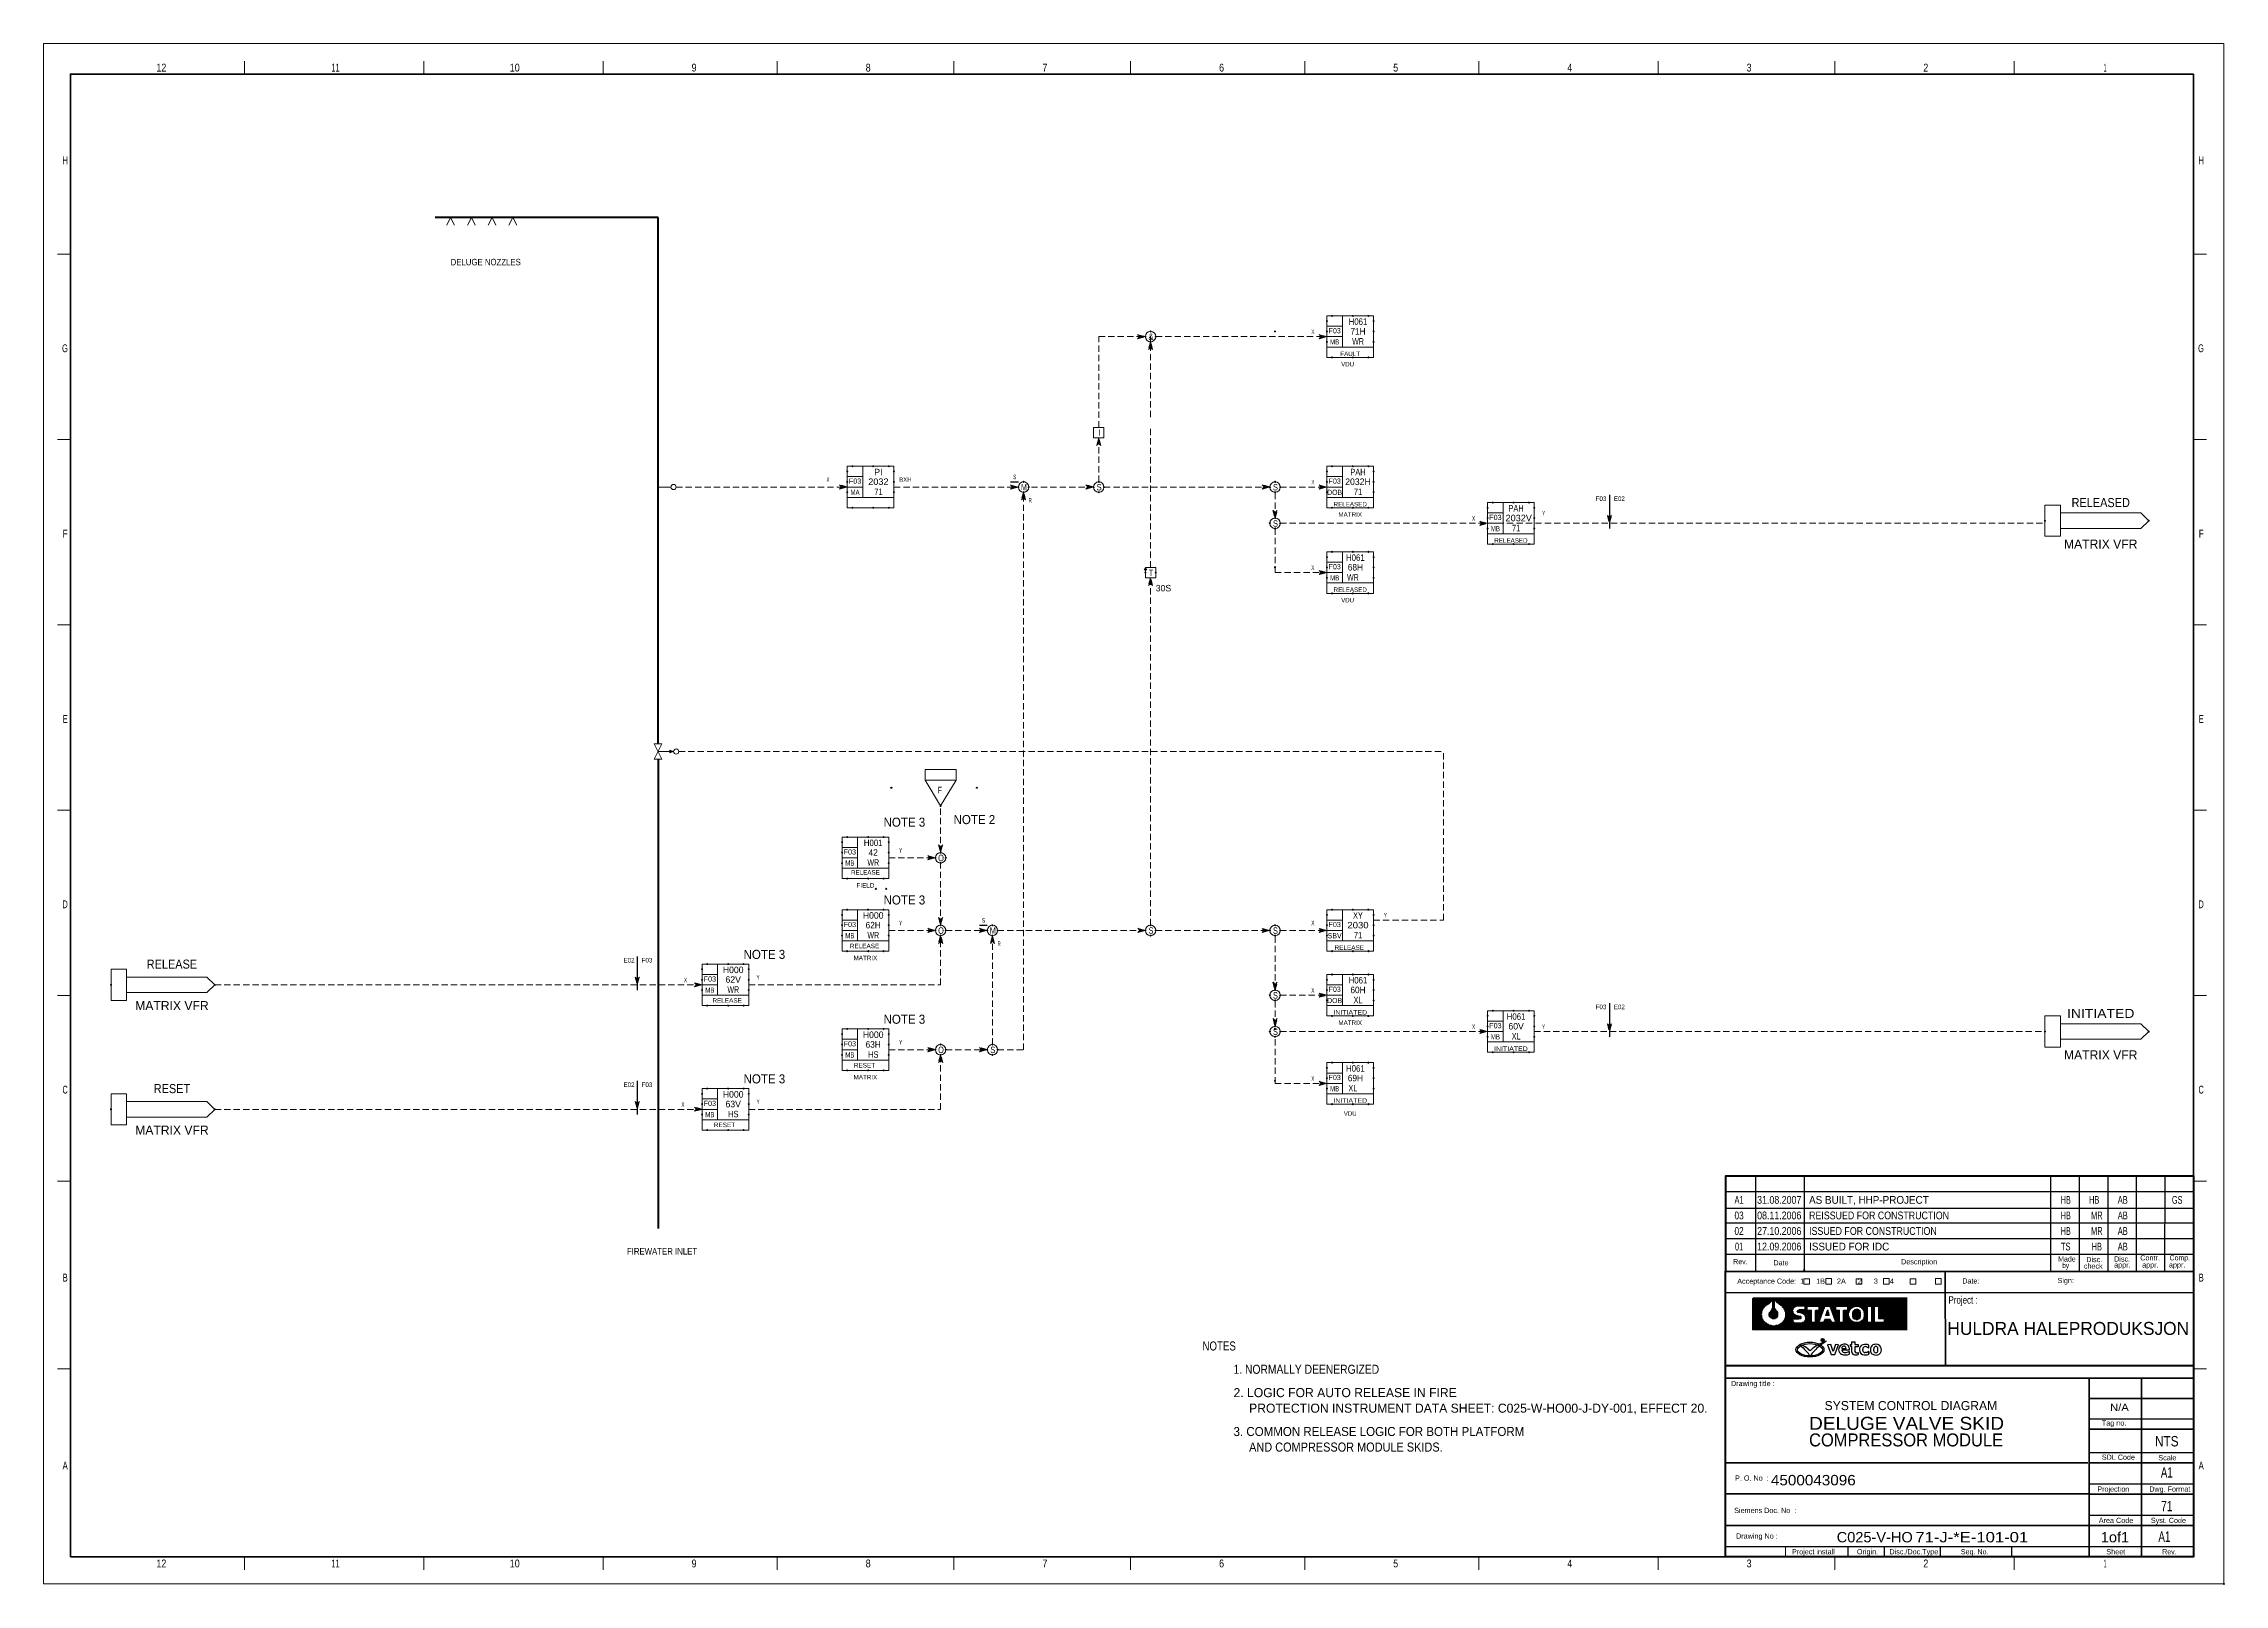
# Model space of a CAD drawing. Header units: millimetres. Extents: x 0 to 841, y 0 to 594.
import ezdxf
from ezdxf.enums import TextEntityAlignment as Align

# ---------------------------------------------------------------- set-up
doc = ezdxf.new("R2010")
doc.units = ezdxf.units.MM
doc.header["$LTSCALE"] = 0.81
doc.header["$PDMODE"] = 32
doc.header["$PDSIZE"] = 0.405
doc.linetypes.add('MEDIUM_DASHED', pattern=[4.5, 3, -1.5])
for name, color, linetype, lineweight in [('1', 7, 'Continuous', 13), ('35', 7, 'Continuous', 25), ('46', 7, 'MEDIUM_DASHED', 13), ('47', 7, 'Continuous', 13), ('48', 7, 'Continuous', 13), ('49', 7, 'Continuous', 13), ('50', 7, 'Continuous', 13), ('53', 7, 'Continuous', 13), ('8', 7, 'Continuous', 40), ('9', 7, 'Continuous', 13)]:
    doc.layers.add(name, color=color, linetype=linetype, lineweight=lineweight)
for name, color, linetype in [('2', 7, 'Continuous'), ('36', 7, 'Continuous'), ('43', 7, 'Continuous'), ('45', 7, 'Continuous')]:
    doc.layers.add(name, color=color, linetype=linetype)

msp = doc.modelspace()

# ---------------------------------------------------------------- texts
at = {"layer": '1'}
for s, width, p in [('12', 0.85, (45.415, 583.2346)), ('12', 0.85, (45.415, 583.2346)), ('11', 0.65, (112.5776, 583.2346)), ('11', 0.65, (112.5776, 583.2346)), ('10', 0.85, (181.7362, 583.2346)), ('10', 0.85, (181.7362, 583.2346)), ('9', 0.85, (250.9055, 583.2346)), ('9', 0.85, (250.9055, 583.2346)), ('8', 0.85, (318.0638, 583.2346)), ('8', 0.85, (318.0638, 583.2346)), ('7', 0.85, (386.2244, 583.2346)), ('7', 0.85, (386.2244, 583.2346)), ('6', 0.85, (454.385, 583.2346)), ('6', 0.85, (454.385, 583.2346)), ('5', 0.85, (521.5433, 583.2346)), ('5', 0.85, (521.5433, 583.2346)), ('4', 0.85, (588.7016, 583.2346)), ('4', 0.85, (588.7016, 583.2346)), ('3', 0.85, (657.8646, 583.2346)), ('3', 0.85, (657.8646, 583.2346)), ('2', 0.85, (726.0252, 583.2346)), ('2', 0.85, (726.0252, 583.2346)), ('1', 0.4, (795.1799, 583.2346)), ('1', 0.4, (795.1799, 583.2346)), ('12', 0.85, (45.415, 6.3543)), ('12', 0.85, (45.415, 6.3543)), ('11', 0.65, (112.5776, 6.3543)), ('11', 0.65, (112.5776, 6.3543)), ('10', 0.85, (181.7362, 6.3543)), ('10', 0.85, (181.7362, 6.3543)), ('9', 0.85, (250.9055, 6.3543)), ('9', 0.85, (250.9055, 6.3543)), ('8', 0.85, (318.0638, 6.3543)), ('8', 0.85, (318.0638, 6.3543)), ('7', 0.85, (386.2244, 6.3543)), ('7', 0.85, (386.2244, 6.3543)), ('6', 0.85, (454.385, 6.3543)), ('6', 0.85, (454.385, 6.3543)), ('5', 0.85, (521.5433, 6.3543)), ('5', 0.85, (521.5433, 6.3543)), ('4', 0.85, (588.7016, 6.3543)), ('4', 0.85, (588.7016, 6.3543)), ('3', 0.85, (657.8646, 6.3543)), ('3', 0.85, (657.8646, 6.3543)), ('2', 0.85, (726.0252, 6.3543)), ('2', 0.85, (726.0252, 6.3543)), ('1', 0.4, (795.1799, 6.3543)), ('1', 0.4, (795.1799, 6.3543))]:
    msp.add_text(s, height=3.02, dxfattribs=dict(at, width=width)).set_placement(p, align=Align.CENTER)
for s, width, p in [('H', 0.65, (9.3291, 547.4945)), ('H', 0.65, (9.3291, 547.4945)), ('H', 0.65, (833.2709, 547.4945)), ('H', 0.65, (833.2709, 547.4945)), ('G', 0.65, (9.3291, 475.0071)), ('G', 0.65, (9.3291, 475.0071)), ('G', 0.65, (833.2709, 475.0071)), ('G', 0.65, (833.2709, 475.0071)), ('F', 0.8, (9.3291, 403.526)), ('F', 0.8, (9.3291, 403.526)), ('F', 0.8, (833.2709, 403.526)), ('F', 0.8, (833.2709, 403.526)), ('E', 0.75, (9.3291, 332.0449)), ('E', 0.75, (9.3291, 332.0449)), ('E', 0.75, (833.2709, 332.0449)), ('E', 0.75, (833.2709, 332.0449)), ('D', 0.65, (9.3291, 260.5646)), ('D', 0.65, (9.3291, 260.5646)), ('D', 0.65, (833.2709, 260.5646)), ('D', 0.65, (833.2709, 260.5646)), ('C', 0.65, (9.3291, 189.0835)), ('C', 0.65, (9.3291, 189.0835)), ('C', 0.65, (833.2709, 189.0835)), ('C', 0.65, (833.2709, 189.0835)), ('B', 0.75, (9.3291, 116.5961)), ('B', 0.75, (9.3291, 116.5961)), ('B', 0.75, (833.2709, 116.5961)), ('B', 0.75, (833.2709, 116.5961)), ('A', 0.75, (9.3291, 44.1087)), ('A', 0.75, (9.3291, 44.1087)), ('A', 0.75, (833.2709, 44.1087)), ('A', 0.75, (833.2709, 44.1087))]:
    msp.add_text(s, height=3.02, dxfattribs=dict(at, width=width)).set_placement(p, align=Align.RIGHT)
for s, height, width, p in [('Made', 2.013, 0.8, (777.0953, 124.2937)), ('Made', 2.013, 0.8, (777.0953, 124.2937)), ('Disc.', 2.013, 0.9, (787.9386, 124.0717)), ('Disc.', 2.013, 0.9, (787.9386, 124.0717)), ('Disc.', 2.013, 0.9, (798.6913, 124.2929)), ('Disc.', 2.013, 0.9, (798.6913, 124.2929)), ('Comp.', 2.013, 0.8, (820.0591, 124.7354)), ('Comp.', 2.013, 0.8, (820.0591, 124.7354)), ('Rev.', 2.013, 0.8, (651.7496, 123.2803)), ('Rev.', 2.013, 0.8, (651.7496, 123.2803)), ('Date', 2.013, 0.9, (667.2386, 122.8402)), ('Date', 2.013, 0.9, (667.2386, 122.8402)), ('Date:', 2.013, 0.9, (740.0945, 115.8173)), ('Date:', 2.013, 0.9, (740.0945, 115.8173)), ('Sign:', 2.013, 0.9, (776.8646, 115.9827)), ('Sign:', 2.013, 0.9, (776.8646, 115.9827)), ('by', 2.013, 0.75, (778.6441, 121.7756)), ('by', 2.013, 0.75, (778.6441, 121.7756)), ('check', 2.013, 0.95, (786.9811, 121.5543)), ('check', 2.013, 0.95, (786.9811, 121.5543)), ('Project :', 2.867, 0.8, (734.7843, 108.074)), ('Project :', 2.867, 0.8, (734.7843, 108.074)), ('N/A', 2.813, 1.15, (797.1079, 66.6598)), ('SDL Code', 2.013, 0.9, (793.9449, 47.8362)), ('SDL Code', 2.013, 0.9, (793.9449, 47.8362)), ('Scale', 2.013, 0.95, (815.7315, 47.6323)), ('Scale', 2.013, 0.95, (815.7315, 47.6323)), ('P. O. No  :', 2.013, 0.95, (652.463, 39.7906)), ('P. O. No  :', 2.013, 0.95, (652.463, 39.7906)), ('Dwg. Format', 2.013, 0.9, (812.2228, 35.5512)), ('Dwg. Format', 2.013, 0.9, (812.2228, 35.5512)), ('Syst. Code', 2.013, 0.9, (812.8496, 23.4693)), ('Syst. Code', 2.013, 0.9, (812.8496, 23.4693)), ('Seq. No.', 2.013, 0.85, (739.552, 11.3882)), ('Seq. No.', 2.013, 0.85, (739.552, 11.3882)), ('Sheet', 2.013, 0.95, (795.6843, 11.3882)), ('Sheet', 2.013, 0.95, (795.6843, 11.3882)), ('Rev.', 2.013, 0.8, (817.2346, 11.3882)), ('Rev.', 2.013, 0.8, (817.2346, 11.3882))]:
    msp.add_text(s, height=height, dxfattribs=dict(at, width=width)).set_placement(p)
for s, p in [('Contr.', (808.7598, 124.7354)), ('Contr.', (808.7598, 124.7354)), ('Acceptance Code:  1      1B      2A      2      3      4  ', (653.2976, 115.7339)), ('Acceptance Code:  1      1B      2A      2      3      4  ', (653.2976, 115.7339)), ('Description', (716.4953, 123.2244)), ('Description', (716.4953, 123.2244)), ('appr.', (798.6913, 121.9969)), ('appr.', (798.6913, 121.9969)), ('appr.', (809.4898, 121.9969)), ('appr.', (809.4898, 121.9969)), ('appr.', (819.8315, 121.9969)), ('appr.', (819.8315, 121.9969)), ('Drawing title :', (650.8654, 76.2567)), ('Drawing title :', (650.8654, 76.2567)), ('Tag no.', (793.9409, 61.0378)), ('Tag no.', (793.9409, 61.0378)), ('Projection', (792.1756, 35.5512)), ('Projection', (792.1756, 35.5512)), ('Siemens Doc. No  :', (652.111, 27.315)), ('Siemens Doc. No  :', (652.111, 27.315)), ('Area Code', (792.7646, 23.4693)), ('Area Code', (792.7646, 23.4693)), ('Drawing No :', (652.8472, 17.4291)), ('Drawing No :', (652.8472, 17.4291)), ('Project install', (674.3984, 11.3882)), ('Project install', (674.3984, 11.3882)), ('Origin.', (699.4575, 11.3882)), ('Origin.', (699.4575, 11.3882)), ('Disc./Doc.Type', (711.9866, 11.3882)), ('Disc./Doc.Type', (711.9866, 11.3882))]:
    msp.add_text(s, height=2.013, dxfattribs=at).set_placement(p)
at = {"layer": '2'}
for s, width, p in [('03', 0.8, (653.9996, 140.5811)), ('A1', 0.6, (653.9996, 146.5811)), ('31.08.2007', 0.85, (669.5, 146.5811)), ('08.11.2006', 0.85, (669.5, 140.5811)), ('HB', 0.65, (780, 146.5811)), ('HB', 0.65, (780, 140.5811)), ('HB', 0.65, (791, 146.5811)), ('MR', 0.6, (792, 140.5811)), ('AB', 0.7, (802, 146.5811)), ('AB', 0.7, (802, 140.5811)), ('GS', 0.65, (822.9996, 146.5811)), ('02', 0.8, (653.9996, 134.5811)), ('27.10.2006', 0.85, (669.5, 134.5811)), ('HB', 0.65, (780, 134.5811)), ('MR', 0.6, (792, 134.5811)), ('AB', 0.7, (802, 134.5811)), ('01', 0.65, (653.9996, 128.5811)), ('12.09.2006', 0.85, (669.5, 128.5811)), ('TS', 0.7, (779.9996, 128.5811)), ('HB', 0.65, (792, 128.5811)), ('AB', 0.7, (802, 128.5811))]:
    msp.add_text(s, height=3, dxfattribs=dict(at, width=width)).set_placement(p, align=Align.CENTER)
for s, width, p in [('AS BUILT, HHP-PROJECT', 0.95, (681, 146.5811)), ('REISSUED FOR CONSTRUCTION', 0.85, (681, 140.5811)), ('ISSUED FOR CONSTRUCTION', 0.85, (681, 134.5811)), ('ISSUED FOR IDC', 0.95, (681, 128.5811))]:
    msp.add_text(s, height=3, dxfattribs=dict(at, width=width)).set_placement(p)
msp.add_text('HULDRA HALEPRODUKSJON', height=5, dxfattribs=at).set_placement((780.9827, 96), align=Align.CENTER)
at = {"layer": '35'}
for s, height, width, p in [('DELUGE NOZZLES', 2.5, 0.9, (157, 508.5)), ('FIREWATER INLET', 2.5, 0.9, (225, 127)), ('N/A', 2.813, 1.15, (797.1079, 66.6598))]:
    msp.add_text(s, height=height, dxfattribs=dict(at, width=width)).set_placement(p)
msp.add_text('SYSTEM CONTROL DIAGRAM ', height=3.5, dxfattribs=at).set_placement((687, 67))
at = {"layer": '36'}
for s, height, width, p in [('NOTE 3', 3.5, 0.95, (324, 292)), ('NOTE 2', 3.5, 0.95, (351, 293)), ('NOTE 3', 3.5, 0.95, (324, 262)), ('NOTE 3', 3.5, 0.95, (270, 241)), ('NOTE 3', 3.5, 0.95, (324, 216)), ('NOTE 3', 3.5, 0.95, (270, 193)), ('NOTES', 3.5, 0.8, (447, 90)), ('1. NORMALLY DEENERGIZED', 3.5, 0.85, (459, 81)), ('3. COMMON RELEASE LOGIC FOR BOTH PLATFORM ', 3.5, 0.95, (459, 57)), ('DELUGE VALVE SKID', 5, 1.1, (681, 59.3992)), ('AND COMPRESSOR MODULE SKIDS.', 3.5, 0.9, (465, 51)), ('COMPRESSOR MODULE', 5, 0.95, (681, 52.9992)), ('71-J-*E-101-01', 4, 1.2, (722, 16))]:
    msp.add_text(s, height=height, dxfattribs=dict(at, width=width)).set_placement(p)
for s, p in [('2. LOGIC FOR AUTO RELEASE IN FIRE', (459, 72)), ('PROTECTION INSTRUMENT DATA SHEET: C025-W-HO00-J-DY-001, EFFECT 20.', (465, 66))]:
    msp.add_text(s, height=3.5, dxfattribs=at).set_placement(p)
for s, width, p in [('NTS', 0.85, (818.9862, 53)), ('A1', 0.7, (819, 41)), ('71', 0.75, (819, 28)), ('1of1', 1.05, (799, 16)), ('A1', 0.7, (818.0551, 16.1969))]:
    msp.add_text(s, height=4, dxfattribs=dict(at, width=width)).set_placement(p, align=Align.CENTER)
for s, width, p in [('4500043096', 1.1, (699, 38)), ('C025-V-HO', 1.05, (721, 16))]:
    msp.add_text(s, height=4, dxfattribs=dict(at, width=width)).set_placement(p, align=Align.RIGHT)
at = {"layer": '45'}
for s, width, p in [('X', 0.6, (489, 482.011)), ('X', 0.6, (302, 425.011)), ('BXH', 0.8, (330, 425.011)), ('S', 0.6, (374, 426.011)), ('X', 0.6, (489, 424.011)), ('R', 0.55, (380, 417.011)), ('Y', 0.6, (578, 412.011)), ('F03', 0.95, (598.6614, 417.626)), ('E02', 0.9, (605.6614, 417.626)), ('X', 0.6, (551, 410.011)), ('X', 0.6, (489, 391.011)), ('Y', 0.6, (330, 282.011)), ('Y', 0.6, (330, 254.011)), ('S', 0.6, (362, 255.011)), ('X', 0.6, (489, 254.011)), ('Y', 0.6, (517, 257.011)), ('R', 0.55, (368, 246.011)), ('E02', 0.9, (223.6614, 239.626)), ('F03', 0.95, (230.6614, 239.626)), ('X', 0.6, (247, 232.011)), ('Y', 0.6, (275, 233.011)), ('X', 0.6, (489, 228.011)), ('F03', 0.95, (598.6614, 221.626)), ('E02', 0.9, (605.6614, 221.626)), ('X', 0.6, (551, 214.011)), ('Y', 0.6, (578, 214.011)), ('Y', 0.6, (330, 208.011)), ('X', 0.6, (489, 194.011)), ('E02', 0.9, (223.6614, 191.626)), ('F03', 0.95, (230.6614, 191.626)), ('X', 0.6, (246, 184.011)), ('Y', 0.6, (275, 185.011))]:
    msp.add_text(s, height=1.75, dxfattribs=dict(at, width=width)).set_placement(p)
at = {"layer": '49'}
for s, width, p in [('RELEASED', 0.9, (793.5, 415.2504)), ('RELEASE', 0.9, (49.5, 237.2504)), ('INITIATED', 1.15, (793.5, 218.2504)), ('RESET', 0.9, (49.5, 189.2504))]:
    msp.add_text(s, height=3.5, dxfattribs=dict(at, width=width)).set_placement(p, align=Align.CENTER)
for p in [(793.5, 399.2504), (49.5, 221.2504), (793.5, 202.2504), (49.5, 173.2504)]:
    msp.add_text('MATRIX VFR', height=3.5, dxfattribs=at).set_placement(p, align=Align.CENTER)
at = {"layer": '50'}
for s, height, width, p in [('H061', 2.5, 0.9, (506.9913, 485.5331)), ('&', 2.5, 0.75, (427.1575, 479.6866)), ('MB', 2, 0.7, (497.9937, 477.9685)), ('71H', 2.5, 0.95, (507, 481.7969)), ('WR', 2.5, 0.65, (507.0315, 477.9189)), ('FAULT', 1.75, 0.95, (504, 473.511)), ('VDU', 1.75, 0.8, (503.0004, 469.511)), ('I', 2.5, 0.9, (407.315, 442.7496)), ('PAH', 2.5, 0.85, (506.9913, 427.5331)), ('MA', 2, 0.7, (312.9937, 419.9685)), ('2032', 2.5, 1.05, (322, 423.7969)), ('71', 2.5, 0.8, (322.0311, 419.9189)), ('M', 2.5, 0.7, (378.1579, 421.6866)), ('S', 2.5, 0.75, (407.1579, 421.6866)), ('S', 2.5, 0.75, (475.1579, 421.6866)), ('S', 2.5, 0.75, (475.1579, 421.6866)), ('DOB', 2, 0.8, (497.9941, 419.9685)), ('71', 2.5, 0.8, (507.0311, 419.9189)), ('RELEASED', 1.75, 0.9, (504, 415.511)), ('MATRIX', 1.75, 0.95, (503.9996, 411.511)), ('2032V', 2.5, 1.05, (569, 409.7969)), ('PAH', 2.5, 0.85, (567.9913, 413.5331)), ('S', 2.5, 0.75, (475.1579, 407.6866)), ('S', 2.5, 0.75, (475.1579, 407.6866)), ('MB', 2, 0.7, (559.9937, 405.9685)), ('71', 2.5, 0.8, (568.0311, 405.9189)), ('H061', 2.5, 0.9, (505.9913, 394.5331)), ('RELEASED', 1.75, 0.9, (566, 401.511)), ('T', 2.5, 0.85, (427.1579, 388.6866)), ('MB', 2, 0.7, (497.9937, 386.9685)), ('WR', 2.5, 0.65, (505.0315, 386.9189)), ('68H', 2.5, 0.95, (506, 390.7969)), ('RELEASED', 1.75, 0.9, (504, 382.511)), ('VDU', 1.75, 0.8, (503.0004, 378.511)), ('H001', 2.5, 0.9, (319.9913, 284.5331)), ('MB', 2, 0.7, (310.9937, 276.9685)), ('WR', 2.5, 0.65, (320.0315, 276.9189)), ('42', 2.5, 0.95, (319.9996, 280.7969)), ('O', 2.5, 0.75, (346.1579, 278.6866)), ('RELEASE', 1.75, 0.9, (317.0004, 273.511)), ('FIELD', 1.75, 1.05, (317, 268.511)), ('62H', 2.5, 0.95, (320, 252.7969)), ('O', 2.5, 0.75, (346.1579, 250.6866)), ('M', 2.5, 0.7, (366.1579, 250.6866)), ('S', 2.5, 0.75, (427.1579, 250.6866)), ('S', 2.5, 0.75, (475.1579, 250.6866)), ('2030', 2.5, 1.1, (507.0004, 252.7969)), ('XY', 2.5, 0.85, (506.9909, 256.5331)), ('MB', 2, 0.7, (310.9937, 248.9685)), ('RELEASE ', 1.75, 1.05, (317, 245.1252)), ('WR', 2.5, 0.65, (320.0315, 248.9189)), ('SBV', 2, 0.85, (497.9933, 248.9685)), ('RELEASE ', 1.75, 1.05, (504, 244.511)), ('71', 2.5, 0.8, (507.0311, 248.9189)), ('MATRIX', 1.75, 0.95, (316.9996, 240.511)), ('MB', 2, 0.7, (256.9937, 227.9685)), ('WR', 2.5, 0.65, (266.0315, 227.9189)), ('S', 2.5, 0.75, (475.1579, 225.6866)), ('S', 2.5, 0.75, (475.1579, 225.6866)), ('S', 2.5, 0.75, (475.1579, 225.6866)), ('H061', 2.5, 0.9, (506.9913, 231.5331)), ('60H', 2.5, 0.95, (507, 227.7969)), ('RELEASE ', 1.75, 1.05, (264, 224.1252)), ('DOB', 2, 0.8, (497.9941, 223.9685)), ('INITIATED', 1.75, 1.15, (504, 219.511)), ('XL', 2.5, 0.85, (507.0311, 223.9189)), ('H061', 2.5, 0.9, (567.9913, 217.5331)), ('S', 2.5, 0.75, (475.1579, 211.6866)), ('MATRIX', 1.75, 0.95, (503.9996, 215.511)), ('MB', 2, 0.7, (559.9937, 209.9685)), ('XL', 2.5, 0.85, (568.0311, 209.9189)), ('MB', 2, 0.7, (310.9937, 202.9685)), ('63H', 2.5, 0.95, (320, 206.7969)), ('HS', 2.5, 0.8, (320.0311, 202.9189)), ('O', 2.5, 0.75, (346.1579, 204.6866)), ('S', 2.5, 0.75, (366.1579, 204.6866)), ('INITIATED', 1.75, 1.15, (566, 205.511)), ('RESET ', 1.75, 1.05, (317, 199.1252)), ('MATRIX', 1.75, 0.95, (316.9996, 194.511)), ('H061', 2.5, 0.9, (505.9913, 197.5331)), ('69H', 2.5, 0.95, (506, 193.7969)), ('MB', 2, 0.7, (497.9937, 189.9685)), ('INITIATED', 1.75, 1.15, (504, 185.511)), ('XL', 2.5, 0.85, (505.0311, 189.9189)), ('MB', 2, 0.7, (256.9937, 179.9685)), ('RESET ', 1.75, 1.05, (263, 176.1252)), ('HS', 2.5, 0.8, (266.0311, 179.9189)), ('VDU', 1.75, 0.8, (504.0004, 180.511))]:
    msp.add_text(s, height=height, dxfattribs=dict(at, width=width)).set_placement(p, align=Align.CENTER)
for s, height, p in [('F03', 2, (498, 482.2835)), ('PI', 2.5, (321.9909, 427.5331)), ('F03', 2, (313, 424.2835)), ('F03', 2, (498, 424.2835)), ('2032H', 2.5, (506.9996, 423.7969)), ('F03', 2, (560, 410.2835)), ('F03', 2, (498, 391.2835)), ('30S', 2.5, (431.9677, 382.7496)), ('F03', 2, (311, 281.2835)), ('F03', 2, (311, 253.2835)), ('H000', 2.5, (319.9917, 256.5331)), ('F03', 2, (498, 253.2835)), ('H000', 2.5, (265.9917, 235.5331)), ('F03', 2, (257, 232.2835)), ('62V', 2.5, (265.9996, 231.7969)), ('F03', 2, (498, 228.2835)), ('H000', 2.5, (319.9917, 210.5331)), ('F03', 2, (560, 214.2835)), ('60V', 2.5, (567.9996, 213.7969)), ('F03', 2, (311, 207.2835)), ('F03', 2, (498, 194.2835)), ('F03', 2, (257, 184.2835)), ('H000', 2.5, (265.9917, 187.5331)), ('63V', 2.5, (265.9996, 183.7969))]:
    msp.add_text(s, height=height, dxfattribs=at).set_placement(p, align=Align.CENTER)
at = {"layer": '53', "width": 0.65}
msp.add_text('F', height=2.5, dxfattribs=at).set_placement((345.7091, 304.8835), align=Align.CENTER)

# ---------------------------------------------------------------- hatches: boundary and pattern name
at = {"layer": '35'}
msp.add_hatch(color=256, dxfattribs=at).paths.add_polyline_path([(686.817, 94.0188, 1), (685.6074, 94.0188, 1)])

# ---------------------------------------------------------------- linework, layer by layer
at = {"layer": '1'}
for p, q in [((77.4913, 587.2614), (77.4913, 582.2276)), ((77.4913, 587.2614), (77.4913, 582.2276)), ((146.6543, 587.2614), (146.6543, 582.2276)), ((146.6543, 587.2614), (146.6543, 582.2276)), ((215.8173, 587.2614), (215.8173, 582.2276)), ((215.8173, 587.2614), (215.8173, 582.2276)), ((282.9756, 587.2614), (282.9756, 582.2276)), ((282.9756, 587.2614), (282.9756, 582.2276)), ((351.1362, 587.2614), (351.1362, 582.2276)), ((351.1362, 587.2614), (351.1362, 582.2276)), ((419.2969, 587.2614), (419.2969, 582.2276)), ((419.2969, 587.2614), (419.2969, 582.2276)), ((486.4551, 587.2614), (486.4551, 582.2276)), ((486.4551, 587.2614), (486.4551, 582.2276)), ((553.6134, 587.2614), (553.6134, 582.2276)), ((553.6134, 587.2614), (553.6134, 582.2276)), ((622.7764, 587.2614), (622.7764, 582.2276)), ((622.7764, 587.2614), (622.7764, 582.2276)), ((690.937, 587.2614), (690.937, 582.2276)), ((690.937, 587.2614), (690.937, 582.2276)), ((760.1, 587.2614), (760.1, 582.2276)), ((760.1, 587.2614), (760.1, 582.2276)), ((153.9921, 527.0031), (159.9921, 527.0031)), ((161.9921, 527.0031), (167.9921, 527.0031)), ((169.9921, 527.0031), (175.9921, 527.0031)), ((177.9921, 527.0031), (183.9921, 527.0031)), ((10.3331, 512.7606), (5.3213, 512.7606)), ((10.3331, 512.7606), (5.3213, 512.7606)), ((834.2748, 512.7606), (829.263, 512.7606)), ((834.2748, 512.7606), (829.263, 512.7606)), ((10.3331, 441.2795), (5.3213, 441.2795)), ((10.3331, 441.2795), (5.3213, 441.2795)), ((834.2748, 441.2795), (829.263, 441.2795)), ((834.2748, 441.2795), (829.263, 441.2795)), ((10.3331, 369.7992), (5.3213, 369.7992)), ((10.3331, 369.7992), (5.3213, 369.7992)), ((834.2748, 369.7992), (829.263, 369.7992)), ((834.2748, 369.7992), (829.263, 369.7992)), ((10.3331, 298.3181), (5.3213, 298.3181)), ((10.3331, 298.3181), (5.3213, 298.3181)), ((834.2748, 298.3181), (829.263, 298.3181)), ((834.2748, 298.3181), (829.263, 298.3181)), ((10.3331, 226.8378), (5.3213, 226.8378)), ((10.3331, 226.8378), (5.3213, 226.8378)), ((834.2748, 226.8378), (829.263, 226.8378)), ((834.2748, 226.8378), (829.263, 226.8378)), ((10.3331, 155.3567), (5.3213, 155.3567)), ((10.3331, 155.3567), (5.3213, 155.3567)), ((834.2748, 155.3567), (829.263, 155.3567)), ((834.2748, 155.3567), (829.263, 155.3567)), ((659.3874, 110.2827), (718.8394, 110.2827)), ((659.3874, 110.2827), (718.8394, 110.2827)), ((659.3874, 110.0874), (718.8394, 110.0874)), ((659.3874, 110.0874), (718.8394, 110.0874)), ((659.3874, 109.8913), (718.8394, 109.8913)), ((659.3874, 109.8913), (718.8394, 109.8913)), ((667.7228, 109.6953), (718.8394, 109.6953)), ((667.7228, 109.6953), (718.8394, 109.6953)), ((667.9315, 109.4992), (718.8394, 109.4992)), ((667.9315, 109.4992), (718.8394, 109.4992)), ((668.1394, 109.3039), (718.8394, 109.3039)), ((668.1394, 109.3039), (718.8394, 109.3039)), ((668.348, 109.1079), (718.8394, 109.1079)), ((668.348, 109.1079), (718.8394, 109.1079)), ((668.5567, 108.9118), (718.8394, 108.9118)), ((668.5567, 108.9118), (718.8394, 108.9118)), ((668.7646, 108.7165), (718.8394, 108.7165)), ((668.7646, 108.7165), (718.8394, 108.7165)), ((668.9732, 108.5205), (718.8394, 108.5205)), ((668.9732, 108.5205), (718.8394, 108.5205)), ((669.1819, 108.3244), (718.8394, 108.3244)), ((669.1819, 108.3244), (718.8394, 108.3244)), ((669.3898, 108.1291), (718.8394, 108.1291)), ((669.3898, 108.1291), (718.8394, 108.1291)), ((669.5984, 108.1291), (718.8394, 108.1291)), ((669.5984, 108.1291), (718.8394, 108.1291)), ((669.8071, 107.9331), (718.8394, 107.9331)), ((669.8071, 107.9331), (718.8394, 107.9331)), ((670.015, 107.737), (718.8394, 107.737)), ((670.015, 107.737), (718.8394, 107.737)), ((670.4323, 107.5409), (718.8394, 107.5409)), ((670.4323, 107.5409), (718.8394, 107.5409)), ((678.1425, 107.3457), (718.8394, 107.3457)), ((678.1425, 107.3457), (718.8394, 107.3457)), ((707.9409, 107.1496), (718.8394, 107.1496)), ((707.9409, 107.1496), (718.8394, 107.1496)), ((707.9409, 106.9535), (718.8394, 106.9535)), ((707.9409, 106.9535), (718.8394, 106.9535)), ((707.9409, 106.7583), (718.8394, 106.7583)), ((707.9409, 106.7583), (718.8394, 106.7583)), ((707.9409, 106.5622), (718.8394, 106.5622)), ((707.9409, 106.5622), (718.8394, 106.5622)), ((707.9409, 106.3661), (718.8394, 106.3661)), ((707.9409, 106.3661), (718.8394, 106.3661)), ((707.9409, 106.1701), (718.8394, 106.1701)), ((707.9409, 106.1701), (718.8394, 106.1701)), ((707.9409, 105.9748), (718.8394, 105.9748)), ((707.9409, 105.9748), (718.8394, 105.9748)), ((707.9409, 105.7787), (718.8394, 105.7787)), ((707.9409, 105.7787), (718.8394, 105.7787)), ((707.9409, 105.5827), (718.8394, 105.5827)), ((707.9409, 105.5827), (718.8394, 105.5827)), ((707.9409, 105.3874), (718.8394, 105.3874)), ((707.9409, 105.3874), (718.8394, 105.3874)), ((707.9409, 105.1913), (718.8394, 105.1913)), ((707.9409, 105.1913), (718.8394, 105.1913)), ((707.9409, 104.9953), (718.8394, 104.9953)), ((707.9409, 104.9953), (718.8394, 104.9953)), ((707.9409, 104.7992), (718.8394, 104.7992)), ((707.9409, 104.7992), (718.8394, 104.7992)), ((707.9409, 104.6039), (718.8394, 104.6039)), ((707.9409, 104.6039), (718.8394, 104.6039)), ((707.9409, 104.4079), (718.8394, 104.4079)), ((707.9409, 104.4079), (718.8394, 104.4079)), ((707.9409, 104.2118), (718.8394, 104.2118)), ((707.9409, 104.2118), (718.8394, 104.2118)), ((707.9409, 104.0165), (718.8394, 104.0165)), ((707.9409, 104.0165), (718.8394, 104.0165)), ((707.9409, 103.8205), (718.8394, 103.8205)), ((707.9409, 103.8205), (718.8394, 103.8205)), ((707.9409, 103.6244), (718.8394, 103.6244)), ((707.9409, 103.6244), (718.8394, 103.6244)), ((707.9409, 103.4283), (718.8394, 103.4283)), ((707.9409, 103.4283), (718.8394, 103.4283)), ((707.9409, 103.2331), (718.8394, 103.2331)), ((707.9409, 103.2331), (718.8394, 103.2331)), ((707.9409, 103.037), (718.8394, 103.037)), ((707.9409, 103.037), (718.8394, 103.037)), ((707.9409, 102.8409), (718.8394, 102.8409)), ((707.9409, 102.8409), (718.8394, 102.8409)), ((707.9409, 102.6457), (718.8394, 102.6457)), ((707.9409, 102.6457), (718.8394, 102.6457)), ((710.2339, 102.4496), (718.8394, 102.4496)), ((710.2339, 102.4496), (718.8394, 102.4496)), ((710.2339, 102.2535), (718.8394, 102.2535)), ((710.2339, 102.2535), (718.8394, 102.2535)), ((710.2339, 102.0583), (718.8394, 102.0583)), ((710.2339, 102.0583), (718.8394, 102.0583)), ((710.2339, 101.8622), (718.8394, 101.8622)), ((710.2339, 101.8622), (718.8394, 101.8622)), ((710.2339, 101.6661), (718.8394, 101.6661)), ((710.2339, 101.6661), (718.8394, 101.6661)), ((710.2339, 101.4701), (718.8394, 101.4701)), ((710.2339, 101.4701), (718.8394, 101.4701)), ((710.2339, 101.2748), (718.8394, 101.2748)), ((710.2339, 101.2748), (718.8394, 101.2748)), ((710.2339, 101.0787), (718.8394, 101.0787)), ((710.2339, 101.0787), (718.8394, 101.0787)), ((659.3874, 99.5118), (718.8394, 99.5118)), ((659.3874, 99.5118), (718.8394, 99.5118)), ((659.3874, 99.3165), (718.8394, 99.3165)), ((659.3874, 99.3165), (718.8394, 99.3165)), ((659.3874, 99.1205), (718.8394, 99.1205)), ((659.3874, 99.1205), (718.8394, 99.1205)), ((659.3874, 98.9244), (718.8394, 98.9244)), ((659.3874, 98.9244), (718.8394, 98.9244)), ((659.3874, 98.7283), (718.8394, 98.7283)), ((659.3874, 98.7283), (718.8394, 98.7283)), ((659.3874, 98.5331), (718.8394, 98.5331)), ((659.3874, 98.5331), (718.8394, 98.5331)), ((659.3874, 98.337), (718.8394, 98.337)), ((659.3874, 98.337), (718.8394, 98.337)), ((667.9315, 99.5118), (718.8394, 99.5118)), ((667.9315, 99.5118), (718.8394, 99.5118)), ((668.7646, 99.7079), (718.8394, 99.7079)), ((668.7646, 99.7079), (718.8394, 99.7079)), ((669.1819, 99.9039), (718.8394, 99.9039)), ((669.1819, 99.9039), (718.8394, 99.9039)), ((669.5984, 100.0992), (718.8394, 100.0992)), ((669.5984, 100.0992), (718.8394, 100.0992)), ((669.8071, 100.2953), (718.8394, 100.2953)), ((669.8071, 100.2953), (718.8394, 100.2953)), ((670.2236, 100.4913), (718.8394, 100.4913)), ((670.2236, 100.4913), (718.8394, 100.4913)), ((670.4323, 100.4913), (718.8394, 100.4913)), ((670.4323, 100.4913), (718.8394, 100.4913)), ((678.3504, 100.6874), (718.8394, 100.6874)), ((678.3504, 100.6874), (718.8394, 100.6874)), ((710.2339, 100.8827), (718.8394, 100.8827)), ((710.2339, 100.8827), (718.8394, 100.8827)), ((10.3331, 82.8693), (5.3213, 82.8693)), ((10.3331, 82.8693), (5.3213, 82.8693)), ((834.2748, 82.9244), (829.263, 82.9244)), ((834.2748, 82.9244), (829.263, 82.9244)), ((77.4913, 10.3819), (77.4913, 5.348)), ((77.4913, 10.3819), (77.4913, 5.348)), ((146.6543, 10.3819), (146.6543, 5.348)), ((146.6543, 10.3819), (146.6543, 5.348)), ((215.8173, 10.3819), (215.8173, 5.348)), ((215.8173, 10.3819), (215.8173, 5.348)), ((282.9756, 10.3819), (282.9756, 5.348)), ((282.9756, 10.3819), (282.9756, 5.348)), ((351.1362, 10.3819), (351.1362, 5.348)), ((351.1362, 10.3819), (351.1362, 5.348)), ((419.2969, 10.3819), (419.2969, 5.348)), ((419.2969, 10.3819), (419.2969, 5.348)), ((486.4551, 10.3819), (486.4551, 5.348)), ((486.4551, 10.3819), (486.4551, 5.348)), ((553.6134, 10.3819), (553.6134, 5.348)), ((553.6134, 10.3819), (553.6134, 5.348)), ((622.7764, 10.3724), (622.7764, 5.348)), ((622.7764, 10.3724), (622.7764, 5.348)), ((671.8921, 10.3819), (671.8921, 14.4087)), ((671.8921, 10.3819), (671.8921, 14.4087)), ((690.937, 10.3819), (690.937, 5.348)), ((690.937, 10.3819), (690.937, 5.348)), ((760.1, 10.3819), (760.1, 5.348)), ((760.1, 10.3819), (760.1, 5.348))]:
    msp.add_line(p, q, dxfattribs=at)
at = {"layer": '1', "lineweight": 25}
for p, q in [((373, 425), (376, 425)), ((604, 420), (604, 407)), ((361, 254), (364, 254)), ((229, 242), (229, 229)), ((604, 224), (604, 211)), ((229, 194), (229, 181)), ((10.3331, 10.3819), (10.3331, 156.3638)), ((660.3472, 157.3669), (660.3472, 120.4638)), ((660.3472, 157.3669), (660.3472, 120.4638)), ((679.1055, 157.363), (679.1425, 120.4685)), ((679.1055, 157.363), (679.1425, 120.4685)), ((774.1331, 157.3701), (774.0709, 120.4906)), ((774.1331, 157.3701), (774.0709, 120.4906)), ((785.1591, 157.3701), (785.2441, 120.3071)), ((785.1591, 157.3701), (785.2441, 120.3071)), ((796.185, 157.3701), (796.2906, 120.4551)), ((796.185, 157.3701), (796.2906, 120.4551)), ((807.211, 157.3701), (807.222, 120.7858)), ((807.211, 157.3701), (807.222, 120.7858)), ((818.237, 157.3701), (818.1535, 120.289)), ((818.237, 157.3701), (818.1535, 120.289)), ((648.8252, 151.274), (829.2693, 151.274)), ((648.8252, 151.274), (829.2693, 151.274)), ((648.8268, 144.9488), (829.2677, 144.852)), ((648.8268, 144.9488), (829.2677, 144.852)), ((648.8276, 139.2898), (829.2701, 139.285)), ((648.8276, 139.2898), (829.2701, 139.285)), ((648.8126, 127.1669), (829.263, 127.1669)), ((648.8126, 127.1669), (829.263, 127.1669)), ((648.8173, 133.2315), (829.2748, 133.2315)), ((648.8173, 133.2315), (829.2748, 133.2315)), ((648.7228, 112.4181), (829.2756, 112.4181)), ((648.7228, 112.4181), (829.2756, 112.4181)), ((789.2465, 63.6646), (829.285, 63.6646)), ((789.2465, 63.6646), (829.285, 63.6646)), ((789.1685, 50.6528), (829.2748, 50.6528)), ((789.1685, 50.6528), (829.2748, 50.6528)), ((789.1685, 38.5709), (829.289, 38.5709)), ((789.1685, 38.5709), (829.289, 38.5709)), ((789.1685, 26.4898), (829.285, 26.4898)), ((789.1685, 26.4898), (829.285, 26.4898)), ((648.8228, 14.4087), (829.285, 14.4087)), ((648.8228, 14.4087), (829.285, 14.4087)), ((695.9488, 14.4087), (695.9488, 10.3819)), ((695.9488, 14.4087), (695.9488, 10.3819)), ((695.9488, 14.4087), (695.9488, 10.3819)), ((695.9488, 14.4087), (695.9488, 10.3819)), ((709.9819, 14.4087), (709.9819, 10.3819)), ((709.9819, 14.4087), (709.9819, 10.3819)), ((731.5331, 14.4087), (731.5331, 10.3819)), ((731.5331, 14.4087), (731.5331, 10.3819)), ((759.0976, 14.4087), (759.0976, 10.3819)), ((759.0976, 14.4087), (759.0976, 10.3819)), ((759.0976, 14.4087), (759.0976, 10.3819)), ((759.0976, 14.4087), (759.0976, 10.3819))]:
    msp.add_line(p, q, dxfattribs=at)
at = {"layer": '1', "lineweight": 35}
for p, q in [((829.263, 157.3701), (829.263, 83.348)), ((829.2567, 120.4906), (648.8079, 120.4748)), ((829.2567, 120.4906), (648.8079, 120.4748)), ((733.5504, 120.2354), (733.589, 84.1906)), ((733.5504, 120.2354), (733.589, 84.1906)), ((829.285, 79.2724), (648.8732, 79.2724)), ((829.285, 79.2724), (648.8732, 79.2724)), ((789.0795, 22.4803), (789.0724, 79.2567)), ((789.0795, 22.4803), (789.0724, 79.2567)), ((809.2157, 34.5441), (809.2929, 79.2535)), ((809.2157, 34.5441), (809.2929, 79.2535)), ((829.285, 71.4606), (789.1134, 71.4606)), ((829.285, 71.4606), (789.1134, 71.4606)), ((829.285, 59.648), (788.9921, 59.6331)), ((829.285, 59.648), (788.9921, 59.6331)), ((788.5559, 46.6299), (648.822, 46.6299)), ((788.5559, 46.6299), (648.822, 46.6299)), ((829.285, 46.6252), (789.1685, 46.6252)), ((829.285, 46.6252), (789.1685, 46.6252)), ((789.3409, 34.6961), (648.9969, 34.6969)), ((789.3409, 34.6961), (648.9969, 34.6969)), ((809.2157, 34.5441), (789.1685, 34.5441)), ((809.2157, 34.5441), (789.1685, 34.5441)), ((809.2157, 22.463), (809.2157, 34.5441)), ((829.2898, 34.5441), (809.2157, 34.5441)), ((809.2157, 22.463), (809.2157, 34.5441)), ((829.2898, 34.5441), (809.2157, 34.5441)), ((829.2748, 22.463), (648.9717, 22.463)), ((829.2748, 22.463), (648.9717, 22.463)), ((789.0787, 10.3921), (789.0787, 22.4732)), ((789.0787, 10.3921), (789.0787, 22.4732)), ((809.2157, 10.3819), (809.2157, 22.463)), ((809.2157, 10.3819), (809.2157, 22.463)), ((648.9504, 10.3819), (10.3331, 10.3819))]:
    msp.add_line(p, q, dxfattribs=at)
at = {"layer": '1', "lineweight": 53}
msp.add_line((829.263, 157.3701), (829.263, 83.348), dxfattribs=at)
at = {"layer": '1', "lineweight": 35}
for points in [[(829.263, 112.0142), (829.263, 582.2276), (10.3331, 582.2276), (10.3331, 10.3819)], [(829.263, 112.0142), (829.263, 582.2276), (10.3331, 582.2276), (10.3331, 10.3819)], [(648.7843, 84.1236), (648.8378, 157.3701), (829.263, 157.3701)]]:
    msp.add_lwpolyline(points, dxfattribs=at)
at = {"layer": '1'}
for points in [[(155.4921, 524.0031), (156.9921, 527.0031), (158.4921, 524.0031)], [(163.4921, 524.0031), (164.9921, 527.0031), (166.4921, 524.0031)], [(171.4921, 524.0031), (172.9921, 527.0031), (174.4921, 524.0031)], [(179.4921, 524.0031), (180.9921, 527.0031), (182.4921, 524.0031)], [(718.8394, 110.0874), (659.3874, 110.0874), (659.3874, 110.2827), (718.8394, 110.2827)], [(718.8394, 110.0874), (659.3874, 110.0874), (659.3874, 110.2827)], [(718.8394, 110.0874), (659.3874, 110.0874), (659.3874, 110.2827), (718.8394, 110.2827)], [(718.8394, 110.0874), (659.3874, 110.0874), (659.3874, 110.2827)], [(718.8394, 109.8913), (659.3874, 109.8913), (659.3874, 110.0874)], [(718.8394, 109.8913), (659.3874, 109.8913), (659.3874, 110.0874)], [(718.8394, 109.6953), (659.3874, 109.6953), (659.3874, 109.8913)], [(718.8394, 109.6953), (659.3874, 109.6953), (659.3874, 109.8913)], [(718.8394, 109.4992), (667.7228, 109.4992), (667.7228, 109.6953)], [(718.8394, 109.4992), (667.7228, 109.4992), (667.7228, 109.6953)], [(718.8394, 109.3039), (667.9315, 109.3039), (667.9315, 109.4992)], [(718.8394, 109.3039), (667.9315, 109.3039), (667.9315, 109.4992)], [(718.8394, 109.1079), (668.1394, 109.1079), (668.1394, 109.3039), (718.8394, 109.3039)], [(718.8394, 109.1079), (668.1394, 109.1079), (668.1394, 109.3039)], [(718.8394, 109.1079), (668.1394, 109.1079), (668.1394, 109.3039), (718.8394, 109.3039)], [(718.8394, 109.1079), (668.1394, 109.1079), (668.1394, 109.3039)], [(718.8394, 108.9118), (668.348, 108.9118), (668.348, 109.1079)], [(718.8394, 108.9118), (668.348, 108.9118), (668.348, 109.1079)], [(718.8394, 108.7165), (668.5567, 108.7165), (668.5567, 108.9118)], [(718.8394, 108.7165), (668.5567, 108.7165), (668.5567, 108.9118)], [(718.8394, 108.5205), (668.7646, 108.5205), (668.7646, 108.7165)], [(718.8394, 108.5205), (668.7646, 108.5205), (668.7646, 108.7165)], [(718.8394, 108.3244), (668.9732, 108.3244), (668.9732, 108.5205)], [(718.8394, 108.3244), (668.9732, 108.3244), (668.9732, 108.5205)], [(718.8394, 108.1291), (669.1819, 108.1291), (669.1819, 108.3244)], [(718.8394, 108.1291), (669.1819, 108.1291), (669.1819, 108.3244)], [(718.8394, 107.9331), (669.3898, 107.9331), (669.3898, 108.1291)], [(718.8394, 107.9331), (669.3898, 107.9331), (669.3898, 108.1291)], [(718.8394, 107.9331), (669.5984, 107.9331), (669.5984, 108.1291)], [(718.8394, 107.9331), (669.5984, 107.9331), (669.5984, 108.1291)], [(718.8394, 107.737), (669.8071, 107.737), (669.8071, 107.9331)], [(718.8394, 107.737), (669.8071, 107.737), (669.8071, 107.9331)], [(718.8394, 107.5409), (670.015, 107.5409), (670.015, 107.737)], [(718.8394, 107.5409), (670.015, 107.5409), (670.015, 107.737)], [(718.8394, 107.3457), (670.4323, 107.3457), (670.4323, 107.5409)], [(718.8394, 107.3457), (670.4323, 107.3457), (670.4323, 107.5409)], [(718.8394, 107.1496), (678.1425, 107.1496), (678.1425, 107.3457)], [(718.8394, 107.1496), (678.1425, 107.1496), (678.1425, 107.3457)], [(718.8394, 106.9535), (707.9409, 106.9535), (707.9409, 107.1496)], [(718.8394, 106.9535), (707.9409, 106.9535), (707.9409, 107.1496)], [(718.8394, 106.7583), (707.9409, 106.7583), (707.9409, 106.9535), (718.8394, 106.9535)], [(718.8394, 106.7583), (707.9409, 106.7583), (707.9409, 106.9535)], [(718.8394, 106.7583), (707.9409, 106.7583), (707.9409, 106.9535), (718.8394, 106.9535)], [(718.8394, 106.7583), (707.9409, 106.7583), (707.9409, 106.9535)], [(718.8394, 106.5622), (707.9409, 106.5622), (707.9409, 106.7583)], [(718.8394, 106.5622), (707.9409, 106.5622), (707.9409, 106.7583)], [(718.8394, 106.3661), (707.9409, 106.3661), (707.9409, 106.5622)], [(718.8394, 106.3661), (707.9409, 106.3661), (707.9409, 106.5622)], [(718.8394, 106.1701), (707.9409, 106.1701), (707.9409, 106.3661)], [(718.8394, 106.1701), (707.9409, 106.1701), (707.9409, 106.3661)], [(718.8394, 105.9748), (707.9409, 105.9748), (707.9409, 106.1701)], [(718.8394, 105.9748), (707.9409, 105.9748), (707.9409, 106.1701)], [(718.8394, 105.7787), (707.9409, 105.7787), (707.9409, 105.9748), (718.8394, 105.9748)], [(718.8394, 105.7787), (707.9409, 105.7787), (707.9409, 105.9748)], [(718.8394, 105.7787), (707.9409, 105.7787), (707.9409, 105.9748), (718.8394, 105.9748)], [(718.8394, 105.7787), (707.9409, 105.7787), (707.9409, 105.9748)], [(718.8394, 105.5827), (707.9409, 105.5827), (707.9409, 105.7787)], [(718.8394, 105.5827), (707.9409, 105.5827), (707.9409, 105.7787)], [(718.8394, 105.3874), (707.9409, 105.3874), (707.9409, 105.5827)], [(718.8394, 105.3874), (707.9409, 105.3874), (707.9409, 105.5827)], [(718.8394, 105.1913), (707.9409, 105.1913), (707.9409, 105.3874)], [(718.8394, 105.1913), (707.9409, 105.1913), (707.9409, 105.3874)], [(718.8394, 104.9953), (707.9409, 104.9953), (707.9409, 105.1913)], [(718.8394, 104.9953), (707.9409, 104.9953), (707.9409, 105.1913)], [(718.8394, 104.7992), (707.9409, 104.7992), (707.9409, 104.9953)], [(718.8394, 104.7992), (707.9409, 104.7992), (707.9409, 104.9953)], [(718.8394, 104.6039), (707.9409, 104.6039), (707.9409, 104.7992), (718.8394, 104.7992)], [(718.8394, 104.6039), (707.9409, 104.6039), (707.9409, 104.7992)], [(718.8394, 104.6039), (707.9409, 104.6039), (707.9409, 104.7992), (718.8394, 104.7992)], [(718.8394, 104.6039), (707.9409, 104.6039), (707.9409, 104.7992)], [(718.8394, 104.4079), (707.9409, 104.4079), (707.9409, 104.6039)], [(718.8394, 104.4079), (707.9409, 104.4079), (707.9409, 104.6039)], [(718.8394, 104.2118), (707.9409, 104.2118), (707.9409, 104.4079)], [(718.8394, 104.2118), (707.9409, 104.2118), (707.9409, 104.4079)], [(718.8394, 104.0165), (707.9409, 104.0165), (707.9409, 104.2118)], [(718.8394, 104.0165), (707.9409, 104.0165), (707.9409, 104.2118)], [(718.8394, 103.8205), (707.9409, 103.8205), (707.9409, 104.0165)], [(718.8394, 103.8205), (707.9409, 103.8205), (707.9409, 104.0165)], [(718.8394, 103.6244), (707.9409, 103.6244), (707.9409, 103.8205), (718.8394, 103.8205)], [(718.8394, 103.6244), (707.9409, 103.6244), (707.9409, 103.8205)], [(718.8394, 103.6244), (707.9409, 103.6244), (707.9409, 103.8205), (718.8394, 103.8205)], [(718.8394, 103.6244), (707.9409, 103.6244), (707.9409, 103.8205)], [(718.8394, 103.4283), (707.9409, 103.4283), (707.9409, 103.6244)], [(718.8394, 103.4283), (707.9409, 103.4283), (707.9409, 103.6244)], [(718.8394, 103.2331), (707.9409, 103.2331), (707.9409, 103.4283)], [(718.8394, 103.2331), (707.9409, 103.2331), (707.9409, 103.4283)], [(718.8394, 103.037), (707.9409, 103.037), (707.9409, 103.2331)], [(718.8394, 103.037), (707.9409, 103.037), (707.9409, 103.2331)], [(718.8394, 102.8409), (707.9409, 102.8409), (707.9409, 103.037)], [(718.8394, 102.8409), (707.9409, 102.8409), (707.9409, 103.037)], [(718.8394, 102.6457), (707.9409, 102.6457), (707.9409, 102.8409)], [(718.8394, 102.6457), (707.9409, 102.6457), (707.9409, 102.8409)], [(718.8394, 102.4496), (707.9409, 102.4496), (707.9409, 102.6457), (718.8394, 102.6457)], [(718.8394, 102.4496), (707.9409, 102.4496), (707.9409, 102.6457)], [(718.8394, 102.4496), (707.9409, 102.4496), (707.9409, 102.6457), (718.8394, 102.6457)], [(718.8394, 102.4496), (707.9409, 102.4496), (707.9409, 102.6457)], [(718.8394, 102.2535), (710.2339, 102.2535), (710.2339, 102.4496)], [(718.8394, 102.2535), (710.2339, 102.2535), (710.2339, 102.4496)], [(718.8394, 102.0583), (710.2339, 102.0583), (710.2339, 102.2535)], [(718.8394, 102.0583), (710.2339, 102.0583), (710.2339, 102.2535)], [(718.8394, 101.8622), (710.2339, 101.8622), (710.2339, 102.0583)], [(718.8394, 101.8622), (710.2339, 101.8622), (710.2339, 102.0583)], [(718.8394, 101.6661), (710.2339, 101.6661), (710.2339, 101.8622)], [(718.8394, 101.6661), (710.2339, 101.6661), (710.2339, 101.8622)], [(718.8394, 101.4701), (710.2339, 101.4701), (710.2339, 101.6661), (718.8394, 101.6661)], [(718.8394, 101.4701), (710.2339, 101.4701), (710.2339, 101.6661)], [(718.8394, 101.4701), (710.2339, 101.4701), (710.2339, 101.6661), (718.8394, 101.6661)], [(718.8394, 101.4701), (710.2339, 101.4701), (710.2339, 101.6661)], [(718.8394, 101.2748), (710.2339, 101.2748), (710.2339, 101.4701)], [(718.8394, 101.2748), (710.2339, 101.2748), (710.2339, 101.4701)], [(718.8394, 101.0787), (710.2339, 101.0787), (710.2339, 101.2748)], [(718.8394, 101.0787), (710.2339, 101.0787), (710.2339, 101.2748)], [(718.8394, 100.8827), (710.2339, 100.8827), (710.2339, 101.0787)], [(718.8394, 100.8827), (710.2339, 100.8827), (710.2339, 101.0787)], [(718.8394, 99.3165), (659.3874, 99.3165), (659.3874, 99.5118)], [(718.8394, 99.3165), (659.3874, 99.3165), (659.3874, 99.5118)], [(718.8394, 99.1205), (659.3874, 99.1205), (659.3874, 99.3165)], [(718.8394, 99.1205), (659.3874, 99.1205), (659.3874, 99.3165)], [(718.8394, 98.9244), (659.3874, 98.9244), (659.3874, 99.1205)], [(718.8394, 98.9244), (659.3874, 98.9244), (659.3874, 99.1205)], [(718.8394, 98.7283), (659.3874, 98.7283), (659.3874, 98.9244)], [(718.8394, 98.7283), (659.3874, 98.7283), (659.3874, 98.9244)], [(718.8394, 98.5331), (659.3874, 98.5331), (659.3874, 98.7283)], [(718.8394, 98.5331), (659.3874, 98.5331), (659.3874, 98.7283)], [(718.8394, 98.337), (659.3874, 98.337), (659.3874, 98.5331)], [(718.8394, 98.337), (659.3874, 98.337), (659.3874, 98.5331)], [(718.8394, 98.1409), (659.3874, 98.1409), (659.3874, 98.337), (718.8394, 98.337)], [(718.8394, 98.1409), (659.3874, 98.1409), (659.3874, 98.337)], [(718.8394, 98.1409), (659.3874, 98.1409), (659.3874, 98.337), (718.8394, 98.337)], [(718.8394, 98.1409), (659.3874, 98.1409), (659.3874, 98.337)], [(718.8394, 98.1409), (659.3874, 98.1409), (659.3874, 97.9457), (718.8394, 97.9457)], [(718.8394, 98.1409), (659.3874, 98.1409), (659.3874, 97.9457), (718.8394, 97.9457)], [(718.8394, 99.3165), (667.9315, 99.3165), (667.9315, 99.5118)], [(718.8394, 99.3165), (667.9315, 99.3165), (667.9315, 99.5118)], [(718.8394, 99.5118), (668.7646, 99.5118), (668.7646, 99.7079)], [(718.8394, 99.5118), (668.7646, 99.5118), (668.7646, 99.7079)], [(718.8394, 99.7079), (669.1819, 99.7079), (669.1819, 99.9039)], [(718.8394, 99.7079), (669.1819, 99.7079), (669.1819, 99.9039)], [(718.8394, 99.9039), (669.5984, 99.9039), (669.5984, 100.0992)], [(718.8394, 99.9039), (669.5984, 99.9039), (669.5984, 100.0992)], [(718.8394, 100.0992), (669.8071, 100.0992), (669.8071, 100.2953)], [(718.8394, 100.0992), (669.8071, 100.0992), (669.8071, 100.2953)], [(718.8394, 100.2953), (670.2236, 100.2953), (670.2236, 100.4913)], [(718.8394, 100.2953), (670.2236, 100.2953), (670.2236, 100.4913)], [(718.8394, 100.2953), (670.4323, 100.2953), (670.4323, 100.4913)], [(718.8394, 100.2953), (670.4323, 100.2953), (670.4323, 100.4913)], [(718.8394, 100.4913), (678.3504, 100.4913), (678.3504, 100.6874)], [(718.8394, 100.4913), (678.3504, 100.4913), (678.3504, 100.6874)], [(718.8394, 100.6874), (710.2339, 100.6874), (710.2339, 100.8827)], [(718.8394, 100.6874), (710.2339, 100.6874), (710.2339, 100.8827)]]:
    msp.add_lwpolyline(points, dxfattribs=at)
for points in [[(235.4724, 317.9882), (238.4724, 317.9882), (235.4724, 323.9882), (238.4724, 323.9882)], [(687.4094, 117.7685), (689.6205, 117.7685), (689.6205, 115.6236), (687.4094, 115.6236)], [(687.4094, 117.7685), (689.6205, 117.7685), (689.6205, 115.6236), (687.4094, 115.6236)], [(709.7409, 117.7685), (711.952, 117.7685), (711.952, 115.6236), (709.7409, 115.6236)], [(709.7409, 117.7685), (711.952, 117.7685), (711.952, 115.6236), (709.7409, 115.6236)], [(729.7386, 117.7685), (731.9496, 117.7685), (731.9496, 115.6236), (729.7386, 115.6236)], [(729.7386, 117.7685), (731.9496, 117.7685), (731.9496, 115.6236), (729.7386, 115.6236)], [(659.1787, 97.9457), (659.1787, 110.0874), (659.3874, 110.0874), (659.3874, 97.9457)], [(659.1787, 97.9457), (659.1787, 110.0874), (659.3874, 110.0874), (659.3874, 97.9457)], [(659.3874, 109.6953), (666.8898, 109.6953), (666.8898, 109.4992), (659.3874, 109.4992)], [(659.3874, 109.6953), (666.8898, 109.6953), (666.8898, 109.4992), (659.3874, 109.4992)], [(659.3874, 109.4992), (666.8898, 109.4992), (666.8898, 109.3039), (659.3874, 109.3039)], [(659.3874, 109.4992), (666.8898, 109.4992), (666.8898, 109.3039), (659.3874, 109.3039)], [(666.6811, 109.4992), (666.6811, 109.3039), (666.8898, 109.3039), (666.8898, 109.4992)], [(666.8898, 109.4992), (666.6811, 109.3039), (666.6811, 109.1079), (666.8898, 109.3039)], [(666.6811, 109.4992), (666.6811, 109.3039), (666.8898, 109.3039), (666.8898, 109.4992)], [(666.8898, 109.4992), (666.6811, 109.3039), (666.6811, 109.1079), (666.8898, 109.3039)], [(667.0976, 109.8913), (666.8898, 109.6953), (666.8898, 109.4992), (667.0976, 109.6953)], [(667.0976, 109.8913), (666.8898, 109.6953), (666.8898, 109.4992), (667.0976, 109.6953)], [(666.8898, 106.3661), (666.8898, 109.6953), (667.0976, 109.6953), (667.0976, 106.3661)], [(666.8898, 106.3661), (666.8898, 109.6953), (667.0976, 109.6953), (667.0976, 106.3661)], [(667.0976, 109.6953), (667.7228, 109.6953), (667.7228, 109.4992), (667.0976, 109.4992)], [(667.0976, 109.6953), (667.7228, 109.6953), (667.7228, 109.4992), (667.0976, 109.4992)], [(667.0976, 109.4992), (667.7228, 109.4992), (667.7228, 109.3039), (667.0976, 109.3039)], [(667.0976, 109.4992), (667.7228, 109.4992), (667.7228, 109.3039), (667.0976, 109.3039)], [(667.5142, 109.4992), (667.5142, 109.6953), (667.7228, 109.6953), (667.7228, 109.4992)], [(667.5142, 109.6953), (667.5142, 106.3661), (667.7228, 106.3661), (667.7228, 109.6953)], [(667.5142, 109.4992), (667.5142, 109.6953), (667.7228, 109.6953), (667.7228, 109.4992)], [(667.5142, 109.6953), (667.5142, 106.3661), (667.7228, 106.3661), (667.7228, 109.6953)], [(667.9315, 109.4992), (667.7228, 109.6953), (667.7228, 109.4992), (667.9315, 109.3039)], [(667.9315, 109.4992), (667.7228, 109.6953), (667.7228, 109.4992), (667.9315, 109.3039)], [(668.1394, 109.3039), (667.9315, 109.4992), (667.9315, 109.3039), (668.1394, 109.1079)], [(668.1394, 109.3039), (667.9315, 109.4992), (667.9315, 109.3039), (668.1394, 109.1079)], [(678.9465, 117.6638), (681.1575, 117.6638), (681.1575, 115.5197), (678.9465, 115.5197)], [(678.9465, 117.6638), (681.1575, 117.6638), (681.1575, 115.5197), (678.9465, 115.5197)], [(699.1591, 117.6929), (701.3701, 117.6929), (701.3701, 115.548), (699.1591, 115.548)], [(699.1591, 117.6929), (701.3701, 117.6929), (701.3701, 115.548), (699.1591, 115.548)], [(720.0118, 117.6929), (722.2228, 117.6929), (722.2228, 115.548), (720.0118, 115.548)], [(720.0118, 117.6929), (722.2228, 117.6929), (722.2228, 115.548), (720.0118, 115.548)], [(659.3874, 109.3039), (666.6811, 109.3039), (666.6811, 109.1079), (659.3874, 109.1079)], [(659.3874, 109.3039), (666.4724, 109.3039), (666.4724, 109.1079), (659.3874, 109.1079)], [(659.3874, 109.3039), (666.6811, 109.3039), (666.6811, 109.1079), (659.3874, 109.1079)], [(659.3874, 109.3039), (666.4724, 109.3039), (666.4724, 109.1079), (659.3874, 109.1079)], [(659.3874, 109.1079), (666.4724, 109.1079), (666.4724, 108.9118), (659.3874, 108.9118)], [(659.3874, 109.1079), (666.4724, 109.1079), (666.4724, 108.9118), (659.3874, 108.9118)], [(659.3874, 108.9118), (666.2646, 108.9118), (666.2646, 108.7165), (659.3874, 108.7165)], [(659.3874, 108.9118), (666.2646, 108.9118), (666.2646, 108.7165), (659.3874, 108.7165)], [(659.3874, 108.7165), (666.0559, 108.7165), (666.0559, 108.5205), (659.3874, 108.5205)], [(659.3874, 108.7165), (666.0559, 108.7165), (666.0559, 108.5205), (659.3874, 108.5205)], [(659.3874, 108.5205), (665.8472, 108.5205), (665.8472, 108.3244), (659.3874, 108.3244)], [(659.3874, 108.5205), (665.8472, 108.5205), (665.8472, 108.3244), (659.3874, 108.3244)], [(659.3874, 108.3244), (665.6394, 108.3244), (665.6394, 108.1291), (659.3874, 108.1291)], [(659.3874, 108.3244), (665.6394, 108.3244), (665.6394, 108.1291), (659.3874, 108.1291)], [(659.3874, 108.1291), (665.4307, 108.1291), (665.4307, 107.9331), (659.3874, 107.9331)], [(659.3874, 108.1291), (665.222, 108.1291), (665.222, 107.9331), (659.3874, 107.9331)], [(659.3874, 108.1291), (665.4307, 108.1291), (665.4307, 107.9331), (659.3874, 107.9331)], [(659.3874, 108.1291), (665.222, 108.1291), (665.222, 107.9331), (659.3874, 107.9331)], [(659.3874, 107.9331), (665.0142, 107.9331), (665.0142, 107.737), (659.3874, 107.737)], [(659.3874, 107.9331), (665.0142, 107.9331), (665.0142, 107.737), (659.3874, 107.737)], [(659.3874, 107.737), (664.5969, 107.737), (664.5969, 107.5409), (659.3874, 107.5409)], [(659.3874, 107.737), (664.5969, 107.737), (664.5969, 107.5409), (659.3874, 107.5409)], [(659.3874, 107.5409), (664.389, 107.5409), (664.389, 107.3457), (659.3874, 107.3457)], [(659.3874, 107.5409), (664.389, 107.5409), (664.389, 107.3457), (659.3874, 107.3457)], [(659.3874, 107.3457), (664.1803, 107.3457), (664.1803, 107.1496), (659.3874, 107.1496)], [(659.3874, 107.3457), (664.1803, 107.3457), (664.1803, 107.1496), (659.3874, 107.1496)], [(659.3874, 107.1496), (663.9717, 107.1496), (663.9717, 106.9535), (659.3874, 106.9535)], [(659.3874, 107.1496), (663.9717, 107.1496), (663.9717, 106.9535), (659.3874, 106.9535)], [(659.3874, 106.9535), (663.7638, 106.9535), (663.7638, 106.7583), (659.3874, 106.7583)], [(659.3874, 106.9535), (663.7638, 106.9535), (663.7638, 106.7583), (659.3874, 106.7583)], [(659.3874, 106.9535), (663.7638, 106.9535), (663.7638, 106.7583), (659.3874, 106.7583)], [(659.3874, 106.9535), (663.7638, 106.9535), (663.7638, 106.7583), (659.3874, 106.7583)], [(659.3874, 106.7583), (663.5551, 106.7583), (663.5551, 106.5622), (659.3874, 106.5622)], [(659.3874, 106.7583), (663.5551, 106.7583), (663.5551, 106.5622), (659.3874, 106.5622)], [(659.3874, 106.5622), (663.3465, 106.5622), (663.3465, 106.3661), (659.3874, 106.3661)], [(659.3874, 106.5622), (663.3465, 106.5622), (663.3465, 106.3661), (659.3874, 106.3661)], [(659.3874, 106.3661), (663.3465, 106.3661), (663.3465, 106.1701), (659.3874, 106.1701)], [(659.3874, 106.3661), (663.3465, 106.3661), (663.3465, 106.1701), (659.3874, 106.1701)], [(659.3874, 106.1701), (663.1386, 106.1701), (663.1386, 105.9748), (659.3874, 105.9748)], [(659.3874, 106.1701), (663.1386, 106.1701), (663.1386, 105.9748), (659.3874, 105.9748)], [(659.3874, 105.9748), (663.1386, 105.9748), (663.1386, 105.7787), (659.3874, 105.7787)], [(659.3874, 105.9748), (662.9299, 105.9748), (662.9299, 105.7787), (659.3874, 105.7787)], [(659.3874, 105.9748), (663.1386, 105.9748), (663.1386, 105.7787), (659.3874, 105.7787)], [(659.3874, 105.9748), (662.9299, 105.9748), (662.9299, 105.7787), (659.3874, 105.7787)], [(659.3874, 105.7787), (662.9299, 105.7787), (662.9299, 105.5827), (659.3874, 105.5827)], [(659.3874, 105.7787), (662.9299, 105.7787), (662.9299, 105.5827), (659.3874, 105.5827)], [(659.3874, 105.5827), (662.9299, 105.5827), (662.9299, 105.3874), (659.3874, 105.3874)], [(659.3874, 105.5827), (662.9299, 105.5827), (662.9299, 105.3874), (659.3874, 105.3874)], [(659.3874, 105.3874), (662.9299, 105.3874), (662.9299, 105.1913), (659.3874, 105.1913)], [(659.3874, 105.3874), (662.9299, 105.3874), (662.9299, 105.1913), (659.3874, 105.1913)], [(659.3874, 105.1913), (662.722, 105.1913), (662.722, 104.9953), (659.3874, 104.9953)], [(659.3874, 105.1913), (662.722, 105.1913), (662.722, 104.9953), (659.3874, 104.9953)], [(659.3874, 104.9953), (662.722, 104.9953), (662.722, 104.7992), (659.3874, 104.7992)], [(659.3874, 104.9953), (662.722, 104.9953), (662.722, 104.7992), (659.3874, 104.7992)], [(659.3874, 104.7992), (662.722, 104.7992), (662.722, 104.6039), (659.3874, 104.6039)], [(659.3874, 104.7992), (662.722, 104.7992), (662.722, 104.6039), (659.3874, 104.6039)], [(659.3874, 104.7992), (662.722, 104.7992), (662.722, 104.6039), (659.3874, 104.6039)], [(659.3874, 104.7992), (662.722, 104.7992), (662.722, 104.6039), (659.3874, 104.6039)], [(659.3874, 104.6039), (662.722, 104.6039), (662.722, 104.4079), (659.3874, 104.4079)], [(659.3874, 104.6039), (662.722, 104.6039), (662.722, 104.4079), (659.3874, 104.4079)], [(659.3874, 104.4079), (662.722, 104.4079), (662.722, 104.2118), (659.3874, 104.2118)], [(659.3874, 104.4079), (662.722, 104.4079), (662.722, 104.2118), (659.3874, 104.2118)], [(659.3874, 104.2118), (662.5134, 104.2118), (662.5134, 104.0165), (659.3874, 104.0165)], [(659.3874, 104.2118), (662.5134, 104.2118), (662.5134, 104.0165), (659.3874, 104.0165)], [(659.3874, 104.0165), (662.5134, 104.0165), (662.5134, 103.8205), (659.3874, 103.8205)], [(659.3874, 104.0165), (662.5134, 104.0165), (662.5134, 103.8205), (659.3874, 103.8205)], [(659.3874, 103.8205), (662.5134, 103.8205), (662.5134, 103.6244), (659.3874, 103.6244)], [(659.3874, 103.8205), (662.5134, 103.8205), (662.5134, 103.6244), (659.3874, 103.6244)], [(659.3874, 103.8205), (662.5134, 103.8205), (662.5134, 103.6244), (659.3874, 103.6244)], [(659.3874, 103.8205), (662.5134, 103.8205), (662.5134, 103.6244), (659.3874, 103.6244)], [(659.3874, 103.6244), (662.722, 103.6244), (662.722, 103.4283), (659.3874, 103.4283)], [(659.3874, 103.6244), (662.722, 103.6244), (662.722, 103.4283), (659.3874, 103.4283)], [(659.3874, 103.4283), (662.722, 103.4283), (662.722, 103.2331), (659.3874, 103.2331)], [(659.3874, 103.4283), (662.722, 103.4283), (662.722, 103.2331), (659.3874, 103.2331)], [(659.3874, 103.2331), (662.722, 103.2331), (662.722, 103.037), (659.3874, 103.037)], [(659.3874, 103.2331), (662.722, 103.2331), (662.722, 103.037), (659.3874, 103.037)], [(659.3874, 103.037), (662.722, 103.037), (662.722, 102.8409), (659.3874, 102.8409)], [(659.3874, 103.037), (662.722, 103.037), (662.722, 102.8409), (659.3874, 102.8409)], [(659.3874, 102.8409), (662.722, 102.8409), (662.722, 102.6457), (659.3874, 102.6457)], [(659.3874, 102.8409), (662.722, 102.8409), (662.722, 102.6457), (659.3874, 102.6457)], [(659.3874, 102.6457), (662.722, 102.6457), (662.722, 102.4496), (659.3874, 102.4496)], [(659.3874, 102.6457), (662.9299, 102.6457), (662.9299, 102.4496), (659.3874, 102.4496)], [(659.3874, 102.6457), (662.722, 102.6457), (662.722, 102.4496), (659.3874, 102.4496)], [(659.3874, 102.6457), (662.9299, 102.6457), (662.9299, 102.4496), (659.3874, 102.4496)], [(659.3874, 102.4496), (662.9299, 102.4496), (662.9299, 102.2535), (659.3874, 102.2535)], [(659.3874, 102.4496), (662.9299, 102.4496), (662.9299, 102.2535), (659.3874, 102.2535)], [(659.3874, 102.2535), (662.9299, 102.2535), (662.9299, 102.0583), (659.3874, 102.0583)], [(659.3874, 102.2535), (662.9299, 102.2535), (662.9299, 102.0583), (659.3874, 102.0583)], [(659.3874, 102.0583), (663.1386, 102.0583), (663.1386, 101.8622), (659.3874, 101.8622)], [(659.3874, 102.0583), (663.1386, 102.0583), (663.1386, 101.8622), (659.3874, 101.8622)], [(659.3874, 101.8622), (663.1386, 101.8622), (663.1386, 101.6661), (659.3874, 101.6661)], [(659.3874, 101.8622), (663.1386, 101.8622), (663.1386, 101.6661), (659.3874, 101.6661)], [(659.3874, 101.6661), (663.3465, 101.6661), (663.3465, 101.4701), (659.3874, 101.4701)], [(659.3874, 101.6661), (663.3465, 101.6661), (663.3465, 101.4701), (659.3874, 101.4701)], [(659.3874, 101.6661), (663.3465, 101.6661), (663.3465, 101.4701), (659.3874, 101.4701)], [(659.3874, 101.6661), (663.3465, 101.6661), (663.3465, 101.4701), (659.3874, 101.4701)], [(659.3874, 101.4701), (663.5551, 101.4701), (663.5551, 101.2748), (659.3874, 101.2748)], [(659.3874, 101.4701), (663.5551, 101.4701), (663.5551, 101.2748), (659.3874, 101.2748)], [(659.3874, 101.2748), (663.5551, 101.2748), (663.5551, 101.0787), (659.3874, 101.0787)], [(659.3874, 101.2748), (663.5551, 101.2748), (663.5551, 101.0787), (659.3874, 101.0787)], [(659.3874, 101.0787), (663.7638, 101.0787), (663.7638, 100.8827), (659.3874, 100.8827)], [(659.3874, 101.0787), (663.7638, 101.0787), (663.7638, 100.8827), (659.3874, 100.8827)], [(662.3047, 104.2118), (662.3047, 104.0165), (662.5134, 104.0165), (662.5134, 104.2118)], [(662.3047, 104.2118), (662.3047, 104.0165), (662.5134, 104.0165), (662.5134, 104.2118)], [(662.3047, 104.0165), (662.3047, 103.8205), (662.5134, 103.8205), (662.5134, 104.0165)], [(662.3047, 104.0165), (662.3047, 103.8205), (662.5134, 103.8205), (662.5134, 104.0165)], [(662.3047, 103.8205), (662.3047, 103.6244), (662.5134, 103.6244), (662.5134, 103.8205)], [(662.3047, 103.8205), (662.3047, 103.6244), (662.5134, 103.6244), (662.5134, 103.8205)], [(662.3047, 103.6244), (662.3047, 103.4283), (662.5134, 103.4283), (662.5134, 103.6244)], [(662.3047, 103.6244), (662.3047, 103.4283), (662.5134, 103.4283), (662.5134, 103.6244)], [(662.5134, 105.1913), (662.5134, 104.9953), (662.722, 104.9953), (662.722, 105.1913)], [(662.5134, 105.1913), (662.5134, 104.9953), (662.722, 104.9953), (662.722, 105.1913)], [(662.5134, 104.9953), (662.5134, 104.7992), (662.722, 104.7992), (662.722, 104.9953)], [(662.5134, 104.9953), (662.5134, 104.7992), (662.722, 104.7992), (662.722, 104.9953)], [(662.5134, 104.7992), (662.5134, 104.6039), (662.722, 104.6039), (662.722, 104.7992)], [(662.5134, 104.7992), (662.5134, 104.6039), (662.722, 104.6039), (662.722, 104.7992)], [(662.5134, 104.6039), (662.5134, 104.4079), (662.722, 104.4079), (662.722, 104.6039)], [(662.722, 104.6039), (662.5134, 104.4079), (662.5134, 104.2118), (662.722, 104.4079)], [(662.5134, 104.6039), (662.5134, 104.4079), (662.722, 104.4079), (662.722, 104.6039)], [(662.722, 104.6039), (662.5134, 104.4079), (662.5134, 104.2118), (662.722, 104.4079)], [(662.5134, 103.6244), (662.722, 103.6244), (662.722, 103.4283), (662.5134, 103.4283)], [(662.5134, 103.6244), (662.722, 103.6244), (662.722, 103.4283), (662.5134, 103.4283)], [(662.5134, 103.4283), (662.5134, 103.2331), (662.722, 103.2331), (662.722, 103.4283)], [(662.5134, 103.4283), (662.5134, 103.2331), (662.722, 103.2331), (662.722, 103.4283)], [(662.5134, 103.2331), (662.5134, 103.037), (662.722, 103.037), (662.722, 103.2331)], [(662.5134, 103.2331), (662.5134, 103.037), (662.722, 103.037), (662.722, 103.2331)], [(662.5134, 103.037), (662.5134, 102.8409), (662.722, 102.8409), (662.722, 103.037)], [(662.5134, 103.037), (662.5134, 102.8409), (662.722, 102.8409), (662.722, 103.037)], [(662.5134, 102.8409), (662.5134, 102.6457), (662.722, 102.6457), (662.722, 102.8409)], [(662.5134, 102.8409), (662.5134, 102.6457), (662.722, 102.6457), (662.722, 102.8409)], [(662.722, 105.5827), (662.722, 105.3874), (662.9299, 105.3874), (662.9299, 105.5827)], [(662.9299, 105.5827), (662.722, 105.3874), (662.722, 105.1913), (662.9299, 105.3874)], [(662.722, 105.5827), (662.722, 105.3874), (662.9299, 105.3874), (662.9299, 105.5827)], [(662.9299, 105.5827), (662.722, 105.3874), (662.722, 105.1913), (662.9299, 105.3874)], [(662.722, 104.6039), (662.722, 104.6039), (662.722, 104.4079), (662.722, 104.4079)], [(662.722, 104.6039), (662.722, 104.6039), (662.722, 104.4079), (662.722, 104.4079)], [(662.722, 102.8409), (662.722, 102.8409), (662.722, 102.6457), (662.722, 102.6457)], [(662.722, 102.8409), (662.9299, 102.6457), (662.9299, 102.4496), (662.722, 102.6457)], [(662.722, 102.8409), (662.722, 102.8409), (662.722, 102.6457), (662.722, 102.6457)], [(662.722, 102.8409), (662.9299, 102.6457), (662.9299, 102.4496), (662.722, 102.6457)], [(662.722, 102.4496), (662.722, 102.2535), (662.9299, 102.2535), (662.9299, 102.4496)], [(662.722, 102.4496), (662.722, 102.2535), (662.9299, 102.2535), (662.9299, 102.4496)], [(662.722, 102.2535), (662.722, 102.0583), (662.9299, 102.0583), (662.9299, 102.2535)], [(662.722, 102.2535), (662.722, 102.0583), (662.9299, 102.0583), (662.9299, 102.2535)], [(662.9299, 105.9748), (662.9299, 105.7787), (663.1386, 105.7787), (663.1386, 105.9748)], [(663.1386, 105.9748), (662.9299, 105.7787), (662.9299, 105.5827), (663.1386, 105.7787)], [(662.9299, 105.9748), (662.9299, 105.7787), (663.1386, 105.7787), (663.1386, 105.9748)], [(663.1386, 105.9748), (662.9299, 105.7787), (662.9299, 105.5827), (663.1386, 105.7787)], [(662.9299, 105.5827), (662.9299, 105.5827), (662.9299, 105.3874), (662.9299, 105.3874)], [(662.9299, 105.5827), (662.9299, 105.5827), (662.9299, 105.3874), (662.9299, 105.3874)], [(662.9299, 102.2535), (663.1386, 102.0583), (663.1386, 101.8622), (662.9299, 102.0583)], [(662.9299, 102.2535), (663.1386, 102.0583), (663.1386, 101.8622), (662.9299, 102.0583)], [(662.9299, 101.8622), (662.9299, 101.6661), (663.1386, 101.6661), (663.1386, 101.8622)], [(662.9299, 101.8622), (662.9299, 101.6661), (663.1386, 101.6661), (663.1386, 101.8622)], [(663.1386, 106.3661), (663.1386, 106.1701), (663.3465, 106.1701), (663.3465, 106.3661)], [(663.3465, 106.3661), (663.1386, 106.1701), (663.1386, 105.9748), (663.3465, 106.1701)], [(663.1386, 106.3661), (663.1386, 106.1701), (663.3465, 106.1701), (663.3465, 106.3661)], [(663.3465, 106.3661), (663.1386, 106.1701), (663.1386, 105.9748), (663.3465, 106.1701)], [(663.1386, 106.1701), (663.1386, 106.1701), (663.1386, 105.9748), (663.1386, 105.9748)], [(663.1386, 106.1701), (663.1386, 106.1701), (663.1386, 105.9748), (663.1386, 105.9748)], [(663.1386, 102.0583), (663.1386, 102.0583), (663.1386, 101.8622), (663.1386, 101.8622)], [(663.1386, 102.0583), (663.1386, 102.0583), (663.1386, 101.8622), (663.1386, 101.8622)], [(663.1386, 101.8622), (663.3465, 101.6661), (663.3465, 101.4701), (663.1386, 101.6661)], [(663.1386, 101.8622), (663.3465, 101.6661), (663.3465, 101.4701), (663.1386, 101.6661)], [(663.1386, 101.4701), (663.1386, 101.2748), (663.3465, 101.2748), (663.3465, 101.4701)], [(663.1386, 101.4701), (663.1386, 101.2748), (663.3465, 101.2748), (663.3465, 101.4701)], [(663.3465, 106.5622), (663.3465, 106.3661), (663.5551, 106.3661), (663.5551, 106.5622)], [(663.5551, 106.5622), (663.3465, 106.5622), (663.3465, 106.3661), (663.5551, 106.3661)], [(663.3465, 106.5622), (663.3465, 106.3661), (663.5551, 106.3661), (663.5551, 106.5622)], [(663.5551, 106.5622), (663.3465, 106.5622), (663.3465, 106.3661), (663.5551, 106.3661)], [(663.3465, 101.4701), (663.5551, 101.4701), (663.5551, 101.2748), (663.3465, 101.2748)], [(663.3465, 101.4701), (663.5551, 101.4701), (663.5551, 101.2748), (663.3465, 101.2748)], [(663.3465, 101.2748), (663.3465, 101.0787), (663.5551, 101.0787), (663.5551, 101.2748)], [(663.3465, 101.2748), (663.3465, 101.0787), (663.5551, 101.0787), (663.5551, 101.2748)], [(663.7638, 106.9535), (663.5551, 106.7583), (663.5551, 106.5622), (663.7638, 106.7583)], [(663.7638, 106.9535), (663.5551, 106.7583), (663.5551, 106.5622), (663.7638, 106.7583)], [(663.5551, 101.2748), (663.7638, 101.0787), (663.7638, 100.8827), (663.5551, 101.0787)], [(663.5551, 101.2748), (663.7638, 101.0787), (663.7638, 100.8827), (663.5551, 101.0787)], [(663.7638, 107.1496), (663.7638, 106.9535), (663.9717, 106.9535), (663.9717, 107.1496)], [(663.9717, 107.1496), (663.7638, 106.9535), (663.7638, 106.7583), (663.9717, 106.9535)], [(663.7638, 107.1496), (663.7638, 106.9535), (663.9717, 106.9535), (663.9717, 107.1496)], [(663.9717, 107.1496), (663.7638, 106.9535), (663.7638, 106.7583), (663.9717, 106.9535)], [(663.7638, 106.9535), (663.7638, 106.9535), (663.7638, 106.7583), (663.7638, 106.7583)], [(663.7638, 106.9535), (663.7638, 106.9535), (663.7638, 106.7583), (663.7638, 106.7583)], [(663.7638, 101.0787), (663.7638, 101.0787), (663.7638, 100.8827), (663.7638, 100.8827)], [(663.7638, 101.0787), (663.9717, 100.8827), (663.9717, 100.6874), (663.7638, 100.8827)], [(663.7638, 101.0787), (663.7638, 101.0787), (663.7638, 100.8827), (663.7638, 100.8827)], [(663.7638, 101.0787), (663.9717, 100.8827), (663.9717, 100.6874), (663.7638, 100.8827)], [(664.1803, 107.3457), (663.9717, 107.3457), (663.9717, 107.1496), (664.1803, 107.1496)], [(664.1803, 107.3457), (663.9717, 107.3457), (663.9717, 107.1496), (664.1803, 107.1496)], [(664.389, 107.5409), (664.1803, 107.3457), (664.1803, 107.1496), (664.389, 107.3457)], [(664.389, 107.5409), (664.1803, 107.3457), (664.1803, 107.1496), (664.389, 107.3457)], [(664.5969, 107.737), (664.389, 107.5409), (664.389, 107.3457), (664.5969, 107.5409)], [(664.5969, 107.737), (664.389, 107.5409), (664.389, 107.3457), (664.5969, 107.5409)], [(664.389, 107.5409), (664.389, 107.5409), (664.389, 107.3457), (664.389, 107.3457)], [(664.389, 107.5409), (664.389, 107.5409), (664.389, 107.3457), (664.389, 107.3457)], [(664.8055, 107.737), (664.5969, 107.737), (664.5969, 107.5409), (664.8055, 107.5409)], [(664.5969, 107.737), (664.5969, 107.737), (664.5969, 107.5409), (664.5969, 107.5409)], [(664.5969, 107.737), (664.5969, 107.737), (664.5969, 107.5409), (664.5969, 107.5409)], [(664.8055, 107.737), (664.5969, 107.737), (664.5969, 107.5409), (664.8055, 107.5409)], [(664.5969, 107.737), (664.5969, 107.737), (664.5969, 107.5409), (664.5969, 107.5409)], [(664.5969, 107.737), (664.5969, 107.737), (664.5969, 107.5409), (664.5969, 107.5409)], [(665.0142, 107.9331), (664.8055, 107.737), (664.8055, 107.5409), (665.0142, 107.737)], [(665.0142, 107.9331), (664.8055, 107.737), (664.8055, 107.5409), (665.0142, 107.737)], [(665.0142, 107.9331), (665.0142, 107.737), (665.222, 107.737), (665.222, 107.9331)], [(665.222, 107.9331), (665.0142, 107.9331), (665.0142, 107.737), (665.222, 107.737)], [(665.0142, 107.9331), (665.0142, 107.737), (665.222, 107.737), (665.222, 107.9331)], [(665.222, 107.9331), (665.0142, 107.9331), (665.0142, 107.737), (665.222, 107.737)], [(665.4307, 108.1291), (665.222, 108.1291), (665.222, 107.9331), (665.4307, 107.9331)], [(665.4307, 108.1291), (665.222, 108.1291), (665.222, 107.9331), (665.4307, 107.9331)], [(665.6394, 108.3244), (665.4307, 108.1291), (665.4307, 107.9331), (665.6394, 108.1291)], [(665.6394, 108.3244), (665.4307, 108.1291), (665.4307, 107.9331), (665.6394, 108.1291)], [(665.4307, 104.0165), (665.4307, 104.2118), (665.6394, 104.2118), (665.6394, 104.0165)], [(665.4307, 104.0165), (665.4307, 104.2118), (665.6394, 104.2118), (665.6394, 104.0165)], [(665.4307, 103.8205), (665.4307, 104.0165), (665.6394, 104.0165), (665.6394, 103.8205)], [(665.4307, 103.8205), (665.4307, 104.0165), (665.6394, 104.0165), (665.6394, 103.8205)], [(665.4307, 103.6244), (665.4307, 103.8205), (665.6394, 103.8205), (665.6394, 103.6244)], [(665.4307, 103.6244), (665.4307, 103.8205), (665.6394, 103.8205), (665.6394, 103.6244)], [(665.4307, 103.4283), (665.4307, 103.6244), (665.6394, 103.6244), (665.6394, 103.4283)], [(665.4307, 103.4283), (665.4307, 103.6244), (665.6394, 103.6244), (665.6394, 103.4283)], [(665.8472, 108.5205), (665.6394, 108.3244), (665.6394, 108.1291), (665.8472, 108.3244)], [(665.8472, 108.5205), (665.6394, 108.3244), (665.6394, 108.1291), (665.8472, 108.3244)], [(665.6394, 104.4079), (665.8472, 104.6039), (665.8472, 104.4079), (665.6394, 104.2118)], [(665.6394, 104.4079), (665.6394, 104.6039), (665.8472, 104.6039), (665.8472, 104.4079)], [(665.6394, 104.4079), (665.8472, 104.6039), (665.8472, 104.4079), (665.6394, 104.2118)], [(665.6394, 104.4079), (665.6394, 104.6039), (665.8472, 104.6039), (665.8472, 104.4079)], [(665.6394, 104.4079), (665.6394, 104.4079), (665.6394, 104.2118), (665.6394, 104.2118)], [(665.6394, 104.4079), (668.9732, 104.4079), (668.9732, 104.2118), (665.6394, 104.2118)], [(665.6394, 104.4079), (665.6394, 104.4079), (665.6394, 104.2118), (665.6394, 104.2118)], [(665.6394, 104.4079), (668.9732, 104.4079), (668.9732, 104.2118), (665.6394, 104.2118)], [(665.6394, 104.2118), (665.6394, 104.2118), (665.6394, 104.0165), (665.6394, 104.0165)], [(665.6394, 104.2118), (665.6394, 104.2118), (665.6394, 104.0165), (665.6394, 104.0165)], [(665.6394, 104.2118), (668.9732, 104.2118), (668.9732, 104.0165), (665.6394, 104.0165)], [(665.6394, 104.2118), (665.6394, 104.2118), (665.6394, 104.0165), (665.6394, 104.0165)], [(665.6394, 104.2118), (665.6394, 104.2118), (665.6394, 104.0165), (665.6394, 104.0165)], [(665.6394, 104.2118), (668.9732, 104.2118), (668.9732, 104.0165), (665.6394, 104.0165)], [(665.6394, 104.0165), (665.6394, 104.0165), (665.6394, 103.8205), (665.6394, 103.8205)], [(665.6394, 104.0165), (668.9732, 104.0165), (668.9732, 103.8205), (665.6394, 103.8205)], [(665.6394, 104.0165), (665.6394, 104.0165), (665.6394, 103.8205), (665.6394, 103.8205)], [(665.6394, 104.0165), (668.9732, 104.0165), (668.9732, 103.8205), (665.6394, 103.8205)], [(665.6394, 103.8205), (665.6394, 103.8205), (665.6394, 103.6244), (665.6394, 103.6244)], [(665.6394, 103.8205), (668.9732, 103.8205), (668.9732, 103.6244), (665.6394, 103.6244)], [(665.6394, 103.8205), (668.9732, 103.8205), (668.9732, 103.6244), (665.6394, 103.6244)], [(665.6394, 103.8205), (665.6394, 103.8205), (665.6394, 103.6244), (665.6394, 103.6244)], [(665.6394, 103.8205), (668.9732, 103.8205), (668.9732, 103.6244), (665.6394, 103.6244)], [(665.6394, 103.8205), (668.9732, 103.8205), (668.9732, 103.6244), (665.6394, 103.6244)], [(665.8472, 103.4283), (665.6394, 103.6244), (665.6394, 103.4283), (665.8472, 103.2331)], [(665.6394, 103.6244), (665.6394, 103.6244), (665.6394, 103.4283), (665.6394, 103.4283)], [(665.8472, 103.4283), (665.6394, 103.6244), (665.6394, 103.4283), (665.8472, 103.2331)], [(665.6394, 103.6244), (665.6394, 103.6244), (665.6394, 103.4283), (665.6394, 103.4283)], [(665.6394, 103.037), (665.6394, 103.2331), (665.8472, 103.2331), (665.8472, 103.037)], [(665.6394, 103.037), (665.6394, 103.2331), (665.8472, 103.2331), (665.8472, 103.037)], [(666.0559, 108.7165), (665.8472, 108.5205), (665.8472, 108.3244), (666.0559, 108.5205)], [(666.0559, 108.7165), (665.8472, 108.5205), (665.8472, 108.3244), (666.0559, 108.5205)], [(665.8472, 108.5205), (665.8472, 108.5205), (665.8472, 108.3244), (665.8472, 108.3244)], [(665.8472, 108.5205), (665.8472, 108.5205), (665.8472, 108.3244), (665.8472, 108.3244)], [(665.8472, 104.7992), (666.0559, 104.9953), (666.0559, 104.7992), (665.8472, 104.6039)], [(665.8472, 104.7992), (666.0559, 104.9953), (666.0559, 104.7992), (665.8472, 104.6039)], [(665.8472, 104.7992), (665.8472, 104.7992), (665.8472, 104.6039), (665.8472, 104.6039)], [(665.8472, 104.7992), (665.8472, 104.7992), (665.8472, 104.6039), (665.8472, 104.6039)], [(665.8472, 104.7992), (668.7646, 104.7992), (668.7646, 104.6039), (665.8472, 104.6039)], [(665.8472, 104.7992), (668.9732, 104.7992), (668.9732, 104.6039), (665.8472, 104.6039)], [(665.8472, 104.7992), (665.8472, 104.7992), (665.8472, 104.6039), (665.8472, 104.6039)], [(665.8472, 104.7992), (665.8472, 104.7992), (665.8472, 104.6039), (665.8472, 104.6039)], [(665.8472, 104.7992), (668.7646, 104.7992), (668.7646, 104.6039), (665.8472, 104.6039)], [(665.8472, 104.7992), (668.9732, 104.7992), (668.9732, 104.6039), (665.8472, 104.6039)], [(665.8472, 104.6039), (665.8472, 104.6039), (665.8472, 104.4079), (665.8472, 104.4079)], [(665.8472, 104.6039), (668.9732, 104.6039), (668.9732, 104.4079), (665.8472, 104.4079)], [(665.8472, 104.6039), (665.8472, 104.6039), (665.8472, 104.4079), (665.8472, 104.4079)], [(665.8472, 104.6039), (668.9732, 104.6039), (668.9732, 104.4079), (665.8472, 104.4079)], [(665.8472, 103.6244), (668.9732, 103.6244), (668.9732, 103.4283), (665.8472, 103.4283)], [(665.8472, 103.6244), (668.9732, 103.6244), (668.9732, 103.4283), (665.8472, 103.4283)], [(665.8472, 103.4283), (665.8472, 103.4283), (665.8472, 103.2331), (665.8472, 103.2331)], [(665.8472, 103.4283), (665.8472, 103.4283), (665.8472, 103.2331), (665.8472, 103.2331)], [(665.8472, 103.4283), (668.9732, 103.4283), (668.9732, 103.2331), (665.8472, 103.2331)], [(665.8472, 103.4283), (665.8472, 103.4283), (665.8472, 103.2331), (665.8472, 103.2331)], [(665.8472, 103.4283), (665.8472, 103.4283), (665.8472, 103.2331), (665.8472, 103.2331)], [(665.8472, 103.4283), (668.9732, 103.4283), (668.9732, 103.2331), (665.8472, 103.2331)], [(666.0559, 103.037), (665.8472, 103.2331), (665.8472, 103.037), (666.0559, 102.8409)], [(665.8472, 103.2331), (665.8472, 103.2331), (665.8472, 103.037), (665.8472, 103.037)], [(665.8472, 103.2331), (668.7646, 103.2331), (668.7646, 103.037), (665.8472, 103.037)], [(666.0559, 103.037), (665.8472, 103.2331), (665.8472, 103.037), (666.0559, 102.8409)], [(665.8472, 103.2331), (665.8472, 103.2331), (665.8472, 103.037), (665.8472, 103.037)], [(665.8472, 103.2331), (668.7646, 103.2331), (668.7646, 103.037), (665.8472, 103.037)], [(666.2646, 108.9118), (666.0559, 108.7165), (666.0559, 108.5205), (666.2646, 108.7165)], [(666.2646, 108.9118), (666.0559, 108.7165), (666.0559, 108.5205), (666.2646, 108.7165)], [(666.0559, 104.9953), (666.2646, 105.1913), (666.2646, 104.9953), (666.0559, 104.7992)], [(666.0559, 104.9953), (666.2646, 105.1913), (666.2646, 104.9953), (666.0559, 104.7992)], [(666.0559, 104.9953), (666.0559, 104.9953), (666.0559, 104.7992), (666.0559, 104.7992)], [(666.0559, 104.9953), (666.0559, 104.9953), (666.0559, 104.7992), (666.0559, 104.7992)], [(666.0559, 104.9953), (668.7646, 104.9953), (668.7646, 104.7992), (666.0559, 104.7992)], [(666.0559, 104.9953), (666.0559, 104.9953), (666.0559, 104.7992), (666.0559, 104.7992)], [(666.0559, 104.9953), (666.0559, 104.9953), (666.0559, 104.7992), (666.0559, 104.7992)], [(666.0559, 104.9953), (668.7646, 104.9953), (668.7646, 104.7992), (666.0559, 104.7992)], [(666.2646, 102.8409), (666.0559, 103.037), (666.0559, 102.8409), (666.2646, 102.6457)], [(666.0559, 103.037), (666.0559, 103.037), (666.0559, 102.8409), (666.0559, 102.8409)], [(666.0559, 103.037), (666.0559, 103.037), (666.0559, 102.8409), (666.0559, 102.8409)], [(666.0559, 103.037), (668.7646, 103.037), (668.7646, 102.8409), (666.0559, 102.8409)], [(666.2646, 102.8409), (666.0559, 103.037), (666.0559, 102.8409), (666.2646, 102.6457)], [(666.0559, 103.037), (666.0559, 103.037), (666.0559, 102.8409), (666.0559, 102.8409)], [(666.0559, 103.037), (666.0559, 103.037), (666.0559, 102.8409), (666.0559, 102.8409)], [(666.0559, 103.037), (668.7646, 103.037), (668.7646, 102.8409), (666.0559, 102.8409)], [(666.2646, 109.1079), (666.2646, 108.9118), (666.4724, 108.9118), (666.4724, 109.1079)], [(666.4724, 109.1079), (666.2646, 108.9118), (666.2646, 108.7165), (666.4724, 108.9118)], [(666.2646, 109.1079), (666.2646, 108.9118), (666.4724, 108.9118), (666.4724, 109.1079)], [(666.4724, 109.1079), (666.2646, 108.9118), (666.2646, 108.7165), (666.4724, 108.9118)], [(666.2646, 108.9118), (666.2646, 108.9118), (666.2646, 108.7165), (666.2646, 108.7165)], [(666.2646, 108.9118), (666.2646, 108.9118), (666.2646, 108.7165), (666.2646, 108.7165)], [(666.2646, 105.1913), (666.4724, 105.3874), (666.4724, 105.1913), (666.2646, 104.9953)], [(666.2646, 105.1913), (666.2646, 105.3874), (666.4724, 105.3874), (666.4724, 105.1913)], [(666.2646, 105.1913), (666.4724, 105.3874), (666.4724, 105.1913), (666.2646, 104.9953)], [(666.2646, 105.1913), (666.2646, 105.3874), (666.4724, 105.3874), (666.4724, 105.1913)], [(666.2646, 105.1913), (666.2646, 105.1913), (666.2646, 104.9953), (666.2646, 104.9953)], [(666.2646, 105.1913), (668.5567, 105.1913), (668.5567, 104.9953), (666.2646, 104.9953)], [(666.2646, 105.1913), (666.2646, 105.1913), (666.2646, 104.9953), (666.2646, 104.9953)], [(666.2646, 105.1913), (668.5567, 105.1913), (668.5567, 104.9953), (666.2646, 104.9953)], [(666.4724, 102.6457), (666.2646, 102.8409), (666.2646, 102.6457), (666.4724, 102.4496)], [(666.2646, 102.8409), (666.2646, 102.8409), (666.2646, 102.6457), (666.2646, 102.6457)], [(666.2646, 102.8409), (666.2646, 102.8409), (666.2646, 102.6457), (666.2646, 102.6457)], [(666.2646, 102.8409), (668.5567, 102.8409), (668.5567, 102.6457), (666.2646, 102.6457)], [(666.4724, 102.6457), (666.2646, 102.8409), (666.2646, 102.6457), (666.4724, 102.4496)], [(666.2646, 102.8409), (666.2646, 102.8409), (666.2646, 102.6457), (666.2646, 102.6457)], [(666.2646, 102.8409), (666.2646, 102.8409), (666.2646, 102.6457), (666.2646, 102.6457)], [(666.2646, 102.8409), (668.5567, 102.8409), (668.5567, 102.6457), (666.2646, 102.6457)], [(666.6811, 109.3039), (666.4724, 109.3039), (666.4724, 109.1079), (666.6811, 109.1079)], [(666.6811, 109.3039), (666.4724, 109.3039), (666.4724, 109.1079), (666.6811, 109.1079)], [(666.4724, 105.5827), (666.4724, 105.7787), (666.6811, 105.7787), (666.6811, 105.5827)], [(666.4724, 105.5827), (666.4724, 105.7787), (666.6811, 105.7787), (666.6811, 105.5827)], [(666.4724, 105.5827), (666.6811, 105.5827), (666.6811, 105.3874), (666.4724, 105.3874)], [(666.4724, 105.3874), (666.4724, 105.5827), (666.6811, 105.5827), (666.6811, 105.3874)], [(666.4724, 105.5827), (668.1394, 105.5827), (668.1394, 105.3874), (666.4724, 105.3874)], [(666.4724, 105.5827), (666.6811, 105.5827), (666.6811, 105.3874), (666.4724, 105.3874)], [(666.4724, 105.3874), (666.4724, 105.5827), (666.6811, 105.5827), (666.6811, 105.3874)], [(666.4724, 105.5827), (668.1394, 105.5827), (668.1394, 105.3874), (666.4724, 105.3874)], [(666.4724, 105.3874), (666.4724, 105.3874), (666.4724, 105.1913), (666.4724, 105.1913)], [(666.4724, 105.3874), (668.348, 105.3874), (668.348, 105.1913), (666.4724, 105.1913)], [(666.4724, 105.3874), (666.4724, 105.3874), (666.4724, 105.1913), (666.4724, 105.1913)], [(666.4724, 105.3874), (668.348, 105.3874), (668.348, 105.1913), (666.4724, 105.1913)], [(666.6811, 102.6457), (666.4724, 102.6457), (666.4724, 102.4496), (666.6811, 102.4496)], [(666.4724, 102.6457), (666.4724, 102.6457), (666.4724, 102.4496), (666.4724, 102.4496)], [(666.4724, 102.6457), (666.4724, 102.6457), (666.4724, 102.4496), (666.4724, 102.4496)], [(666.4724, 102.6457), (668.348, 102.6457), (668.348, 102.4496), (666.4724, 102.4496)], [(666.6811, 102.6457), (666.4724, 102.6457), (666.4724, 102.4496), (666.6811, 102.4496)], [(666.4724, 102.6457), (666.4724, 102.6457), (666.4724, 102.4496), (666.4724, 102.4496)], [(666.4724, 102.6457), (666.4724, 102.6457), (666.4724, 102.4496), (666.4724, 102.4496)], [(666.4724, 102.6457), (668.348, 102.6457), (668.348, 102.4496), (666.4724, 102.4496)], [(666.6811, 105.9748), (666.6811, 106.1701), (666.8898, 106.1701), (666.8898, 105.9748)], [(666.6811, 105.9748), (666.6811, 106.1701), (666.8898, 106.1701), (666.8898, 105.9748)], [(666.6811, 105.9748), (666.8898, 105.9748), (666.8898, 105.7787), (666.6811, 105.7787)], [(666.6811, 105.7787), (666.6811, 105.9748), (666.8898, 105.9748), (666.8898, 105.7787)], [(666.6811, 105.9748), (667.9315, 105.9748), (667.9315, 105.7787), (666.6811, 105.7787)], [(666.6811, 105.9748), (666.8898, 105.9748), (666.8898, 105.7787), (666.6811, 105.7787)], [(666.6811, 105.7787), (666.6811, 105.9748), (666.8898, 105.9748), (666.8898, 105.7787)], [(666.6811, 105.9748), (667.9315, 105.9748), (667.9315, 105.7787), (666.6811, 105.7787)], [(666.6811, 105.7787), (668.1394, 105.7787), (668.1394, 105.5827), (666.6811, 105.5827)], [(666.6811, 105.7787), (668.1394, 105.7787), (668.1394, 105.5827), (666.6811, 105.5827)], [(666.8898, 102.4496), (666.6811, 102.6457), (666.6811, 102.4496), (666.8898, 102.2535)], [(666.6811, 102.6457), (666.6811, 102.6457), (666.6811, 102.4496), (666.6811, 102.4496)], [(666.6811, 102.6457), (668.1394, 102.6457), (668.1394, 102.4496), (666.6811, 102.4496)], [(666.8898, 102.4496), (666.6811, 102.6457), (666.6811, 102.4496), (666.8898, 102.2535)], [(666.6811, 102.6457), (666.6811, 102.6457), (666.6811, 102.4496), (666.6811, 102.4496)], [(666.6811, 102.6457), (668.1394, 102.6457), (668.1394, 102.4496), (666.6811, 102.4496)], [(666.8898, 106.3661), (667.0976, 106.5622), (667.0976, 106.3661), (666.8898, 106.1701)], [(666.8898, 106.3661), (667.0976, 106.5622), (667.0976, 106.3661), (666.8898, 106.1701)], [(666.8898, 106.3661), (667.7228, 106.3661), (667.7228, 106.1701), (666.8898, 106.1701)], [(666.8898, 106.3661), (667.7228, 106.3661), (667.7228, 106.1701), (666.8898, 106.1701)], [(666.8898, 106.1701), (666.8898, 106.1701), (666.8898, 105.9748), (666.8898, 105.9748)], [(666.8898, 106.1701), (667.9315, 106.1701), (667.9315, 105.9748), (666.8898, 105.9748)], [(666.8898, 106.1701), (666.8898, 106.1701), (666.8898, 105.9748), (666.8898, 105.9748)], [(666.8898, 106.1701), (667.9315, 106.1701), (667.9315, 105.9748), (666.8898, 105.9748)], [(666.8898, 105.9748), (667.9315, 105.9748), (667.9315, 105.7787), (666.8898, 105.7787)], [(666.8898, 105.9748), (667.9315, 105.9748), (667.9315, 105.7787), (666.8898, 105.7787)], [(667.0976, 102.4496), (666.8898, 102.4496), (666.8898, 102.2535), (667.0976, 102.2535)], [(666.8898, 102.4496), (666.8898, 102.4496), (666.8898, 102.2535), (666.8898, 102.2535)], [(667.0976, 102.4496), (666.8898, 102.4496), (666.8898, 102.2535), (667.0976, 102.2535)], [(666.8898, 102.4496), (666.8898, 102.4496), (666.8898, 102.2535), (666.8898, 102.2535)], [(667.0976, 109.3039), (667.7228, 109.3039), (667.7228, 109.1079), (667.0976, 109.1079)], [(667.0976, 109.3039), (667.7228, 109.3039), (667.7228, 109.1079), (667.0976, 109.1079)], [(667.0976, 109.3039), (667.7228, 109.3039), (667.7228, 109.1079), (667.0976, 109.1079)], [(667.0976, 109.3039), (667.7228, 109.3039), (667.7228, 109.1079), (667.0976, 109.1079)], [(667.0976, 109.1079), (667.7228, 109.1079), (667.7228, 108.9118), (667.0976, 108.9118)], [(667.0976, 109.1079), (667.7228, 109.1079), (667.7228, 108.9118), (667.0976, 108.9118)], [(667.0976, 108.9118), (667.7228, 108.9118), (667.7228, 108.7165), (667.0976, 108.7165)], [(667.0976, 108.9118), (667.7228, 108.9118), (667.7228, 108.7165), (667.0976, 108.7165)], [(667.0976, 108.7165), (667.7228, 108.7165), (667.7228, 108.5205), (667.0976, 108.5205)], [(667.0976, 108.7165), (667.7228, 108.7165), (667.7228, 108.5205), (667.0976, 108.5205)], [(667.0976, 108.5205), (667.7228, 108.5205), (667.7228, 108.3244), (667.0976, 108.3244)], [(667.0976, 108.5205), (667.7228, 108.5205), (667.7228, 108.3244), (667.0976, 108.3244)], [(667.0976, 108.3244), (667.7228, 108.3244), (667.7228, 108.1291), (667.0976, 108.1291)], [(667.0976, 108.3244), (667.7228, 108.3244), (667.7228, 108.1291), (667.0976, 108.1291)], [(667.0976, 108.1291), (667.7228, 108.1291), (667.7228, 107.9331), (667.0976, 107.9331)], [(667.0976, 108.1291), (667.7228, 108.1291), (667.7228, 107.9331), (667.0976, 107.9331)], [(667.0976, 108.1291), (667.7228, 108.1291), (667.7228, 107.9331), (667.0976, 107.9331)], [(667.0976, 108.1291), (667.7228, 108.1291), (667.7228, 107.9331), (667.0976, 107.9331)], [(667.0976, 107.9331), (667.7228, 107.9331), (667.7228, 107.737), (667.0976, 107.737)], [(667.0976, 107.9331), (667.7228, 107.9331), (667.7228, 107.737), (667.0976, 107.737)], [(667.0976, 107.737), (667.7228, 107.737), (667.7228, 107.5409), (667.0976, 107.5409)], [(667.0976, 107.737), (667.7228, 107.737), (667.7228, 107.5409), (667.0976, 107.5409)], [(667.0976, 107.5409), (667.7228, 107.5409), (667.7228, 107.3457), (667.0976, 107.3457)], [(667.0976, 107.5409), (667.7228, 107.5409), (667.7228, 107.3457), (667.0976, 107.3457)], [(667.0976, 107.3457), (667.7228, 107.3457), (667.7228, 107.1496), (667.0976, 107.1496)], [(667.0976, 107.3457), (667.7228, 107.3457), (667.7228, 107.1496), (667.0976, 107.1496)], [(667.0976, 107.1496), (667.7228, 107.1496), (667.7228, 106.9535), (667.0976, 106.9535)], [(667.0976, 107.1496), (667.7228, 107.1496), (667.7228, 106.9535), (667.0976, 106.9535)], [(667.0976, 106.9535), (667.7228, 106.9535), (667.7228, 106.7583), (667.0976, 106.7583)], [(667.0976, 106.9535), (667.7228, 106.9535), (667.7228, 106.7583), (667.0976, 106.7583)], [(667.0976, 106.9535), (667.7228, 106.9535), (667.7228, 106.7583), (667.0976, 106.7583)], [(667.0976, 106.9535), (667.7228, 106.9535), (667.7228, 106.7583), (667.0976, 106.7583)], [(667.0976, 106.7583), (667.7228, 106.7583), (667.7228, 106.5622), (667.0976, 106.5622)], [(667.0976, 106.7583), (667.7228, 106.7583), (667.7228, 106.5622), (667.0976, 106.5622)], [(667.0976, 106.5622), (667.0976, 106.5622), (667.0976, 106.3661), (667.0976, 106.3661)], [(667.0976, 106.5622), (667.7228, 106.5622), (667.7228, 106.3661), (667.0976, 106.3661)], [(667.0976, 106.5622), (667.0976, 106.5622), (667.0976, 106.3661), (667.0976, 106.3661)], [(667.0976, 106.5622), (667.7228, 106.5622), (667.7228, 106.3661), (667.0976, 106.3661)], [(667.3063, 102.4496), (667.0976, 102.4496), (667.0976, 102.2535), (667.3063, 102.2535)], [(667.0976, 102.4496), (667.0976, 102.4496), (667.0976, 102.2535), (667.0976, 102.2535)], [(667.0976, 102.4496), (667.0976, 102.4496), (667.0976, 102.2535), (667.0976, 102.2535)], [(667.3063, 102.4496), (667.0976, 102.4496), (667.0976, 102.2535), (667.3063, 102.2535)], [(667.0976, 102.4496), (667.0976, 102.4496), (667.0976, 102.2535), (667.0976, 102.2535)], [(667.0976, 102.4496), (667.0976, 102.4496), (667.0976, 102.2535), (667.0976, 102.2535)], [(667.5142, 102.4496), (667.3063, 102.4496), (667.3063, 102.2535), (667.5142, 102.2535)], [(667.3063, 102.4496), (667.3063, 102.4496), (667.3063, 102.2535), (667.3063, 102.2535)], [(667.5142, 102.4496), (667.3063, 102.4496), (667.3063, 102.2535), (667.5142, 102.2535)], [(667.3063, 102.4496), (667.3063, 102.4496), (667.3063, 102.2535), (667.3063, 102.2535)], [(667.5142, 106.3661), (667.5142, 106.1701), (667.7228, 106.1701), (667.7228, 106.3661)], [(667.5142, 106.3661), (667.5142, 106.1701), (667.7228, 106.1701), (667.7228, 106.3661)], [(667.7228, 102.4496), (667.5142, 102.4496), (667.5142, 102.2535), (667.7228, 102.2535)], [(667.5142, 102.4496), (667.5142, 102.4496), (667.5142, 102.2535), (667.5142, 102.2535)], [(667.7228, 102.4496), (667.5142, 102.4496), (667.5142, 102.2535), (667.7228, 102.2535)], [(667.5142, 102.4496), (667.5142, 102.4496), (667.5142, 102.2535), (667.5142, 102.2535)], [(667.7228, 106.5622), (667.7228, 106.5622), (667.7228, 106.3661), (667.7228, 106.3661)], [(667.7228, 106.5622), (667.7228, 106.5622), (667.7228, 106.3661), (667.7228, 106.3661)], [(667.7228, 106.3661), (667.9315, 106.1701), (667.9315, 105.9748), (667.7228, 106.1701)], [(667.7228, 106.3661), (667.9315, 106.1701), (667.9315, 105.9748), (667.7228, 106.1701)], [(667.7228, 105.9748), (667.7228, 105.7787), (667.9315, 105.7787), (667.9315, 105.9748)], [(667.7228, 105.9748), (667.7228, 105.7787), (667.9315, 105.7787), (667.9315, 105.9748)], [(667.7228, 102.4496), (667.7228, 102.2535), (667.9315, 102.2535), (667.9315, 102.4496)], [(667.9315, 102.4496), (667.7228, 102.4496), (667.7228, 102.2535), (667.9315, 102.2535)], [(667.7228, 102.4496), (667.7228, 102.4496), (667.7228, 102.2535), (667.7228, 102.2535)], [(667.7228, 102.4496), (667.7228, 102.2535), (667.9315, 102.2535), (667.9315, 102.4496)], [(667.9315, 102.4496), (667.7228, 102.4496), (667.7228, 102.2535), (667.9315, 102.2535)], [(667.7228, 102.4496), (667.7228, 102.4496), (667.7228, 102.2535), (667.7228, 102.2535)], [(667.9315, 106.1701), (667.9315, 106.1701), (667.9315, 105.9748), (667.9315, 105.9748)], [(667.9315, 106.1701), (667.9315, 106.1701), (667.9315, 105.9748), (667.9315, 105.9748)], [(667.9315, 105.9748), (667.9315, 105.9748), (667.9315, 105.7787), (667.9315, 105.7787)], [(667.9315, 105.9748), (668.1394, 105.7787), (668.1394, 105.5827), (667.9315, 105.7787)], [(667.9315, 105.9748), (667.9315, 105.9748), (667.9315, 105.7787), (667.9315, 105.7787)], [(667.9315, 105.9748), (668.1394, 105.7787), (668.1394, 105.5827), (667.9315, 105.7787)], [(667.9315, 105.5827), (667.9315, 105.3874), (668.1394, 105.3874), (668.1394, 105.5827)], [(667.9315, 105.5827), (667.9315, 105.3874), (668.1394, 105.3874), (668.1394, 105.5827)], [(668.1394, 102.6457), (667.9315, 102.6457), (667.9315, 102.4496), (668.1394, 102.4496)], [(668.1394, 102.6457), (667.9315, 102.6457), (667.9315, 102.4496), (668.1394, 102.4496)], [(667.9315, 102.4496), (667.9315, 102.4496), (667.9315, 102.2535), (667.9315, 102.2535)], [(667.9315, 102.4496), (667.9315, 102.4496), (667.9315, 102.2535), (667.9315, 102.2535)], [(668.348, 109.1079), (668.1394, 109.3039), (668.1394, 109.1079), (668.348, 108.9118)], [(668.1394, 109.3039), (668.1394, 109.3039), (668.1394, 109.1079), (668.1394, 109.1079)], [(668.348, 109.1079), (668.1394, 109.3039), (668.1394, 109.1079), (668.348, 108.9118)], [(668.1394, 109.3039), (668.1394, 109.3039), (668.1394, 109.1079), (668.1394, 109.1079)], [(668.1394, 108.7165), (668.1394, 108.9118), (668.348, 108.9118), (668.348, 108.7165)], [(668.1394, 108.7165), (668.1394, 108.9118), (668.348, 108.9118), (668.348, 108.7165)], [(668.1394, 105.5827), (668.1394, 105.5827), (668.1394, 105.3874), (668.1394, 105.3874)], [(668.1394, 105.5827), (668.348, 105.3874), (668.348, 105.1913), (668.1394, 105.3874)], [(668.1394, 105.5827), (668.1394, 105.5827), (668.1394, 105.3874), (668.1394, 105.3874)], [(668.1394, 105.5827), (668.348, 105.3874), (668.348, 105.1913), (668.1394, 105.3874)], [(668.1394, 102.6457), (668.1394, 102.4496), (668.348, 102.4496), (668.348, 102.6457)], [(668.348, 102.6457), (668.1394, 102.6457), (668.1394, 102.4496), (668.348, 102.4496)], [(668.1394, 102.6457), (668.1394, 102.6457), (668.1394, 102.4496), (668.1394, 102.4496)], [(668.1394, 102.6457), (668.1394, 102.4496), (668.348, 102.4496), (668.348, 102.6457)], [(668.348, 102.6457), (668.1394, 102.6457), (668.1394, 102.4496), (668.348, 102.4496)], [(668.1394, 102.6457), (668.1394, 102.6457), (668.1394, 102.4496), (668.1394, 102.4496)], [(668.5567, 108.9118), (668.348, 108.9118), (668.348, 108.7165), (668.5567, 108.7165)], [(668.5567, 108.9118), (668.348, 108.9118), (668.348, 108.7165), (668.5567, 108.7165)], [(668.348, 105.3874), (668.348, 105.3874), (668.348, 105.1913), (668.348, 105.1913)], [(668.348, 105.3874), (668.5567, 105.1913), (668.5567, 104.9953), (668.348, 105.1913)], [(668.348, 105.3874), (668.348, 105.3874), (668.348, 105.1913), (668.348, 105.1913)], [(668.348, 105.3874), (668.5567, 105.1913), (668.5567, 104.9953), (668.348, 105.1913)], [(668.348, 104.9953), (668.348, 104.7992), (668.5567, 104.7992), (668.5567, 104.9953)], [(668.348, 104.9953), (668.348, 104.7992), (668.5567, 104.7992), (668.5567, 104.9953)], [(668.348, 102.8409), (668.348, 102.6457), (668.5567, 102.6457), (668.5567, 102.8409)], [(668.5567, 102.8409), (668.348, 102.8409), (668.348, 102.6457), (668.5567, 102.6457)], [(668.348, 102.8409), (668.348, 102.6457), (668.5567, 102.6457), (668.5567, 102.8409)], [(668.5567, 102.8409), (668.348, 102.8409), (668.348, 102.6457), (668.5567, 102.6457)], [(668.348, 102.6457), (668.348, 102.6457), (668.348, 102.4496), (668.348, 102.4496)], [(668.348, 102.6457), (668.348, 102.6457), (668.348, 102.4496), (668.348, 102.4496)], [(668.7646, 108.7165), (668.5567, 108.9118), (668.5567, 108.7165), (668.7646, 108.5205)], [(668.7646, 108.7165), (668.5567, 108.9118), (668.5567, 108.7165), (668.7646, 108.5205)], [(668.5567, 108.3244), (668.5567, 108.5205), (668.7646, 108.5205), (668.7646, 108.3244)], [(668.5567, 108.3244), (668.5567, 108.5205), (668.7646, 108.5205), (668.7646, 108.3244)], [(668.5567, 105.1913), (668.5567, 105.1913), (668.5567, 104.9953), (668.5567, 104.9953)], [(668.5567, 105.1913), (668.5567, 105.1913), (668.5567, 104.9953), (668.5567, 104.9953)], [(668.5567, 104.9953), (668.7646, 104.9953), (668.7646, 104.7992), (668.5567, 104.7992)], [(668.5567, 104.9953), (668.7646, 104.9953), (668.7646, 104.7992), (668.5567, 104.7992)], [(668.5567, 104.7992), (668.5567, 104.6039), (668.7646, 104.6039), (668.7646, 104.7992)], [(668.5567, 104.7992), (668.5567, 104.6039), (668.7646, 104.6039), (668.7646, 104.7992)], [(668.5567, 103.037), (668.5567, 102.8409), (668.7646, 102.8409), (668.7646, 103.037)], [(668.7646, 103.037), (668.5567, 103.037), (668.5567, 102.8409), (668.7646, 102.8409)], [(668.5567, 103.037), (668.5567, 102.8409), (668.7646, 102.8409), (668.7646, 103.037)], [(668.7646, 103.037), (668.5567, 103.037), (668.5567, 102.8409), (668.7646, 102.8409)], [(668.5567, 102.8409), (668.5567, 102.8409), (668.5567, 102.6457), (668.5567, 102.6457)], [(668.5567, 102.8409), (668.5567, 102.8409), (668.5567, 102.6457), (668.5567, 102.6457)], [(668.9732, 108.5205), (668.7646, 108.5205), (668.7646, 108.3244), (668.9732, 108.3244)], [(668.9732, 108.5205), (668.7646, 108.5205), (668.7646, 108.3244), (668.9732, 108.3244)], [(668.7646, 104.9953), (668.7646, 104.9953), (668.7646, 104.7992), (668.7646, 104.7992)], [(668.7646, 104.9953), (668.7646, 104.9953), (668.7646, 104.7992), (668.7646, 104.7992)], [(668.7646, 104.7992), (668.7646, 104.7992), (668.7646, 104.6039), (668.7646, 104.6039)], [(668.7646, 104.7992), (668.9732, 104.7992), (668.9732, 104.6039), (668.7646, 104.6039)], [(668.7646, 104.7992), (668.7646, 104.7992), (668.7646, 104.6039), (668.7646, 104.6039)], [(668.7646, 104.7992), (668.9732, 104.7992), (668.9732, 104.6039), (668.7646, 104.6039)], [(668.7646, 104.6039), (668.7646, 104.4079), (668.9732, 104.4079), (668.9732, 104.6039)], [(668.7646, 104.6039), (668.7646, 104.4079), (668.9732, 104.4079), (668.9732, 104.6039)], [(668.7646, 104.4079), (668.7646, 104.2118), (668.9732, 104.2118), (668.9732, 104.4079)], [(668.7646, 104.4079), (668.7646, 104.2118), (668.9732, 104.2118), (668.9732, 104.4079)], [(668.7646, 104.2118), (668.7646, 104.0165), (668.9732, 104.0165), (668.9732, 104.2118)], [(668.7646, 104.2118), (668.7646, 104.0165), (668.9732, 104.0165), (668.9732, 104.2118)], [(668.7646, 104.0165), (668.7646, 103.8205), (668.9732, 103.8205), (668.9732, 104.0165)], [(668.7646, 104.0165), (668.7646, 103.8205), (668.9732, 103.8205), (668.9732, 104.0165)], [(668.7646, 103.8205), (668.7646, 103.6244), (668.9732, 103.6244), (668.9732, 103.8205)], [(668.7646, 103.8205), (668.7646, 103.6244), (668.9732, 103.6244), (668.9732, 103.8205)], [(668.7646, 103.6244), (668.7646, 103.4283), (668.9732, 103.4283), (668.9732, 103.6244)], [(668.7646, 103.6244), (668.7646, 103.4283), (668.9732, 103.4283), (668.9732, 103.6244)], [(668.7646, 103.4283), (668.7646, 103.2331), (668.9732, 103.2331), (668.9732, 103.4283)], [(668.9732, 103.4283), (668.7646, 103.2331), (668.7646, 103.037), (668.9732, 103.2331)], [(668.7646, 103.4283), (668.7646, 103.2331), (668.9732, 103.2331), (668.9732, 103.4283)], [(668.9732, 103.4283), (668.7646, 103.2331), (668.7646, 103.037), (668.9732, 103.2331)], [(668.7646, 103.2331), (668.7646, 103.2331), (668.7646, 103.037), (668.7646, 103.037)], [(668.7646, 103.2331), (668.7646, 103.2331), (668.7646, 103.037), (668.7646, 103.037)], [(668.7646, 103.037), (668.7646, 103.037), (668.7646, 102.8409), (668.7646, 102.8409)], [(668.7646, 103.037), (668.7646, 103.037), (668.7646, 102.8409), (668.7646, 102.8409)], [(669.1819, 108.3244), (668.9732, 108.5205), (668.9732, 108.3244), (669.1819, 108.1291)], [(669.1819, 108.3244), (668.9732, 108.5205), (668.9732, 108.3244), (669.1819, 108.1291)], [(668.9732, 104.6039), (668.9732, 104.6039), (668.9732, 104.4079), (668.9732, 104.4079)], [(668.9732, 104.6039), (668.9732, 104.6039), (668.9732, 104.4079), (668.9732, 104.4079)], [(668.9732, 104.4079), (668.9732, 104.4079), (668.9732, 104.2118), (668.9732, 104.2118)], [(668.9732, 104.4079), (668.9732, 104.4079), (668.9732, 104.2118), (668.9732, 104.2118)], [(668.9732, 104.2118), (668.9732, 104.2118), (668.9732, 104.0165), (668.9732, 104.0165)], [(668.9732, 104.2118), (668.9732, 104.2118), (668.9732, 104.0165), (668.9732, 104.0165)], [(668.9732, 104.2118), (668.9732, 104.2118), (668.9732, 104.0165), (668.9732, 104.0165)], [(668.9732, 104.2118), (668.9732, 104.2118), (668.9732, 104.0165), (668.9732, 104.0165)], [(668.9732, 104.0165), (668.9732, 104.0165), (668.9732, 103.8205), (668.9732, 103.8205)], [(668.9732, 104.0165), (668.9732, 104.0165), (668.9732, 103.8205), (668.9732, 103.8205)], [(668.9732, 103.8205), (668.9732, 103.8205), (668.9732, 103.6244), (668.9732, 103.6244)], [(668.9732, 103.8205), (668.9732, 103.8205), (668.9732, 103.6244), (668.9732, 103.6244)], [(668.9732, 103.6244), (668.9732, 103.6244), (668.9732, 103.4283), (668.9732, 103.4283)], [(668.9732, 103.6244), (668.9732, 103.6244), (668.9732, 103.4283), (668.9732, 103.4283)], [(668.9732, 103.4283), (668.9732, 103.4283), (668.9732, 103.2331), (668.9732, 103.2331)], [(668.9732, 103.4283), (668.9732, 103.4283), (668.9732, 103.2331), (668.9732, 103.2331)], [(668.9732, 103.4283), (668.9732, 103.4283), (668.9732, 103.2331), (668.9732, 103.2331)], [(668.9732, 103.4283), (668.9732, 103.4283), (668.9732, 103.2331), (668.9732, 103.2331)], [(669.3898, 108.1291), (669.1819, 108.3244), (669.1819, 108.1291), (669.3898, 107.9331)], [(669.3898, 108.1291), (669.1819, 108.3244), (669.1819, 108.1291), (669.3898, 107.9331)], [(669.5984, 107.9331), (669.3898, 108.1291), (669.3898, 107.9331), (669.5984, 107.737)], [(669.3898, 108.1291), (669.3898, 108.1291), (669.3898, 107.9331), (669.3898, 107.9331)], [(669.5984, 107.9331), (669.3898, 108.1291), (669.3898, 107.9331), (669.5984, 107.737)], [(669.3898, 108.1291), (669.3898, 108.1291), (669.3898, 107.9331), (669.3898, 107.9331)], [(669.8071, 107.9331), (669.5984, 107.9331), (669.5984, 107.737), (669.8071, 107.737)], [(669.8071, 107.9331), (669.5984, 107.9331), (669.5984, 107.737), (669.8071, 107.737)], [(670.015, 107.737), (669.8071, 107.9331), (669.8071, 107.737), (670.015, 107.5409)], [(670.015, 107.737), (669.8071, 107.9331), (669.8071, 107.737), (670.015, 107.5409)], [(670.2236, 107.737), (670.015, 107.737), (670.015, 107.5409), (670.2236, 107.5409)], [(670.015, 107.737), (670.015, 107.737), (670.015, 107.5409), (670.015, 107.5409)], [(670.015, 107.737), (670.015, 107.737), (670.015, 107.5409), (670.015, 107.5409)], [(670.2236, 107.737), (670.015, 107.737), (670.015, 107.5409), (670.2236, 107.5409)], [(670.015, 107.737), (670.015, 107.737), (670.015, 107.5409), (670.015, 107.5409)], [(670.015, 107.737), (670.015, 107.737), (670.015, 107.5409), (670.015, 107.5409)], [(670.015, 107.3457), (670.015, 107.5409), (670.2236, 107.5409), (670.2236, 107.3457)], [(670.015, 107.3457), (670.015, 107.5409), (670.2236, 107.5409), (670.2236, 107.3457)], [(670.4323, 107.5409), (670.2236, 107.5409), (670.2236, 107.3457), (670.4323, 107.3457)], [(670.4323, 107.5409), (670.2236, 107.5409), (670.2236, 107.3457), (670.4323, 107.3457)], [(670.6402, 107.3457), (670.4323, 107.5409), (670.4323, 107.3457), (670.6402, 107.1496)], [(670.6402, 107.3457), (670.4323, 107.5409), (670.4323, 107.3457), (670.6402, 107.1496)], [(670.8488, 107.1496), (670.6402, 107.3457), (670.6402, 107.1496), (670.8488, 106.9535)], [(670.6402, 107.3457), (670.6402, 107.3457), (670.6402, 107.1496), (670.6402, 107.1496)], [(670.6402, 107.3457), (676.2669, 107.3457), (676.2669, 107.1496), (670.6402, 107.1496)], [(670.8488, 107.1496), (670.6402, 107.3457), (670.6402, 107.1496), (670.8488, 106.9535)], [(670.6402, 107.3457), (670.6402, 107.3457), (670.6402, 107.1496), (670.6402, 107.1496)], [(670.6402, 107.3457), (676.2669, 107.3457), (676.2669, 107.1496), (670.6402, 107.1496)], [(670.6402, 107.1496), (675.8496, 107.1496), (675.8496, 106.9535), (670.6402, 106.9535)], [(670.6402, 107.1496), (675.8496, 107.1496), (675.8496, 106.9535), (670.6402, 106.9535)], [(670.6402, 106.7583), (670.6402, 106.9535), (670.8488, 106.9535), (670.8488, 106.7583)], [(670.6402, 106.7583), (670.6402, 106.9535), (670.8488, 106.9535), (670.8488, 106.7583)], [(671.0575, 106.9535), (670.8488, 106.9535), (670.8488, 106.7583), (671.0575, 106.7583)], [(670.8488, 106.9535), (675.6417, 106.9535), (675.6417, 106.7583), (670.8488, 106.7583)], [(671.0575, 106.9535), (670.8488, 106.9535), (670.8488, 106.7583), (671.0575, 106.7583)], [(670.8488, 106.9535), (675.6417, 106.9535), (675.6417, 106.7583), (670.8488, 106.7583)], [(670.8488, 106.5622), (670.8488, 106.7583), (671.0575, 106.7583), (671.0575, 106.5622)], [(670.8488, 106.5622), (670.8488, 106.7583), (671.0575, 106.7583), (671.0575, 106.5622)], [(670.8488, 101.0787), (671.0575, 101.0787), (671.0575, 100.8827), (670.8488, 100.8827)], [(670.8488, 100.8827), (670.8488, 101.0787), (671.0575, 101.0787), (671.0575, 100.8827)], [(670.8488, 101.0787), (674.8079, 101.0787), (674.8079, 100.8827), (670.8488, 100.8827)], [(670.8488, 101.0787), (671.0575, 101.0787), (671.0575, 100.8827), (670.8488, 100.8827)], [(670.8488, 100.8827), (670.8488, 101.0787), (671.0575, 101.0787), (671.0575, 100.8827)], [(670.8488, 101.0787), (674.8079, 101.0787), (674.8079, 100.8827), (670.8488, 100.8827)], [(671.0575, 106.9535), (675.4331, 106.9535), (675.4331, 106.7583), (671.0575, 106.7583)], [(671.0575, 106.9535), (675.4331, 106.9535), (675.4331, 106.7583), (671.0575, 106.7583)], [(671.2654, 106.5622), (671.0575, 106.7583), (671.0575, 106.5622), (671.2654, 106.3661)], [(671.2654, 106.5622), (671.0575, 106.7583), (671.0575, 106.5622), (671.2654, 106.3661)], [(671.0575, 101.2748), (671.2654, 101.4701), (671.2654, 101.2748), (671.0575, 101.0787)], [(671.0575, 101.2748), (671.2654, 101.4701), (671.2654, 101.2748), (671.0575, 101.0787)], [(671.0575, 101.2748), (674.8079, 101.2748), (674.8079, 101.0787), (671.0575, 101.0787)], [(671.0575, 101.2748), (674.8079, 101.2748), (674.8079, 101.0787), (671.0575, 101.0787)], [(671.2654, 106.7583), (675.2252, 106.7583), (675.2252, 106.5622), (671.2654, 106.5622)], [(671.2654, 106.7583), (675.2252, 106.7583), (675.2252, 106.5622), (671.2654, 106.5622)], [(671.474, 106.3661), (671.2654, 106.5622), (671.2654, 106.3661), (671.474, 106.1701)], [(671.2654, 106.5622), (671.2654, 106.5622), (671.2654, 106.3661), (671.2654, 106.3661)], [(671.2654, 106.5622), (675.0165, 106.5622), (675.0165, 106.3661), (671.2654, 106.3661)], [(671.474, 106.3661), (671.2654, 106.5622), (671.2654, 106.3661), (671.474, 106.1701)], [(671.2654, 106.5622), (671.2654, 106.5622), (671.2654, 106.3661), (671.2654, 106.3661)], [(671.2654, 106.5622), (675.0165, 106.5622), (675.0165, 106.3661), (671.2654, 106.3661)], [(671.2654, 105.9748), (671.2654, 106.1701), (671.474, 106.1701), (671.474, 105.9748)], [(671.2654, 105.9748), (671.2654, 106.1701), (671.474, 106.1701), (671.474, 105.9748)], [(671.2654, 101.4701), (671.474, 101.6661), (671.474, 101.4701), (671.2654, 101.2748)], [(671.2654, 101.4701), (671.2654, 101.6661), (671.474, 101.6661), (671.474, 101.4701)], [(671.2654, 101.6661), (674.8079, 101.6661), (674.8079, 101.4701), (671.2654, 101.4701)], [(671.2654, 101.4701), (671.474, 101.6661), (671.474, 101.4701), (671.2654, 101.2748)], [(671.2654, 101.4701), (671.2654, 101.6661), (671.474, 101.6661), (671.474, 101.4701)], [(671.2654, 101.6661), (674.8079, 101.6661), (674.8079, 101.4701), (671.2654, 101.4701)], [(671.2654, 101.4701), (671.2654, 101.4701), (671.2654, 101.2748), (671.2654, 101.2748)], [(671.2654, 101.4701), (674.8079, 101.4701), (674.8079, 101.2748), (671.2654, 101.2748)], [(671.2654, 101.4701), (671.2654, 101.4701), (671.2654, 101.2748), (671.2654, 101.2748)], [(671.2654, 101.4701), (674.8079, 101.4701), (674.8079, 101.2748), (671.2654, 101.2748)], [(671.474, 106.3661), (675.0165, 106.3661), (675.0165, 106.1701), (671.474, 106.1701)], [(671.474, 106.3661), (675.0165, 106.3661), (675.0165, 106.1701), (671.474, 106.1701)], [(671.6819, 106.1701), (671.474, 106.1701), (671.474, 105.9748), (671.6819, 105.9748)], [(671.474, 106.1701), (674.8079, 106.1701), (674.8079, 105.9748), (671.474, 105.9748)], [(671.6819, 106.1701), (671.474, 106.1701), (671.474, 105.9748), (671.6819, 105.9748)], [(671.474, 106.1701), (674.8079, 106.1701), (674.8079, 105.9748), (671.474, 105.9748)], [(671.474, 105.7787), (671.474, 105.9748), (671.6819, 105.9748), (671.6819, 105.7787)], [(671.474, 105.7787), (671.474, 105.9748), (671.6819, 105.9748), (671.6819, 105.7787)], [(671.474, 105.5827), (671.474, 105.7787), (671.6819, 105.7787), (671.6819, 105.5827)], [(671.474, 105.5827), (671.474, 105.7787), (671.6819, 105.7787), (671.6819, 105.5827)], [(671.474, 101.8622), (671.6819, 102.0583), (671.6819, 101.8622), (671.474, 101.6661)], [(671.474, 101.8622), (671.474, 102.0583), (671.6819, 102.0583), (671.6819, 101.8622)], [(671.474, 101.8622), (671.6819, 102.0583), (671.6819, 101.8622), (671.474, 101.6661)], [(671.474, 101.8622), (671.474, 102.0583), (671.6819, 102.0583), (671.6819, 101.8622)], [(671.474, 101.8622), (674.8079, 101.8622), (674.8079, 101.6661), (671.474, 101.6661)], [(671.474, 101.8622), (674.8079, 101.8622), (674.8079, 101.6661), (671.474, 101.6661)], [(671.474, 101.6661), (674.8079, 101.6661), (674.8079, 101.4701), (671.474, 101.4701)], [(671.474, 101.6661), (674.8079, 101.6661), (674.8079, 101.4701), (671.474, 101.4701)], [(671.6819, 105.9748), (674.8079, 105.9748), (674.8079, 105.7787), (671.6819, 105.7787)], [(671.6819, 105.9748), (674.8079, 105.9748), (674.8079, 105.7787), (671.6819, 105.7787)], [(671.6819, 105.9748), (674.8079, 105.9748), (674.8079, 105.7787), (671.6819, 105.7787)], [(671.6819, 105.9748), (674.8079, 105.9748), (674.8079, 105.7787), (671.6819, 105.7787)], [(671.8906, 105.5827), (671.6819, 105.7787), (671.6819, 105.5827), (671.8906, 105.3874)], [(671.8906, 105.5827), (671.6819, 105.7787), (671.6819, 105.5827), (671.8906, 105.3874)], [(671.6819, 105.1913), (671.6819, 105.3874), (671.8906, 105.3874), (671.8906, 105.1913)], [(671.6819, 105.1913), (671.6819, 105.3874), (671.8906, 105.3874), (671.8906, 105.1913)], [(671.6819, 104.9953), (671.6819, 105.1913), (671.8906, 105.1913), (671.8906, 104.9953)], [(671.6819, 104.9953), (671.6819, 105.1913), (671.8906, 105.1913), (671.8906, 104.9953)], [(671.6819, 102.4496), (671.6819, 102.6457), (671.8906, 102.6457), (671.8906, 102.4496)], [(671.6819, 102.4496), (671.6819, 102.6457), (671.8906, 102.6457), (671.8906, 102.4496)], [(671.6819, 102.2535), (671.8906, 102.4496), (671.8906, 102.2535), (671.6819, 102.0583)], [(671.6819, 102.2535), (671.6819, 102.4496), (671.8906, 102.4496), (671.8906, 102.2535)], [(671.6819, 102.2535), (671.8906, 102.4496), (671.8906, 102.2535), (671.6819, 102.0583)], [(671.6819, 102.2535), (671.6819, 102.4496), (671.8906, 102.4496), (671.8906, 102.2535)], [(671.6819, 102.2535), (674.8079, 102.2535), (674.8079, 102.0583), (671.6819, 102.0583)], [(671.6819, 102.2535), (674.8079, 102.2535), (674.8079, 102.0583), (671.6819, 102.0583)], [(671.6819, 102.0583), (671.6819, 102.0583), (671.6819, 101.8622), (671.6819, 101.8622)], [(671.6819, 102.0583), (674.8079, 102.0583), (674.8079, 101.8622), (671.6819, 101.8622)], [(671.6819, 102.0583), (671.6819, 102.0583), (671.6819, 101.8622), (671.6819, 101.8622)], [(671.6819, 102.0583), (674.8079, 102.0583), (674.8079, 101.8622), (671.6819, 101.8622)], [(671.8906, 105.7787), (674.6, 105.7787), (674.6, 105.5827), (671.8906, 105.5827)], [(671.8906, 105.7787), (674.6, 105.7787), (674.6, 105.5827), (671.8906, 105.5827)], [(671.8906, 105.5827), (671.8906, 105.5827), (671.8906, 105.3874), (671.8906, 105.3874)], [(671.8906, 105.5827), (674.6, 105.5827), (674.6, 105.3874), (671.8906, 105.3874)], [(671.8906, 105.5827), (671.8906, 105.5827), (671.8906, 105.3874), (671.8906, 105.3874)], [(671.8906, 105.5827), (674.6, 105.5827), (674.6, 105.3874), (671.8906, 105.3874)], [(671.8906, 105.3874), (674.6, 105.3874), (674.6, 105.1913), (671.8906, 105.1913)], [(671.8906, 105.3874), (674.6, 105.3874), (674.6, 105.1913), (671.8906, 105.1913)], [(672.0992, 104.9953), (671.8906, 105.1913), (671.8906, 104.9953), (672.0992, 104.7992)], [(671.8906, 105.1913), (674.6, 105.1913), (674.6, 104.9953), (671.8906, 104.9953)], [(672.0992, 104.9953), (671.8906, 105.1913), (671.8906, 104.9953), (672.0992, 104.7992)], [(671.8906, 105.1913), (674.6, 105.1913), (674.6, 104.9953), (671.8906, 104.9953)], [(671.8906, 104.6039), (671.8906, 104.7992), (672.0992, 104.7992), (672.0992, 104.6039)], [(671.8906, 104.6039), (671.8906, 104.7992), (672.0992, 104.7992), (672.0992, 104.6039)], [(671.8906, 104.4079), (671.8906, 104.6039), (672.0992, 104.6039), (672.0992, 104.4079)], [(671.8906, 104.4079), (671.8906, 104.6039), (672.0992, 104.6039), (672.0992, 104.4079)], [(671.8906, 104.2118), (671.8906, 104.4079), (672.0992, 104.4079), (672.0992, 104.2118)], [(671.8906, 104.2118), (671.8906, 104.4079), (672.0992, 104.4079), (672.0992, 104.2118)], [(671.8906, 104.0165), (671.8906, 104.2118), (672.0992, 104.2118), (672.0992, 104.0165)], [(671.8906, 104.0165), (671.8906, 104.2118), (672.0992, 104.2118), (672.0992, 104.0165)], [(671.8906, 103.8205), (671.8906, 104.0165), (672.0992, 104.0165), (672.0992, 103.8205)], [(671.8906, 103.8205), (671.8906, 104.0165), (672.0992, 104.0165), (672.0992, 103.8205)], [(671.8906, 103.6244), (671.8906, 103.8205), (672.0992, 103.8205), (672.0992, 103.6244)], [(671.8906, 103.6244), (671.8906, 103.8205), (672.0992, 103.8205), (672.0992, 103.6244)], [(671.8906, 103.4283), (671.8906, 103.6244), (672.0992, 103.6244), (672.0992, 103.4283)], [(671.8906, 103.4283), (671.8906, 103.6244), (672.0992, 103.6244), (672.0992, 103.4283)], [(671.8906, 103.2331), (671.8906, 103.4283), (672.0992, 103.4283), (672.0992, 103.2331)], [(671.8906, 103.2331), (671.8906, 103.4283), (672.0992, 103.4283), (672.0992, 103.2331)], [(671.8906, 103.037), (671.8906, 103.2331), (672.0992, 103.2331), (672.0992, 103.037)], [(671.8906, 103.037), (671.8906, 103.2331), (672.0992, 103.2331), (672.0992, 103.037)], [(671.8906, 102.8409), (672.0992, 103.037), (672.0992, 102.8409), (671.8906, 102.6457)], [(671.8906, 102.8409), (671.8906, 103.037), (672.0992, 103.037), (672.0992, 102.8409)], [(671.8906, 102.8409), (672.0992, 103.037), (672.0992, 102.8409), (671.8906, 102.6457)], [(671.8906, 102.8409), (671.8906, 103.037), (672.0992, 103.037), (672.0992, 102.8409)], [(671.8906, 102.8409), (671.8906, 102.8409), (671.8906, 102.6457), (671.8906, 102.6457)], [(671.8906, 102.8409), (677.9339, 102.8409), (677.9339, 102.6457), (671.8906, 102.6457)], [(671.8906, 102.8409), (671.8906, 102.8409), (671.8906, 102.6457), (671.8906, 102.6457)], [(671.8906, 102.8409), (677.9339, 102.8409), (677.9339, 102.6457), (671.8906, 102.6457)], [(671.8906, 102.6457), (677.9339, 102.6457), (677.9339, 102.4496), (671.8906, 102.4496)], [(671.8906, 102.6457), (677.9339, 102.6457), (677.9339, 102.4496), (671.8906, 102.4496)], [(671.8906, 102.6457), (677.9339, 102.6457), (677.9339, 102.4496), (671.8906, 102.4496)], [(671.8906, 102.6457), (677.9339, 102.6457), (677.9339, 102.4496), (671.8906, 102.4496)], [(671.8906, 102.4496), (674.8079, 102.4496), (674.8079, 102.2535), (671.8906, 102.2535)], [(671.8906, 102.4496), (674.8079, 102.4496), (674.8079, 102.2535), (671.8906, 102.2535)], [(672.0992, 104.9953), (674.6, 104.9953), (674.6, 104.7992), (672.0992, 104.7992)], [(672.0992, 104.9953), (674.6, 104.9953), (674.6, 104.7992), (672.0992, 104.7992)], [(672.0992, 104.7992), (674.8079, 104.7992), (674.8079, 104.6039), (672.0992, 104.6039)], [(672.0992, 104.7992), (674.8079, 104.7992), (674.8079, 104.6039), (672.0992, 104.6039)], [(672.0992, 104.7992), (674.8079, 104.7992), (674.8079, 104.6039), (672.0992, 104.6039)], [(672.0992, 104.7992), (674.8079, 104.7992), (674.8079, 104.6039), (672.0992, 104.6039)], [(672.0992, 104.6039), (672.0992, 104.6039), (672.0992, 104.4079), (672.0992, 104.4079)], [(672.0992, 104.6039), (674.8079, 104.6039), (674.8079, 104.4079), (672.0992, 104.4079)], [(672.0992, 104.6039), (672.0992, 104.6039), (672.0992, 104.4079), (672.0992, 104.4079)], [(672.0992, 104.6039), (674.8079, 104.6039), (674.8079, 104.4079), (672.0992, 104.4079)], [(672.0992, 104.4079), (675.0165, 104.4079), (675.0165, 104.2118), (672.0992, 104.2118)], [(672.0992, 104.4079), (675.0165, 104.4079), (675.0165, 104.2118), (672.0992, 104.2118)], [(672.0992, 104.2118), (675.0165, 104.2118), (675.0165, 104.0165), (672.0992, 104.0165)], [(672.0992, 104.2118), (675.0165, 104.2118), (675.0165, 104.0165), (672.0992, 104.0165)], [(672.0992, 104.0165), (675.2252, 104.0165), (675.2252, 103.8205), (672.0992, 103.8205)], [(672.0992, 104.0165), (675.2252, 104.0165), (675.2252, 103.8205), (672.0992, 103.8205)], [(672.0992, 103.8205), (675.4331, 103.8205), (675.4331, 103.6244), (672.0992, 103.6244)], [(672.0992, 103.8205), (675.6417, 103.8205), (675.6417, 103.6244), (672.0992, 103.6244)], [(672.0992, 103.8205), (675.4331, 103.8205), (675.4331, 103.6244), (672.0992, 103.6244)], [(672.0992, 103.8205), (675.6417, 103.8205), (675.6417, 103.6244), (672.0992, 103.6244)], [(672.0992, 103.6244), (672.0992, 103.6244), (672.0992, 103.4283), (672.0992, 103.4283)], [(672.0992, 103.6244), (675.8496, 103.6244), (675.8496, 103.4283), (672.0992, 103.4283)], [(672.0992, 103.6244), (672.0992, 103.6244), (672.0992, 103.4283), (672.0992, 103.4283)], [(672.0992, 103.6244), (675.8496, 103.6244), (675.8496, 103.4283), (672.0992, 103.4283)], [(672.0992, 103.4283), (676.4748, 103.4283), (676.4748, 103.2331), (672.0992, 103.2331)], [(672.0992, 103.4283), (676.4748, 103.4283), (676.4748, 103.2331), (672.0992, 103.2331)], [(672.0992, 103.2331), (677.5173, 103.2331), (677.5173, 103.037), (672.0992, 103.037)], [(672.0992, 103.2331), (677.5173, 103.2331), (677.5173, 103.037), (672.0992, 103.037)], [(672.0992, 103.037), (677.9339, 103.037), (677.9339, 102.8409), (672.0992, 102.8409)], [(672.0992, 103.037), (677.9339, 103.037), (677.9339, 102.8409), (672.0992, 102.8409)], [(674.3913, 105.5827), (674.3913, 105.3874), (674.6, 105.3874), (674.6, 105.5827)], [(674.3913, 105.5827), (674.3913, 105.3874), (674.6, 105.3874), (674.6, 105.5827)], [(674.3913, 105.3874), (674.3913, 105.1913), (674.6, 105.1913), (674.6, 105.3874)], [(674.3913, 105.3874), (674.3913, 105.1913), (674.6, 105.1913), (674.6, 105.3874)], [(674.3913, 105.1913), (674.3913, 104.9953), (674.6, 104.9953), (674.6, 105.1913)], [(674.3913, 105.1913), (674.3913, 104.9953), (674.6, 104.9953), (674.6, 105.1913)], [(674.3913, 104.9953), (674.3913, 104.7992), (674.6, 104.7992), (674.6, 104.9953)], [(674.3913, 104.9953), (674.3913, 104.7992), (674.6, 104.7992), (674.6, 104.9953)], [(674.6, 106.1701), (674.6, 105.9748), (674.8079, 105.9748), (674.8079, 106.1701)], [(674.6, 106.1701), (674.6, 105.9748), (674.8079, 105.9748), (674.8079, 106.1701)], [(674.6, 105.9748), (674.6, 105.7787), (674.8079, 105.7787), (674.8079, 105.9748)], [(674.8079, 105.9748), (674.6, 105.7787), (674.6, 105.5827), (674.8079, 105.7787)], [(674.6, 105.9748), (674.6, 105.7787), (674.8079, 105.7787), (674.8079, 105.9748)], [(674.8079, 105.9748), (674.6, 105.7787), (674.6, 105.5827), (674.8079, 105.7787)], [(674.6, 105.7787), (674.6, 105.7787), (674.6, 105.5827), (674.6, 105.5827)], [(674.6, 105.7787), (674.6, 105.7787), (674.6, 105.5827), (674.6, 105.5827)], [(674.6, 105.3874), (674.6, 105.3874), (674.6, 105.1913), (674.6, 105.1913)], [(674.6, 105.3874), (674.6, 105.3874), (674.6, 105.1913), (674.6, 105.1913)], [(674.6, 105.1913), (674.6, 105.1913), (674.6, 104.9953), (674.6, 104.9953)], [(674.6, 105.1913), (674.6, 105.1913), (674.6, 104.9953), (674.6, 104.9953)], [(674.6, 104.9953), (674.8079, 104.9953), (674.8079, 104.7992), (674.6, 104.7992)], [(674.6, 104.9953), (674.8079, 104.9953), (674.8079, 104.7992), (674.6, 104.7992)], [(674.6, 104.7992), (674.6, 104.6039), (674.8079, 104.6039), (674.8079, 104.7992)], [(674.6, 104.7992), (674.6, 104.6039), (674.8079, 104.6039), (674.8079, 104.7992)], [(674.6, 104.6039), (674.6, 104.4079), (674.8079, 104.4079), (674.8079, 104.6039)], [(674.6, 104.6039), (674.6, 104.4079), (674.8079, 104.4079), (674.8079, 104.6039)], [(674.6, 102.2535), (674.6, 100.6874), (674.8079, 100.6874), (674.8079, 102.2535)], [(674.6, 102.2535), (674.6, 100.6874), (674.8079, 100.6874), (674.8079, 102.2535)], [(674.8079, 106.3661), (674.8079, 106.1701), (675.0165, 106.1701), (675.0165, 106.3661)], [(675.0165, 106.3661), (674.8079, 106.3661), (674.8079, 106.1701), (675.0165, 106.1701)], [(674.8079, 106.3661), (674.8079, 106.1701), (675.0165, 106.1701), (675.0165, 106.3661)], [(675.0165, 106.3661), (674.8079, 106.3661), (674.8079, 106.1701), (675.0165, 106.1701)], [(674.8079, 106.1701), (674.8079, 106.1701), (674.8079, 105.9748), (674.8079, 105.9748)], [(674.8079, 106.1701), (674.8079, 106.1701), (674.8079, 105.9748), (674.8079, 105.9748)], [(674.8079, 105.9748), (674.8079, 105.9748), (674.8079, 105.7787), (674.8079, 105.7787)], [(674.8079, 105.9748), (674.8079, 105.9748), (674.8079, 105.7787), (674.8079, 105.7787)], [(674.8079, 105.9748), (674.8079, 105.9748), (674.8079, 105.7787), (674.8079, 105.7787)], [(674.8079, 105.9748), (674.8079, 105.9748), (674.8079, 105.7787), (674.8079, 105.7787)], [(674.8079, 104.7992), (674.8079, 104.7992), (674.8079, 104.6039), (674.8079, 104.6039)], [(674.8079, 104.7992), (674.8079, 104.7992), (674.8079, 104.6039), (674.8079, 104.6039)], [(674.8079, 104.6039), (674.8079, 104.6039), (674.8079, 104.4079), (674.8079, 104.4079)], [(674.8079, 104.6039), (674.8079, 104.6039), (674.8079, 104.4079), (674.8079, 104.4079)], [(674.8079, 104.6039), (675.0165, 104.4079), (675.0165, 104.2118), (674.8079, 104.4079)], [(674.8079, 104.6039), (674.8079, 104.6039), (674.8079, 104.4079), (674.8079, 104.4079)], [(674.8079, 104.6039), (674.8079, 104.6039), (674.8079, 104.4079), (674.8079, 104.4079)], [(674.8079, 104.6039), (675.0165, 104.4079), (675.0165, 104.2118), (674.8079, 104.4079)], [(674.8079, 104.2118), (674.8079, 104.0165), (675.0165, 104.0165), (675.0165, 104.2118)], [(674.8079, 104.2118), (674.8079, 104.0165), (675.0165, 104.0165), (675.0165, 104.2118)], [(675.0165, 102.4496), (674.8079, 102.4496), (674.8079, 102.2535), (675.0165, 102.2535)], [(675.0165, 102.4496), (674.8079, 102.4496), (674.8079, 102.2535), (675.0165, 102.2535)], [(675.2252, 106.7583), (675.0165, 106.5622), (675.0165, 106.3661), (675.2252, 106.5622)], [(675.2252, 106.7583), (675.0165, 106.5622), (675.0165, 106.3661), (675.2252, 106.5622)], [(675.0165, 106.5622), (675.0165, 106.5622), (675.0165, 106.3661), (675.0165, 106.3661)], [(675.0165, 106.5622), (675.0165, 106.5622), (675.0165, 106.3661), (675.0165, 106.3661)], [(675.0165, 104.4079), (675.0165, 104.4079), (675.0165, 104.2118), (675.0165, 104.2118)], [(675.0165, 104.4079), (675.0165, 104.4079), (675.0165, 104.2118), (675.0165, 104.2118)], [(675.0165, 104.2118), (675.0165, 104.2118), (675.0165, 104.0165), (675.0165, 104.0165)], [(675.0165, 104.2118), (675.2252, 104.0165), (675.2252, 103.8205), (675.0165, 104.0165)], [(675.0165, 104.2118), (675.0165, 104.2118), (675.0165, 104.0165), (675.0165, 104.0165)], [(675.0165, 104.2118), (675.2252, 104.0165), (675.2252, 103.8205), (675.0165, 104.0165)], [(675.2252, 102.4496), (675.0165, 102.4496), (675.0165, 102.2535), (675.2252, 102.2535)], [(675.0165, 102.4496), (677.5173, 102.4496), (677.5173, 102.2535), (675.0165, 102.2535)], [(675.2252, 102.4496), (675.0165, 102.4496), (675.0165, 102.2535), (675.2252, 102.2535)], [(675.0165, 102.4496), (677.5173, 102.4496), (677.5173, 102.2535), (675.0165, 102.2535)], [(675.4331, 106.9535), (675.2252, 106.7583), (675.2252, 106.5622), (675.4331, 106.7583)], [(675.4331, 106.9535), (675.2252, 106.7583), (675.2252, 106.5622), (675.4331, 106.7583)], [(675.2252, 106.7583), (675.2252, 106.7583), (675.2252, 106.5622), (675.2252, 106.5622)], [(675.2252, 106.7583), (675.2252, 106.7583), (675.2252, 106.5622), (675.2252, 106.5622)], [(675.2252, 106.7583), (675.2252, 106.7583), (675.2252, 106.5622), (675.2252, 106.5622)], [(675.2252, 106.7583), (675.2252, 106.7583), (675.2252, 106.5622), (675.2252, 106.5622)], [(675.2252, 104.0165), (675.2252, 104.0165), (675.2252, 103.8205), (675.2252, 103.8205)], [(675.2252, 104.0165), (675.4331, 104.0165), (675.4331, 103.8205), (675.2252, 103.8205)], [(675.2252, 104.0165), (675.2252, 104.0165), (675.2252, 103.8205), (675.2252, 103.8205)], [(675.2252, 104.0165), (675.4331, 104.0165), (675.4331, 103.8205), (675.2252, 103.8205)], [(675.2252, 103.8205), (675.2252, 103.6244), (675.4331, 103.6244), (675.4331, 103.8205)], [(675.2252, 103.8205), (675.2252, 103.6244), (675.4331, 103.6244), (675.4331, 103.8205)], [(675.4331, 102.2535), (675.2252, 102.4496), (675.2252, 102.2535), (675.4331, 102.0583)], [(675.4331, 102.2535), (675.2252, 102.4496), (675.2252, 102.2535), (675.4331, 102.0583)], [(675.6417, 107.1496), (675.4331, 106.9535), (675.4331, 106.7583), (675.6417, 106.9535)], [(675.6417, 107.1496), (675.4331, 106.9535), (675.4331, 106.7583), (675.6417, 106.9535)], [(675.4331, 106.9535), (675.4331, 106.9535), (675.4331, 106.7583), (675.4331, 106.7583)], [(675.4331, 106.9535), (675.4331, 106.9535), (675.4331, 106.7583), (675.4331, 106.7583)], [(675.4331, 106.9535), (675.4331, 106.9535), (675.4331, 106.7583), (675.4331, 106.7583)], [(675.4331, 106.9535), (675.4331, 106.9535), (675.4331, 106.7583), (675.4331, 106.7583)], [(675.4331, 103.8205), (675.4331, 103.8205), (675.4331, 103.6244), (675.4331, 103.6244)], [(675.4331, 103.8205), (675.6417, 103.8205), (675.6417, 103.6244), (675.4331, 103.6244)], [(675.4331, 103.8205), (675.4331, 103.8205), (675.4331, 103.6244), (675.4331, 103.6244)], [(675.4331, 103.8205), (675.6417, 103.8205), (675.6417, 103.6244), (675.4331, 103.6244)], [(675.4331, 103.6244), (675.4331, 103.4283), (675.6417, 103.4283), (675.6417, 103.6244)], [(675.4331, 103.6244), (675.4331, 103.4283), (675.6417, 103.4283), (675.6417, 103.6244)], [(675.6417, 102.2535), (675.4331, 102.2535), (675.4331, 102.0583), (675.6417, 102.0583)], [(675.6417, 102.2535), (675.4331, 102.2535), (675.4331, 102.0583), (675.6417, 102.0583)], [(675.8496, 107.1496), (675.6417, 107.1496), (675.6417, 106.9535), (675.8496, 106.9535)], [(675.6417, 107.1496), (675.6417, 107.1496), (675.6417, 106.9535), (675.6417, 106.9535)], [(675.8496, 107.1496), (675.6417, 107.1496), (675.6417, 106.9535), (675.8496, 106.9535)], [(675.6417, 107.1496), (675.6417, 107.1496), (675.6417, 106.9535), (675.6417, 106.9535)], [(675.6417, 103.6244), (675.8496, 103.6244), (675.8496, 103.4283), (675.6417, 103.4283)], [(675.6417, 103.6244), (675.8496, 103.6244), (675.8496, 103.4283), (675.6417, 103.4283)], [(675.8496, 102.2535), (675.6417, 102.2535), (675.6417, 102.0583), (675.8496, 102.0583)], [(675.6417, 102.2535), (675.6417, 102.2535), (675.6417, 102.0583), (675.6417, 102.0583)], [(675.8496, 102.2535), (675.6417, 102.2535), (675.6417, 102.0583), (675.8496, 102.0583)], [(675.6417, 102.2535), (675.6417, 102.2535), (675.6417, 102.0583), (675.6417, 102.0583)], [(676.0583, 107.3457), (675.8496, 107.1496), (675.8496, 106.9535), (676.0583, 107.1496)], [(676.0583, 107.3457), (675.8496, 107.1496), (675.8496, 106.9535), (676.0583, 107.1496)], [(675.8496, 107.1496), (675.8496, 107.1496), (675.8496, 106.9535), (675.8496, 106.9535)], [(675.8496, 107.1496), (675.8496, 107.1496), (675.8496, 106.9535), (675.8496, 106.9535)], [(675.8496, 103.6244), (675.8496, 103.6244), (675.8496, 103.4283), (675.8496, 103.4283)], [(675.8496, 103.6244), (675.8496, 103.6244), (675.8496, 103.4283), (675.8496, 103.4283)], [(675.8496, 103.6244), (676.0583, 103.4283), (676.0583, 103.2331), (675.8496, 103.4283)], [(675.8496, 103.6244), (675.8496, 103.6244), (675.8496, 103.4283), (675.8496, 103.4283)], [(675.8496, 103.6244), (675.8496, 103.6244), (675.8496, 103.4283), (675.8496, 103.4283)], [(675.8496, 103.6244), (676.0583, 103.4283), (676.0583, 103.2331), (675.8496, 103.4283)], [(676.0583, 102.2535), (675.8496, 102.2535), (675.8496, 102.0583), (676.0583, 102.0583)], [(676.0583, 102.2535), (675.8496, 102.2535), (675.8496, 102.0583), (676.0583, 102.0583)], [(676.2669, 107.3457), (676.0583, 107.3457), (676.0583, 107.1496), (676.2669, 107.1496)], [(676.0583, 107.3457), (676.0583, 107.3457), (676.0583, 107.1496), (676.0583, 107.1496)], [(676.2669, 107.3457), (676.0583, 107.3457), (676.0583, 107.1496), (676.2669, 107.1496)], [(676.0583, 107.3457), (676.0583, 107.3457), (676.0583, 107.1496), (676.0583, 107.1496)], [(676.0583, 103.4283), (676.0583, 103.4283), (676.0583, 103.2331), (676.0583, 103.2331)], [(676.0583, 103.4283), (676.2669, 103.4283), (676.2669, 103.2331), (676.0583, 103.2331)], [(676.0583, 103.4283), (676.0583, 103.4283), (676.0583, 103.2331), (676.0583, 103.2331)], [(676.0583, 103.4283), (676.2669, 103.4283), (676.2669, 103.2331), (676.0583, 103.2331)], [(676.2669, 102.2535), (676.0583, 102.2535), (676.0583, 102.0583), (676.2669, 102.0583)], [(676.2669, 102.2535), (676.0583, 102.2535), (676.0583, 102.0583), (676.2669, 102.0583)], [(676.4748, 107.3457), (676.2669, 107.3457), (676.2669, 107.1496), (676.4748, 107.1496)], [(676.2669, 107.3457), (676.2669, 107.3457), (676.2669, 107.1496), (676.2669, 107.1496)], [(676.4748, 107.3457), (676.2669, 107.3457), (676.2669, 107.1496), (676.4748, 107.1496)], [(676.2669, 107.3457), (676.2669, 107.3457), (676.2669, 107.1496), (676.2669, 107.1496)], [(676.2669, 104.9953), (676.2669, 105.1913), (676.4748, 105.1913), (676.4748, 104.9953)], [(676.2669, 104.9953), (676.2669, 105.1913), (676.4748, 105.1913), (676.4748, 104.9953)], [(676.2669, 103.4283), (676.2669, 103.4283), (676.2669, 103.2331), (676.2669, 103.2331)], [(676.2669, 103.4283), (676.4748, 103.4283), (676.4748, 103.2331), (676.2669, 103.2331)], [(676.2669, 103.4283), (676.2669, 103.4283), (676.2669, 103.2331), (676.2669, 103.2331)], [(676.2669, 103.4283), (676.4748, 103.4283), (676.4748, 103.2331), (676.2669, 103.2331)], [(676.4748, 102.2535), (676.2669, 102.2535), (676.2669, 102.0583), (676.4748, 102.0583)], [(676.4748, 102.2535), (676.2669, 102.2535), (676.2669, 102.0583), (676.4748, 102.0583)], [(676.6835, 107.3457), (676.4748, 107.3457), (676.4748, 107.1496), (676.6835, 107.1496)], [(676.6835, 107.3457), (676.4748, 107.3457), (676.4748, 107.1496), (676.6835, 107.1496)], [(676.4748, 105.3874), (676.4748, 105.3874), (676.4748, 105.1913), (676.4748, 105.1913)], [(676.4748, 105.3874), (676.6835, 105.3874), (676.6835, 105.1913), (676.4748, 105.1913)], [(676.4748, 105.1913), (676.4748, 105.3874), (676.6835, 105.3874), (676.6835, 105.1913)], [(676.4748, 105.3874), (676.4748, 105.3874), (676.4748, 105.1913), (676.4748, 105.1913)], [(676.4748, 105.3874), (676.6835, 105.3874), (676.6835, 105.1913), (676.4748, 105.1913)], [(676.4748, 105.1913), (676.4748, 105.3874), (676.6835, 105.3874), (676.6835, 105.1913)], [(676.6835, 104.9953), (676.4748, 105.1913), (676.4748, 104.9953), (676.6835, 104.7992)], [(676.4748, 105.1913), (676.4748, 105.1913), (676.4748, 104.9953), (676.4748, 104.9953)], [(676.4748, 105.1913), (676.4748, 105.1913), (676.4748, 104.9953), (676.4748, 104.9953)], [(676.4748, 105.1913), (676.4748, 105.1913), (676.4748, 104.9953), (676.4748, 104.9953)], [(676.4748, 105.1913), (681.8929, 105.1913), (681.8929, 104.9953), (676.4748, 104.9953)], [(676.6835, 104.9953), (676.4748, 105.1913), (676.4748, 104.9953), (676.6835, 104.7992)], [(676.4748, 105.1913), (676.4748, 105.1913), (676.4748, 104.9953), (676.4748, 104.9953)], [(676.4748, 105.1913), (676.4748, 105.1913), (676.4748, 104.9953), (676.4748, 104.9953)], [(676.4748, 105.1913), (676.4748, 105.1913), (676.4748, 104.9953), (676.4748, 104.9953)], [(676.4748, 105.1913), (681.8929, 105.1913), (681.8929, 104.9953), (676.4748, 104.9953)], [(676.4748, 104.6039), (676.4748, 104.7992), (676.6835, 104.7992), (676.6835, 104.6039)], [(676.4748, 104.6039), (676.4748, 104.7992), (676.6835, 104.7992), (676.6835, 104.6039)], [(676.4748, 103.4283), (676.4748, 103.4283), (676.4748, 103.2331), (676.4748, 103.2331)], [(676.4748, 103.4283), (677.5173, 103.2331), (677.5173, 103.037), (676.4748, 103.2331)], [(676.4748, 103.4283), (676.4748, 103.4283), (676.4748, 103.2331), (676.4748, 103.2331)], [(676.4748, 103.4283), (677.5173, 103.2331), (677.5173, 103.037), (676.4748, 103.2331)], [(676.6835, 102.2535), (676.4748, 102.2535), (676.4748, 102.0583), (676.6835, 102.0583)], [(676.4748, 102.2535), (676.4748, 102.2535), (676.4748, 102.0583), (676.4748, 102.0583)], [(676.6835, 102.2535), (676.4748, 102.2535), (676.4748, 102.0583), (676.6835, 102.0583)], [(676.4748, 102.2535), (676.4748, 102.2535), (676.4748, 102.0583), (676.4748, 102.0583)], [(676.8921, 107.3457), (676.6835, 107.3457), (676.6835, 107.1496), (676.8921, 107.1496)], [(676.8921, 107.3457), (676.6835, 107.3457), (676.6835, 107.1496), (676.8921, 107.1496)], [(676.6835, 105.5827), (676.6835, 105.5827), (676.6835, 105.3874), (676.6835, 105.3874)], [(676.6835, 105.5827), (676.6835, 105.5827), (676.6835, 105.3874), (676.6835, 105.3874)], [(676.6835, 105.5827), (676.6835, 105.5827), (676.6835, 105.3874), (676.6835, 105.3874)], [(676.6835, 105.5827), (676.8921, 105.5827), (676.8921, 105.3874), (676.6835, 105.3874)], [(676.6835, 105.5827), (681.8929, 105.5827), (681.8929, 105.3874), (676.6835, 105.3874)], [(676.6835, 105.5827), (676.6835, 105.5827), (676.6835, 105.3874), (676.6835, 105.3874)], [(676.6835, 105.5827), (676.6835, 105.5827), (676.6835, 105.3874), (676.6835, 105.3874)], [(676.6835, 105.5827), (676.6835, 105.5827), (676.6835, 105.3874), (676.6835, 105.3874)], [(676.6835, 105.5827), (676.8921, 105.5827), (676.8921, 105.3874), (676.6835, 105.3874)], [(676.6835, 105.5827), (681.8929, 105.5827), (681.8929, 105.3874), (676.6835, 105.3874)], [(676.6835, 105.3874), (676.6835, 105.3874), (676.6835, 105.1913), (676.6835, 105.1913)], [(676.6835, 105.3874), (676.6835, 105.3874), (676.6835, 105.1913), (676.6835, 105.1913)], [(676.6835, 105.3874), (681.8929, 105.3874), (681.8929, 105.1913), (676.6835, 105.1913)], [(676.6835, 105.3874), (676.6835, 105.3874), (676.6835, 105.1913), (676.6835, 105.1913)], [(676.6835, 105.3874), (676.6835, 105.3874), (676.6835, 105.1913), (676.6835, 105.1913)], [(676.6835, 105.3874), (681.8929, 105.3874), (681.8929, 105.1913), (676.6835, 105.1913)], [(676.6835, 104.9953), (676.6835, 104.9953), (676.6835, 104.7992), (676.6835, 104.7992)], [(676.6835, 104.9953), (676.6835, 104.9953), (676.6835, 104.7992), (676.6835, 104.7992)], [(676.6835, 104.9953), (676.6835, 104.9953), (676.6835, 104.7992), (676.6835, 104.7992)], [(676.6835, 104.9953), (676.6835, 104.9953), (676.6835, 104.7992), (676.6835, 104.7992)], [(676.6835, 104.9953), (676.6835, 104.9953), (676.6835, 104.7992), (676.6835, 104.7992)], [(676.6835, 104.9953), (681.8929, 104.9953), (681.8929, 104.7992), (676.6835, 104.7992)], [(676.6835, 104.9953), (676.6835, 104.9953), (676.6835, 104.7992), (676.6835, 104.7992)], [(676.6835, 104.9953), (676.6835, 104.9953), (676.6835, 104.7992), (676.6835, 104.7992)], [(676.6835, 104.9953), (676.6835, 104.9953), (676.6835, 104.7992), (676.6835, 104.7992)], [(676.6835, 104.9953), (676.6835, 104.9953), (676.6835, 104.7992), (676.6835, 104.7992)], [(676.6835, 104.9953), (676.6835, 104.9953), (676.6835, 104.7992), (676.6835, 104.7992)], [(676.6835, 104.9953), (681.8929, 104.9953), (681.8929, 104.7992), (676.6835, 104.7992)], [(676.8921, 104.7992), (676.6835, 104.7992), (676.6835, 104.6039), (676.8921, 104.6039)], [(676.6835, 104.7992), (681.8929, 104.7992), (681.8929, 104.6039), (676.6835, 104.6039)], [(676.8921, 104.7992), (676.6835, 104.7992), (676.6835, 104.6039), (676.8921, 104.6039)], [(676.6835, 104.7992), (681.8929, 104.7992), (681.8929, 104.6039), (676.6835, 104.6039)], [(676.8921, 102.2535), (676.6835, 102.2535), (676.6835, 102.0583), (676.8921, 102.0583)], [(676.8921, 102.2535), (676.6835, 102.2535), (676.6835, 102.0583), (676.8921, 102.0583)], [(677.3087, 107.3457), (676.8921, 107.3457), (676.8921, 107.1496), (677.3087, 107.1496)], [(677.3087, 107.3457), (676.8921, 107.3457), (676.8921, 107.1496), (677.3087, 107.1496)], [(676.8921, 105.5827), (676.8921, 105.5827), (676.8921, 105.3874), (676.8921, 105.3874)], [(676.8921, 105.5827), (676.8921, 105.5827), (676.8921, 105.3874), (676.8921, 105.3874)], [(676.8921, 105.5827), (677.1, 105.5827), (677.1, 105.3874), (676.8921, 105.3874)], [(676.8921, 105.5827), (676.8921, 105.5827), (676.8921, 105.3874), (676.8921, 105.3874)], [(676.8921, 105.5827), (676.8921, 105.5827), (676.8921, 105.3874), (676.8921, 105.3874)], [(676.8921, 105.5827), (677.1, 105.5827), (677.1, 105.3874), (676.8921, 105.3874)], [(677.9339, 104.6039), (676.8921, 104.7992), (676.8921, 104.6039), (677.9339, 104.4079)], [(676.8921, 104.7992), (676.8921, 104.7992), (676.8921, 104.6039), (676.8921, 104.6039)], [(676.8921, 104.7992), (676.8921, 104.7992), (676.8921, 104.6039), (676.8921, 104.6039)], [(677.9339, 104.6039), (676.8921, 104.7992), (676.8921, 104.6039), (677.9339, 104.4079)], [(676.8921, 104.7992), (676.8921, 104.7992), (676.8921, 104.6039), (676.8921, 104.6039)], [(676.8921, 104.7992), (676.8921, 104.7992), (676.8921, 104.6039), (676.8921, 104.6039)], [(677.1, 102.2535), (676.8921, 102.2535), (676.8921, 102.0583), (677.1, 102.0583)], [(677.1, 102.2535), (676.8921, 102.2535), (676.8921, 102.0583), (677.1, 102.0583)], [(677.1, 105.5827), (677.3087, 105.7787), (677.3087, 105.5827), (677.1, 105.3874)], [(677.1, 105.5827), (677.3087, 105.7787), (677.3087, 105.5827), (677.1, 105.3874)], [(677.3087, 102.4496), (677.1, 102.2535), (677.1, 102.0583), (677.3087, 102.2535)], [(677.3087, 102.4496), (677.1, 102.2535), (677.1, 102.0583), (677.3087, 102.2535)], [(677.5173, 107.3457), (677.3087, 107.3457), (677.3087, 107.1496), (677.5173, 107.1496)], [(677.5173, 107.3457), (677.3087, 107.3457), (677.3087, 107.1496), (677.5173, 107.1496)], [(677.3087, 105.7787), (677.5173, 105.7787), (677.5173, 105.5827), (677.3087, 105.5827)], [(677.3087, 105.7787), (679.1843, 105.7787), (679.1843, 105.5827), (677.3087, 105.5827)], [(677.3087, 105.7787), (677.5173, 105.7787), (677.5173, 105.5827), (677.3087, 105.5827)], [(677.3087, 105.7787), (679.1843, 105.7787), (679.1843, 105.5827), (677.3087, 105.5827)], [(677.5173, 102.4496), (677.3087, 102.4496), (677.3087, 102.2535), (677.5173, 102.2535)], [(677.5173, 102.4496), (677.3087, 102.4496), (677.3087, 102.2535), (677.5173, 102.2535)], [(677.9339, 107.3457), (677.5173, 107.3457), (677.5173, 107.1496), (677.9339, 107.1496)], [(677.9339, 107.3457), (677.5173, 107.3457), (677.5173, 107.1496), (677.9339, 107.1496)], [(677.5173, 105.7787), (677.5173, 105.7787), (677.5173, 105.5827), (677.5173, 105.5827)], [(677.5173, 105.7787), (677.7252, 105.7787), (677.7252, 105.5827), (677.5173, 105.5827)], [(677.5173, 105.7787), (677.5173, 105.7787), (677.5173, 105.5827), (677.5173, 105.5827)], [(677.5173, 105.7787), (677.7252, 105.7787), (677.7252, 105.5827), (677.5173, 105.5827)], [(677.5173, 103.2331), (677.7252, 103.2331), (677.7252, 103.037), (677.5173, 103.037)], [(677.5173, 103.2331), (677.7252, 103.2331), (677.7252, 103.037), (677.5173, 103.037)], [(677.7252, 102.4496), (677.5173, 102.4496), (677.5173, 102.2535), (677.7252, 102.2535)], [(677.5173, 102.4496), (677.5173, 102.4496), (677.5173, 102.2535), (677.5173, 102.2535)], [(677.7252, 102.4496), (677.5173, 102.4496), (677.5173, 102.2535), (677.7252, 102.2535)], [(677.5173, 102.4496), (677.5173, 102.4496), (677.5173, 102.2535), (677.5173, 102.2535)], [(677.7252, 105.7787), (677.9339, 105.7787), (677.9339, 105.5827), (677.7252, 105.5827)], [(677.7252, 105.7787), (677.9339, 105.7787), (677.9339, 105.5827), (677.7252, 105.5827)], [(677.7252, 104.7992), (681.8929, 104.7992), (681.8929, 104.6039), (677.7252, 104.6039)], [(677.7252, 104.7992), (681.8929, 104.7992), (681.8929, 104.6039), (677.7252, 104.6039)], [(677.7252, 103.2331), (677.7252, 103.2331), (677.7252, 103.037), (677.7252, 103.037)], [(677.7252, 103.2331), (677.7252, 103.2331), (677.7252, 103.037), (677.7252, 103.037)], [(677.7252, 103.2331), (677.7252, 103.2331), (677.7252, 103.037), (677.7252, 103.037)], [(677.7252, 103.2331), (677.7252, 103.2331), (677.7252, 103.037), (677.7252, 103.037)], [(677.7252, 103.2331), (677.9339, 103.037), (677.9339, 102.8409), (677.7252, 103.037)], [(677.7252, 103.2331), (677.7252, 103.2331), (677.7252, 103.037), (677.7252, 103.037)], [(677.7252, 103.2331), (677.7252, 103.2331), (677.7252, 103.037), (677.7252, 103.037)], [(677.7252, 103.2331), (677.7252, 103.2331), (677.7252, 103.037), (677.7252, 103.037)], [(677.7252, 103.2331), (677.7252, 103.2331), (677.7252, 103.037), (677.7252, 103.037)], [(677.7252, 103.2331), (677.9339, 103.037), (677.9339, 102.8409), (677.7252, 103.037)], [(677.7252, 102.8409), (677.7252, 102.6457), (677.9339, 102.6457), (677.9339, 102.8409)], [(677.7252, 102.8409), (677.7252, 102.6457), (677.9339, 102.6457), (677.9339, 102.8409)], [(677.7252, 102.6457), (677.7252, 102.4496), (677.9339, 102.4496), (677.9339, 102.6457)], [(677.9339, 102.6457), (677.7252, 102.4496), (677.7252, 102.2535), (677.9339, 102.4496)], [(677.7252, 102.6457), (677.7252, 102.4496), (677.9339, 102.4496), (677.9339, 102.6457)], [(677.9339, 102.6457), (677.7252, 102.4496), (677.7252, 102.2535), (677.9339, 102.4496)], [(677.7252, 102.4496), (677.7252, 102.4496), (677.7252, 102.2535), (677.7252, 102.2535)], [(677.7252, 102.4496), (677.7252, 102.4496), (677.7252, 102.2535), (677.7252, 102.2535)], [(677.7252, 102.4496), (677.7252, 102.4496), (677.7252, 102.2535), (677.7252, 102.2535)], [(677.7252, 102.4496), (677.7252, 102.4496), (677.7252, 102.2535), (677.7252, 102.2535)], [(677.7252, 102.4496), (677.7252, 102.4496), (677.7252, 102.2535), (677.7252, 102.2535)], [(677.7252, 102.4496), (677.7252, 102.4496), (677.7252, 102.2535), (677.7252, 102.2535)], [(677.7252, 102.4496), (677.7252, 102.4496), (677.7252, 102.2535), (677.7252, 102.2535)], [(677.7252, 102.4496), (677.7252, 102.4496), (677.7252, 102.2535), (677.7252, 102.2535)], [(678.1425, 107.3457), (677.9339, 107.3457), (677.9339, 107.1496), (678.1425, 107.1496)], [(678.1425, 107.3457), (677.9339, 107.3457), (677.9339, 107.1496), (678.1425, 107.1496)], [(677.9339, 105.7787), (678.1425, 105.7787), (678.1425, 105.5827), (677.9339, 105.5827)], [(677.9339, 105.7787), (678.1425, 105.7787), (678.1425, 105.5827), (677.9339, 105.5827)], [(678.1425, 104.6039), (677.9339, 104.6039), (677.9339, 104.4079), (678.1425, 104.4079)], [(678.1425, 104.6039), (677.9339, 104.6039), (677.9339, 104.4079), (678.1425, 104.4079)], [(677.9339, 103.037), (677.9339, 103.037), (677.9339, 102.8409), (677.9339, 102.8409)], [(677.9339, 103.037), (677.9339, 103.037), (677.9339, 102.8409), (677.9339, 102.8409)], [(677.9339, 103.037), (677.9339, 103.037), (677.9339, 102.8409), (677.9339, 102.8409)], [(677.9339, 103.037), (677.9339, 103.037), (677.9339, 102.8409), (677.9339, 102.8409)], [(677.9339, 103.037), (677.9339, 103.037), (677.9339, 102.8409), (677.9339, 102.8409)], [(677.9339, 103.037), (677.9339, 103.037), (677.9339, 102.8409), (677.9339, 102.8409)], [(677.9339, 103.037), (677.9339, 103.037), (677.9339, 102.8409), (677.9339, 102.8409)], [(677.9339, 103.037), (677.9339, 103.037), (677.9339, 102.8409), (677.9339, 102.8409)], [(677.9339, 102.8409), (677.9339, 102.8409), (677.9339, 102.6457), (677.9339, 102.6457)], [(677.9339, 102.8409), (677.9339, 102.8409), (677.9339, 102.6457), (677.9339, 102.6457)], [(677.9339, 102.8409), (677.9339, 102.8409), (677.9339, 102.6457), (677.9339, 102.6457)], [(677.9339, 102.8409), (677.9339, 102.8409), (677.9339, 102.6457), (677.9339, 102.6457)], [(677.9339, 102.8409), (677.9339, 102.8409), (677.9339, 102.6457), (677.9339, 102.6457)], [(677.9339, 102.8409), (677.9339, 102.8409), (677.9339, 102.6457), (677.9339, 102.6457)], [(677.9339, 102.6457), (677.9339, 102.6457), (677.9339, 102.4496), (677.9339, 102.4496)], [(677.9339, 102.6457), (677.9339, 102.6457), (677.9339, 102.4496), (677.9339, 102.4496)], [(677.9339, 102.6457), (677.9339, 102.6457), (677.9339, 102.4496), (677.9339, 102.4496)], [(677.9339, 102.6457), (677.9339, 102.6457), (677.9339, 102.4496), (677.9339, 102.4496)], [(677.9339, 102.6457), (677.9339, 102.6457), (677.9339, 102.4496), (677.9339, 102.4496)], [(677.9339, 102.6457), (677.9339, 102.6457), (677.9339, 102.4496), (677.9339, 102.4496)], [(677.9339, 102.6457), (677.9339, 102.6457), (677.9339, 102.4496), (677.9339, 102.4496)], [(677.9339, 102.6457), (677.9339, 102.6457), (677.9339, 102.4496), (677.9339, 102.4496)], [(678.5591, 107.3457), (678.1425, 107.3457), (678.1425, 107.1496), (678.5591, 107.1496)], [(678.5591, 107.3457), (678.1425, 107.3457), (678.1425, 107.1496), (678.5591, 107.1496)], [(678.1425, 105.7787), (678.3504, 105.7787), (678.3504, 105.5827), (678.1425, 105.5827)], [(678.1425, 105.7787), (678.3504, 105.7787), (678.3504, 105.5827), (678.1425, 105.5827)], [(678.3504, 104.6039), (678.1425, 104.6039), (678.1425, 104.4079), (678.3504, 104.4079)], [(678.1425, 104.6039), (678.1425, 104.6039), (678.1425, 104.4079), (678.1425, 104.4079)], [(678.3504, 104.6039), (678.1425, 104.6039), (678.1425, 104.4079), (678.3504, 104.4079)], [(678.1425, 104.6039), (678.1425, 104.6039), (678.1425, 104.4079), (678.1425, 104.4079)], [(678.3504, 105.7787), (678.3504, 105.7787), (678.3504, 105.5827), (678.3504, 105.5827)], [(678.3504, 105.7787), (678.5591, 105.7787), (678.5591, 105.5827), (678.3504, 105.5827)], [(678.3504, 105.7787), (678.3504, 105.7787), (678.3504, 105.5827), (678.3504, 105.5827)], [(678.3504, 105.7787), (678.5591, 105.7787), (678.5591, 105.5827), (678.3504, 105.5827)], [(678.5591, 104.6039), (678.3504, 104.6039), (678.3504, 104.4079), (678.5591, 104.4079)], [(678.3504, 104.6039), (678.3504, 104.6039), (678.3504, 104.4079), (678.3504, 104.4079)], [(678.3504, 104.6039), (678.3504, 104.6039), (678.3504, 104.4079), (678.3504, 104.4079)], [(678.3504, 104.6039), (681.8929, 104.6039), (681.8929, 104.4079), (678.3504, 104.4079)], [(678.5591, 104.6039), (678.3504, 104.6039), (678.3504, 104.4079), (678.5591, 104.4079)], [(678.3504, 104.6039), (678.3504, 104.6039), (678.3504, 104.4079), (678.3504, 104.4079)], [(678.3504, 104.6039), (678.3504, 104.6039), (678.3504, 104.4079), (678.3504, 104.4079)], [(678.3504, 104.6039), (681.8929, 104.6039), (681.8929, 104.4079), (678.3504, 104.4079)], [(678.3504, 104.2118), (678.3504, 104.4079), (678.5591, 104.4079), (678.5591, 104.2118)], [(678.3504, 104.2118), (678.3504, 104.4079), (678.5591, 104.4079), (678.5591, 104.2118)], [(678.7677, 107.3457), (678.5591, 107.3457), (678.5591, 107.1496), (678.7677, 107.1496)], [(678.7677, 107.3457), (678.5591, 107.3457), (678.5591, 107.1496), (678.7677, 107.1496)], [(678.5591, 105.7787), (678.7677, 105.7787), (678.7677, 105.5827), (678.5591, 105.5827)], [(678.5591, 105.7787), (678.7677, 105.7787), (678.7677, 105.5827), (678.5591, 105.5827)], [(678.7677, 104.4079), (678.5591, 104.4079), (678.5591, 104.2118), (678.7677, 104.2118)], [(678.7677, 104.4079), (678.5591, 104.4079), (678.5591, 104.2118), (678.7677, 104.2118)], [(678.9756, 107.3457), (678.7677, 107.3457), (678.7677, 107.1496), (678.9756, 107.1496)], [(678.9756, 107.3457), (678.7677, 107.3457), (678.7677, 107.1496), (678.9756, 107.1496)], [(678.7677, 105.7787), (678.9756, 105.7787), (678.9756, 105.5827), (678.7677, 105.5827)], [(678.7677, 105.7787), (678.9756, 105.7787), (678.9756, 105.5827), (678.7677, 105.5827)], [(678.9756, 104.4079), (678.7677, 104.4079), (678.7677, 104.2118), (678.9756, 104.2118)], [(678.7677, 104.4079), (678.7677, 104.4079), (678.7677, 104.2118), (678.7677, 104.2118)], [(678.7677, 104.4079), (681.8929, 104.4079), (681.8929, 104.2118), (678.7677, 104.2118)], [(678.9756, 104.4079), (678.7677, 104.4079), (678.7677, 104.2118), (678.9756, 104.2118)], [(678.7677, 104.4079), (678.7677, 104.4079), (678.7677, 104.2118), (678.7677, 104.2118)], [(678.7677, 104.4079), (681.8929, 104.4079), (681.8929, 104.2118), (678.7677, 104.2118)], [(678.7677, 104.0165), (678.7677, 104.2118), (678.9756, 104.2118), (678.9756, 104.0165)], [(678.7677, 104.0165), (678.7677, 104.2118), (678.9756, 104.2118), (678.9756, 104.0165)], [(678.7677, 100.8827), (678.9756, 101.0787), (678.9756, 100.8827), (678.7677, 100.6874)], [(678.7677, 100.8827), (678.9756, 101.0787), (678.9756, 100.8827), (678.7677, 100.6874)], [(679.3921, 107.3457), (678.9756, 107.3457), (678.9756, 107.1496), (679.3921, 107.1496)], [(679.3921, 107.3457), (678.9756, 107.3457), (678.9756, 107.1496), (679.3921, 107.1496)], [(678.9756, 105.7787), (679.1843, 105.7787), (679.1843, 105.5827), (678.9756, 105.5827)], [(678.9756, 105.7787), (679.1843, 105.7787), (679.1843, 105.5827), (678.9756, 105.5827)], [(679.1843, 104.2118), (678.9756, 104.2118), (678.9756, 104.0165), (679.1843, 104.0165)], [(678.9756, 104.2118), (681.8929, 104.2118), (681.8929, 104.0165), (678.9756, 104.0165)], [(679.1843, 104.2118), (678.9756, 104.2118), (678.9756, 104.0165), (679.1843, 104.0165)], [(678.9756, 104.2118), (681.8929, 104.2118), (681.8929, 104.0165), (678.9756, 104.0165)], [(678.9756, 103.8205), (678.9756, 104.0165), (679.1843, 104.0165), (679.1843, 103.8205)], [(678.9756, 103.8205), (678.9756, 104.0165), (679.1843, 104.0165), (679.1843, 103.8205)], [(678.9756, 101.0787), (678.9756, 101.0787), (678.9756, 100.8827), (678.9756, 100.8827)], [(678.9756, 101.0787), (678.9756, 101.0787), (678.9756, 100.8827), (678.9756, 100.8827)], [(678.9756, 101.0787), (679.1843, 101.0787), (679.1843, 100.8827), (678.9756, 100.8827)], [(678.9756, 100.8827), (678.9756, 101.0787), (679.1843, 101.0787), (679.1843, 100.8827)], [(678.9756, 101.0787), (681.8929, 101.0787), (681.8929, 100.8827), (678.9756, 100.8827)], [(678.9756, 101.0787), (678.9756, 101.0787), (678.9756, 100.8827), (678.9756, 100.8827)], [(678.9756, 101.0787), (678.9756, 101.0787), (678.9756, 100.8827), (678.9756, 100.8827)], [(678.9756, 101.0787), (679.1843, 101.0787), (679.1843, 100.8827), (678.9756, 100.8827)], [(678.9756, 100.8827), (678.9756, 101.0787), (679.1843, 101.0787), (679.1843, 100.8827)], [(678.9756, 101.0787), (681.8929, 101.0787), (681.8929, 100.8827), (678.9756, 100.8827)], [(679.1843, 105.7787), (679.3921, 105.7787), (679.3921, 105.5827), (679.1843, 105.5827)], [(679.1843, 105.7787), (679.3921, 105.7787), (679.3921, 105.5827), (679.1843, 105.5827)], [(679.1843, 105.5827), (679.1843, 105.3874), (679.3921, 105.3874), (679.3921, 105.5827)], [(679.1843, 105.5827), (679.1843, 105.3874), (679.3921, 105.3874), (679.3921, 105.5827)], [(679.1843, 104.2118), (679.1843, 104.2118), (679.1843, 104.0165), (679.1843, 104.0165)], [(679.1843, 104.2118), (679.1843, 104.2118), (679.1843, 104.0165), (679.1843, 104.0165)], [(679.3921, 104.0165), (679.1843, 104.0165), (679.1843, 103.8205), (679.3921, 103.8205)], [(679.1843, 104.0165), (681.8929, 104.0165), (681.8929, 103.8205), (679.1843, 103.8205)], [(679.3921, 104.0165), (679.1843, 104.0165), (679.1843, 103.8205), (679.3921, 103.8205)], [(679.1843, 104.0165), (681.8929, 104.0165), (681.8929, 103.8205), (679.1843, 103.8205)], [(679.1843, 103.6244), (679.1843, 103.8205), (679.3921, 103.8205), (679.3921, 103.6244)], [(679.1843, 103.6244), (679.1843, 103.8205), (679.3921, 103.8205), (679.3921, 103.6244)], [(679.1843, 101.2748), (679.3921, 101.2748), (679.3921, 101.0787), (679.1843, 101.0787)], [(679.1843, 101.0787), (679.1843, 101.2748), (679.3921, 101.2748), (679.3921, 101.0787)], [(679.1843, 101.2748), (681.8929, 101.2748), (681.8929, 101.0787), (679.1843, 101.0787)], [(679.1843, 101.2748), (679.3921, 101.2748), (679.3921, 101.0787), (679.1843, 101.0787)], [(679.1843, 101.0787), (679.1843, 101.2748), (679.3921, 101.2748), (679.3921, 101.0787)], [(679.1843, 101.2748), (681.8929, 101.2748), (681.8929, 101.0787), (679.1843, 101.0787)], [(679.6008, 107.1496), (679.3921, 107.3457), (679.3921, 107.1496), (679.6008, 106.9535)], [(679.6008, 107.1496), (679.3921, 107.3457), (679.3921, 107.1496), (679.6008, 106.9535)], [(679.3921, 105.3874), (679.3921, 106.9535), (679.6008, 106.9535), (679.6008, 105.3874)], [(679.3921, 105.3874), (679.3921, 106.9535), (679.6008, 106.9535), (679.6008, 105.3874)], [(679.3921, 105.5827), (679.6008, 105.5827), (679.6008, 105.3874), (679.3921, 105.3874)], [(679.3921, 105.5827), (679.6008, 105.5827), (679.6008, 105.3874), (679.3921, 105.3874)], [(679.6008, 103.8205), (679.3921, 103.8205), (679.3921, 103.6244), (679.6008, 103.6244)], [(679.3921, 103.8205), (679.3921, 103.8205), (679.3921, 103.6244), (679.3921, 103.6244)], [(679.3921, 103.8205), (681.8929, 103.8205), (681.8929, 103.6244), (679.3921, 103.6244)], [(679.6008, 103.8205), (679.3921, 103.8205), (679.3921, 103.6244), (679.6008, 103.6244)], [(679.3921, 103.8205), (679.3921, 103.8205), (679.3921, 103.6244), (679.3921, 103.6244)], [(679.3921, 103.8205), (681.8929, 103.8205), (681.8929, 103.6244), (679.3921, 103.6244)], [(679.3921, 103.4283), (679.3921, 103.6244), (679.6008, 103.6244), (679.6008, 103.4283)], [(679.3921, 103.4283), (679.3921, 103.6244), (679.6008, 103.6244), (679.6008, 103.4283)], [(679.3921, 103.2331), (679.3921, 103.4283), (679.6008, 103.4283), (679.6008, 103.2331)], [(679.3921, 103.2331), (679.3921, 103.4283), (679.6008, 103.4283), (679.6008, 103.2331)], [(679.3921, 101.4701), (679.6008, 101.6661), (679.6008, 101.4701), (679.3921, 101.2748)], [(679.3921, 101.4701), (679.3921, 101.6661), (679.6008, 101.6661), (679.6008, 101.4701)], [(679.3921, 101.4701), (679.6008, 101.6661), (679.6008, 101.4701), (679.3921, 101.2748)], [(679.3921, 101.4701), (679.3921, 101.6661), (679.6008, 101.6661), (679.6008, 101.4701)], [(679.3921, 101.4701), (679.3921, 101.4701), (679.3921, 101.2748), (679.3921, 101.2748)], [(679.3921, 101.4701), (679.3921, 101.4701), (679.3921, 101.2748), (679.3921, 101.2748)], [(679.3921, 101.4701), (681.8929, 101.4701), (681.8929, 101.2748), (679.3921, 101.2748)], [(679.3921, 101.4701), (679.3921, 101.4701), (679.3921, 101.2748), (679.3921, 101.2748)], [(679.3921, 101.4701), (679.3921, 101.4701), (679.3921, 101.2748), (679.3921, 101.2748)], [(679.3921, 101.4701), (681.8929, 101.4701), (681.8929, 101.2748), (679.3921, 101.2748)], [(679.6008, 107.1496), (680.226, 107.1496), (680.226, 106.9535), (679.6008, 106.9535)], [(679.6008, 107.1496), (680.226, 107.1496), (680.226, 106.9535), (679.6008, 106.9535)], [(679.6008, 106.9535), (680.226, 106.9535), (680.226, 106.7583), (679.6008, 106.7583)], [(679.6008, 106.9535), (680.226, 106.9535), (680.226, 106.7583), (679.6008, 106.7583)], [(679.6008, 106.9535), (680.226, 106.9535), (680.226, 106.7583), (679.6008, 106.7583)], [(679.6008, 106.9535), (680.226, 106.9535), (680.226, 106.7583), (679.6008, 106.7583)], [(679.6008, 106.7583), (680.226, 106.7583), (680.226, 106.5622), (679.6008, 106.5622)], [(679.6008, 106.7583), (680.226, 106.7583), (680.226, 106.5622), (679.6008, 106.5622)], [(679.6008, 106.5622), (680.226, 106.5622), (680.226, 106.3661), (679.6008, 106.3661)], [(679.6008, 106.5622), (680.226, 106.5622), (680.226, 106.3661), (679.6008, 106.3661)], [(679.6008, 106.3661), (680.226, 106.3661), (680.226, 106.1701), (679.6008, 106.1701)], [(679.6008, 106.3661), (680.226, 106.3661), (680.226, 106.1701), (679.6008, 106.1701)], [(679.6008, 106.1701), (680.226, 106.1701), (680.226, 105.9748), (679.6008, 105.9748)], [(679.6008, 106.1701), (680.226, 106.1701), (680.226, 105.9748), (679.6008, 105.9748)], [(679.6008, 105.9748), (680.226, 105.9748), (680.226, 105.7787), (679.6008, 105.7787)], [(679.6008, 105.9748), (680.226, 105.9748), (680.226, 105.7787), (679.6008, 105.7787)], [(679.6008, 105.9748), (680.226, 105.9748), (680.226, 105.7787), (679.6008, 105.7787)], [(679.6008, 105.9748), (680.226, 105.9748), (680.226, 105.7787), (679.6008, 105.7787)], [(679.6008, 105.7787), (680.226, 105.7787), (680.226, 105.5827), (679.6008, 105.5827)], [(679.6008, 105.7787), (680.226, 105.7787), (680.226, 105.5827), (679.6008, 105.5827)], [(679.6008, 103.8205), (681.8929, 103.8205), (681.8929, 103.6244), (679.6008, 103.6244)], [(679.6008, 103.8205), (681.8929, 103.8205), (681.8929, 103.6244), (679.6008, 103.6244)], [(679.6008, 103.6244), (679.6008, 103.6244), (679.6008, 103.4283), (679.6008, 103.4283)], [(679.6008, 103.6244), (681.8929, 103.6244), (681.8929, 103.4283), (679.6008, 103.4283)], [(679.6008, 103.6244), (679.6008, 103.6244), (679.6008, 103.4283), (679.6008, 103.4283)], [(679.6008, 103.6244), (681.8929, 103.6244), (681.8929, 103.4283), (679.6008, 103.4283)], [(679.8094, 103.2331), (679.6008, 103.4283), (679.6008, 103.2331), (679.8094, 103.037)], [(679.6008, 103.4283), (679.6008, 103.4283), (679.6008, 103.2331), (679.6008, 103.2331)], [(679.6008, 103.4283), (681.8929, 103.4283), (681.8929, 103.2331), (679.6008, 103.2331)], [(679.8094, 103.2331), (679.6008, 103.4283), (679.6008, 103.2331), (679.8094, 103.037)], [(679.6008, 103.4283), (679.6008, 103.4283), (679.6008, 103.2331), (679.6008, 103.2331)], [(679.6008, 103.4283), (681.8929, 103.4283), (681.8929, 103.2331), (679.6008, 103.2331)], [(679.6008, 102.8409), (679.6008, 103.037), (679.8094, 103.037), (679.8094, 102.8409)], [(679.6008, 102.8409), (679.6008, 103.037), (679.8094, 103.037), (679.8094, 102.8409)], [(679.6008, 102.6457), (679.6008, 102.8409), (679.8094, 102.8409), (679.8094, 102.6457)], [(679.6008, 102.6457), (679.6008, 102.8409), (679.8094, 102.8409), (679.8094, 102.6457)], [(679.6008, 102.4496), (679.6008, 102.6457), (679.8094, 102.6457), (679.8094, 102.4496)], [(679.6008, 102.4496), (679.6008, 102.6457), (679.8094, 102.6457), (679.8094, 102.4496)], [(679.6008, 102.2535), (679.6008, 102.4496), (679.8094, 102.4496), (679.8094, 102.2535)], [(679.6008, 102.2535), (679.6008, 102.4496), (679.8094, 102.4496), (679.8094, 102.2535)], [(679.6008, 102.0583), (679.6008, 102.2535), (679.8094, 102.2535), (679.8094, 102.0583)], [(679.6008, 102.0583), (679.6008, 102.2535), (679.8094, 102.2535), (679.8094, 102.0583)], [(679.6008, 101.8622), (679.8094, 102.0583), (679.8094, 101.8622), (679.6008, 101.6661)], [(679.6008, 101.8622), (679.6008, 102.0583), (679.8094, 102.0583), (679.8094, 101.8622)], [(679.6008, 101.8622), (679.8094, 102.0583), (679.8094, 101.8622), (679.6008, 101.6661)], [(679.6008, 101.8622), (679.6008, 102.0583), (679.8094, 102.0583), (679.8094, 101.8622)], [(679.6008, 101.8622), (679.6008, 101.8622), (679.6008, 101.6661), (679.6008, 101.6661)], [(679.6008, 101.8622), (681.8929, 101.8622), (681.8929, 101.6661), (679.6008, 101.6661)], [(679.6008, 101.8622), (679.6008, 101.8622), (679.6008, 101.6661), (679.6008, 101.6661)], [(679.6008, 101.8622), (681.8929, 101.8622), (681.8929, 101.6661), (679.6008, 101.6661)], [(679.6008, 101.6661), (679.6008, 101.6661), (679.6008, 101.4701), (679.6008, 101.4701)], [(679.6008, 101.6661), (681.8929, 101.6661), (681.8929, 101.4701), (679.6008, 101.4701)], [(679.6008, 101.6661), (681.8929, 101.6661), (681.8929, 101.4701), (679.6008, 101.4701)], [(679.6008, 101.6661), (679.6008, 101.6661), (679.6008, 101.4701), (679.6008, 101.4701)], [(679.6008, 101.6661), (681.8929, 101.6661), (681.8929, 101.4701), (679.6008, 101.4701)], [(679.6008, 101.6661), (681.8929, 101.6661), (681.8929, 101.4701), (679.6008, 101.4701)], [(679.8094, 103.2331), (679.8094, 103.2331), (679.8094, 103.037), (679.8094, 103.037)], [(679.8094, 103.2331), (681.8929, 103.2331), (681.8929, 103.037), (679.8094, 103.037)], [(679.8094, 103.2331), (679.8094, 103.2331), (679.8094, 103.037), (679.8094, 103.037)], [(679.8094, 103.2331), (681.8929, 103.2331), (681.8929, 103.037), (679.8094, 103.037)], [(679.8094, 103.037), (679.8094, 103.037), (679.8094, 102.8409), (679.8094, 102.8409)], [(679.8094, 103.037), (681.8929, 103.037), (681.8929, 102.8409), (679.8094, 102.8409)], [(679.8094, 103.037), (679.8094, 103.037), (679.8094, 102.8409), (679.8094, 102.8409)], [(679.8094, 103.037), (681.8929, 103.037), (681.8929, 102.8409), (679.8094, 102.8409)], [(679.8094, 102.8409), (679.8094, 102.8409), (679.8094, 102.6457), (679.8094, 102.6457)], [(679.8094, 102.8409), (681.8929, 102.8409), (681.8929, 102.6457), (679.8094, 102.6457)], [(679.8094, 102.8409), (679.8094, 102.8409), (679.8094, 102.6457), (679.8094, 102.6457)], [(679.8094, 102.8409), (681.8929, 102.8409), (681.8929, 102.6457), (679.8094, 102.6457)], [(679.8094, 102.6457), (679.8094, 102.6457), (679.8094, 102.4496), (679.8094, 102.4496)], [(679.8094, 102.6457), (681.8929, 102.6457), (681.8929, 102.4496), (679.8094, 102.4496)], [(679.8094, 102.6457), (681.8929, 102.6457), (681.8929, 102.4496), (679.8094, 102.4496)], [(679.8094, 102.6457), (679.8094, 102.6457), (679.8094, 102.4496), (679.8094, 102.4496)], [(679.8094, 102.6457), (681.8929, 102.6457), (681.8929, 102.4496), (679.8094, 102.4496)], [(679.8094, 102.6457), (681.8929, 102.6457), (681.8929, 102.4496), (679.8094, 102.4496)], [(679.8094, 102.4496), (679.8094, 102.4496), (679.8094, 102.2535), (679.8094, 102.2535)], [(679.8094, 102.4496), (681.8929, 102.4496), (681.8929, 102.2535), (679.8094, 102.2535)], [(679.8094, 102.4496), (679.8094, 102.4496), (679.8094, 102.2535), (679.8094, 102.2535)], [(679.8094, 102.4496), (681.8929, 102.4496), (681.8929, 102.2535), (679.8094, 102.2535)], [(679.8094, 102.2535), (679.8094, 102.2535), (679.8094, 102.0583), (679.8094, 102.0583)], [(679.8094, 102.2535), (681.8929, 102.2535), (681.8929, 102.0583), (679.8094, 102.0583)], [(679.8094, 102.2535), (679.8094, 102.2535), (679.8094, 102.0583), (679.8094, 102.0583)], [(679.8094, 102.2535), (681.8929, 102.2535), (681.8929, 102.0583), (679.8094, 102.0583)], [(679.8094, 102.0583), (679.8094, 102.0583), (679.8094, 101.8622), (679.8094, 101.8622)], [(679.8094, 102.0583), (681.8929, 102.0583), (681.8929, 101.8622), (679.8094, 101.8622)], [(679.8094, 102.0583), (679.8094, 102.0583), (679.8094, 101.8622), (679.8094, 101.8622)], [(679.8094, 102.0583), (681.8929, 102.0583), (681.8929, 101.8622), (679.8094, 101.8622)], [(680.0173, 106.9535), (680.0173, 105.3874), (680.226, 105.3874), (680.226, 106.9535)], [(680.0173, 106.9535), (680.0173, 105.3874), (680.226, 105.3874), (680.226, 106.9535)], [(685.0189, 107.1496), (680.226, 107.1496), (680.226, 106.9535), (685.0189, 106.9535)], [(685.0189, 107.1496), (680.226, 107.1496), (680.226, 106.9535), (685.0189, 106.9535)], [(680.226, 105.5827), (681.8929, 105.5827), (681.8929, 105.3874), (680.226, 105.3874)], [(680.226, 105.5827), (681.8929, 105.5827), (681.8929, 105.3874), (680.226, 105.3874)], [(681.685, 105.3874), (681.685, 100.6874), (681.8929, 100.6874), (681.8929, 105.3874)], [(681.685, 105.3874), (681.685, 100.6874), (681.8929, 100.6874), (681.8929, 105.3874)], [(683.352, 100.6874), (683.352, 105.3874), (683.5598, 105.3874), (683.5598, 100.6874)], [(683.352, 100.6874), (683.352, 105.3874), (683.5598, 105.3874), (683.5598, 100.6874)], [(683.5598, 105.5827), (685.0189, 105.5827), (685.0189, 105.3874), (683.5598, 105.3874)], [(683.5598, 105.5827), (686.478, 105.5827), (686.478, 105.3874), (683.5598, 105.3874)], [(683.5598, 105.5827), (685.0189, 105.5827), (685.0189, 105.3874), (683.5598, 105.3874)], [(683.5598, 105.5827), (686.478, 105.5827), (686.478, 105.3874), (683.5598, 105.3874)], [(683.5598, 105.3874), (686.478, 105.3874), (686.478, 105.1913), (683.5598, 105.1913)], [(683.5598, 105.3874), (686.478, 105.3874), (686.478, 105.1913), (683.5598, 105.1913)], [(683.5598, 105.1913), (686.478, 105.1913), (686.478, 104.9953), (683.5598, 104.9953)], [(683.5598, 105.1913), (686.478, 105.1913), (686.478, 104.9953), (683.5598, 104.9953)], [(683.5598, 104.9953), (686.2693, 104.9953), (686.2693, 104.7992), (683.5598, 104.7992)], [(683.5598, 104.9953), (686.2693, 104.9953), (686.2693, 104.7992), (683.5598, 104.7992)], [(683.5598, 104.7992), (686.2693, 104.7992), (686.2693, 104.6039), (683.5598, 104.6039)], [(683.5598, 104.7992), (686.2693, 104.7992), (686.2693, 104.6039), (683.5598, 104.6039)], [(683.5598, 104.7992), (686.2693, 104.7992), (686.2693, 104.6039), (683.5598, 104.6039)], [(683.5598, 104.7992), (686.2693, 104.7992), (686.2693, 104.6039), (683.5598, 104.6039)], [(683.5598, 104.6039), (686.0606, 104.6039), (686.0606, 104.4079), (683.5598, 104.4079)], [(683.5598, 104.6039), (686.0606, 104.6039), (686.0606, 104.4079), (683.5598, 104.4079)], [(683.5598, 104.4079), (686.0606, 104.4079), (686.0606, 104.2118), (683.5598, 104.2118)], [(683.5598, 104.4079), (686.0606, 104.4079), (686.0606, 104.2118), (683.5598, 104.2118)], [(683.5598, 104.2118), (686.0606, 104.2118), (686.0606, 104.0165), (683.5598, 104.0165)], [(683.5598, 104.2118), (686.0606, 104.2118), (686.0606, 104.0165), (683.5598, 104.0165)], [(683.5598, 104.0165), (685.8528, 104.0165), (685.8528, 103.8205), (683.5598, 103.8205)], [(683.5598, 104.0165), (685.8528, 104.0165), (685.8528, 103.8205), (683.5598, 103.8205)], [(683.5598, 103.8205), (685.8528, 103.8205), (685.8528, 103.6244), (683.5598, 103.6244)], [(683.5598, 103.8205), (685.8528, 103.8205), (685.8528, 103.6244), (683.5598, 103.6244)], [(683.5598, 103.8205), (685.8528, 103.8205), (685.8528, 103.6244), (683.5598, 103.6244)], [(683.5598, 103.8205), (685.8528, 103.8205), (685.8528, 103.6244), (683.5598, 103.6244)], [(683.5598, 103.6244), (685.8528, 103.6244), (685.8528, 103.4283), (683.5598, 103.4283)], [(683.5598, 103.6244), (685.8528, 103.6244), (685.8528, 103.4283), (683.5598, 103.4283)], [(683.5598, 103.4283), (685.6441, 103.4283), (685.6441, 103.2331), (683.5598, 103.2331)], [(683.5598, 103.4283), (685.6441, 103.4283), (685.6441, 103.2331), (683.5598, 103.2331)], [(683.5598, 103.2331), (685.6441, 103.2331), (685.6441, 103.037), (683.5598, 103.037)], [(683.5598, 103.2331), (685.6441, 103.2331), (685.6441, 103.037), (683.5598, 103.037)], [(683.5598, 103.037), (685.6441, 103.037), (685.6441, 102.8409), (683.5598, 102.8409)], [(683.5598, 103.037), (685.6441, 103.037), (685.6441, 102.8409), (683.5598, 102.8409)], [(683.5598, 102.8409), (685.4354, 102.8409), (685.4354, 102.6457), (683.5598, 102.6457)], [(683.5598, 102.8409), (685.4354, 102.8409), (685.4354, 102.6457), (683.5598, 102.6457)], [(683.5598, 102.6457), (685.4354, 102.6457), (685.4354, 102.4496), (683.5598, 102.4496)], [(683.5598, 102.6457), (685.4354, 102.6457), (685.4354, 102.4496), (683.5598, 102.4496)], [(683.5598, 102.6457), (685.4354, 102.6457), (685.4354, 102.4496), (683.5598, 102.4496)], [(683.5598, 102.6457), (685.4354, 102.6457), (685.4354, 102.4496), (683.5598, 102.4496)], [(683.5598, 102.4496), (685.2276, 102.4496), (685.2276, 102.2535), (683.5598, 102.2535)], [(683.5598, 102.4496), (685.2276, 102.4496), (685.2276, 102.2535), (683.5598, 102.2535)], [(683.5598, 102.2535), (685.2276, 102.2535), (685.2276, 102.0583), (683.5598, 102.0583)], [(683.5598, 102.2535), (685.2276, 102.2535), (685.2276, 102.0583), (683.5598, 102.0583)], [(683.5598, 102.0583), (685.2276, 102.0583), (685.2276, 101.8622), (683.5598, 101.8622)], [(683.5598, 102.0583), (685.2276, 102.0583), (685.2276, 101.8622), (683.5598, 101.8622)], [(683.5598, 101.8622), (685.2276, 101.8622), (685.2276, 101.6661), (683.5598, 101.6661)], [(683.5598, 101.8622), (685.2276, 101.8622), (685.2276, 101.6661), (683.5598, 101.6661)], [(683.5598, 101.6661), (685.0189, 101.6661), (685.0189, 101.4701), (683.5598, 101.4701)], [(683.5598, 101.6661), (685.0189, 101.6661), (685.0189, 101.4701), (683.5598, 101.4701)], [(683.5598, 101.6661), (685.0189, 101.6661), (685.0189, 101.4701), (683.5598, 101.4701)], [(683.5598, 101.6661), (685.0189, 101.6661), (685.0189, 101.4701), (683.5598, 101.4701)], [(683.5598, 101.4701), (685.0189, 101.4701), (685.0189, 101.2748), (683.5598, 101.2748)], [(683.5598, 101.4701), (685.0189, 101.4701), (685.0189, 101.2748), (683.5598, 101.2748)], [(683.5598, 101.2748), (684.8102, 101.2748), (684.8102, 101.0787), (683.5598, 101.0787)], [(683.5598, 101.2748), (684.8102, 101.2748), (684.8102, 101.0787), (683.5598, 101.0787)], [(683.5598, 101.0787), (684.8102, 101.0787), (684.8102, 100.8827), (683.5598, 100.8827)], [(683.5598, 101.0787), (684.8102, 101.0787), (684.8102, 100.8827), (683.5598, 100.8827)], [(684.6024, 100.6874), (686.8945, 106.9535), (687.1031, 106.9535), (684.8102, 100.6874)], [(684.6024, 100.6874), (686.8945, 106.9535), (687.1031, 106.9535), (684.8102, 100.6874)], [(684.8102, 105.3874), (684.8102, 106.9535), (685.0189, 106.9535), (685.0189, 105.3874)], [(684.8102, 105.3874), (684.8102, 106.9535), (685.0189, 106.9535), (685.0189, 105.3874)], [(685.0189, 107.1496), (687.1031, 107.1496), (687.1031, 106.9535), (685.0189, 106.9535)], [(685.0189, 107.1496), (687.1031, 107.1496), (687.1031, 106.9535), (685.0189, 106.9535)], [(685.0189, 106.9535), (687.1031, 106.9535), (687.1031, 106.7583), (685.0189, 106.7583)], [(685.0189, 106.9535), (687.1031, 106.9535), (687.1031, 106.7583), (685.0189, 106.7583)], [(685.0189, 106.9535), (687.1031, 106.9535), (687.1031, 106.7583), (685.0189, 106.7583)], [(685.0189, 106.9535), (687.1031, 106.9535), (687.1031, 106.7583), (685.0189, 106.7583)], [(685.0189, 106.7583), (686.8945, 106.7583), (686.8945, 106.5622), (685.0189, 106.5622)], [(685.0189, 106.7583), (686.8945, 106.7583), (686.8945, 106.5622), (685.0189, 106.5622)], [(685.0189, 106.5622), (686.8945, 106.5622), (686.8945, 106.3661), (685.0189, 106.3661)], [(685.0189, 106.5622), (686.8945, 106.5622), (686.8945, 106.3661), (685.0189, 106.3661)], [(685.0189, 106.3661), (686.8945, 106.3661), (686.8945, 106.1701), (685.0189, 106.1701)], [(685.0189, 106.3661), (686.8945, 106.3661), (686.8945, 106.1701), (685.0189, 106.1701)], [(685.0189, 106.1701), (686.6858, 106.1701), (686.6858, 105.9748), (685.0189, 105.9748)], [(685.0189, 106.1701), (686.6858, 106.1701), (686.6858, 105.9748), (685.0189, 105.9748)], [(685.0189, 105.9748), (686.6858, 105.9748), (686.6858, 105.7787), (685.0189, 105.7787)], [(685.0189, 105.9748), (686.6858, 105.9748), (686.6858, 105.7787), (685.0189, 105.7787)], [(685.0189, 105.9748), (686.6858, 105.9748), (686.6858, 105.7787), (685.0189, 105.7787)], [(685.0189, 105.9748), (686.6858, 105.9748), (686.6858, 105.7787), (685.0189, 105.7787)], [(685.0189, 105.7787), (686.478, 105.7787), (686.478, 105.5827), (685.0189, 105.5827)], [(685.0189, 105.7787), (686.478, 105.7787), (686.478, 105.5827), (685.0189, 105.5827)], [(686.8945, 101.8622), (686.478, 100.6874), (686.6858, 100.6874), (687.1031, 101.8622)], [(686.8945, 101.8622), (686.478, 100.6874), (686.6858, 100.6874), (687.1031, 101.8622)], [(686.6858, 101.2748), (689.6031, 101.2748), (689.6031, 101.0787), (686.6858, 101.0787)], [(686.6858, 101.2748), (689.6031, 101.2748), (689.6031, 101.0787), (686.6858, 101.0787)], [(686.6858, 101.0787), (689.6031, 101.0787), (689.6031, 100.8827), (686.6858, 100.8827)], [(686.6858, 101.0787), (689.6031, 101.0787), (689.6031, 100.8827), (686.6858, 100.8827)], [(686.8945, 101.6661), (689.3953, 101.6661), (689.3953, 101.4701), (686.8945, 101.4701)], [(686.8945, 101.6661), (689.3953, 101.6661), (689.3953, 101.4701), (686.8945, 101.4701)], [(686.8945, 101.6661), (689.3953, 101.6661), (689.3953, 101.4701), (686.8945, 101.4701)], [(686.8945, 101.6661), (689.3953, 101.6661), (689.3953, 101.4701), (686.8945, 101.4701)], [(686.8945, 101.4701), (689.3953, 101.4701), (689.3953, 101.2748), (686.8945, 101.2748)], [(686.8945, 101.4701), (689.3953, 101.4701), (689.3953, 101.2748), (686.8945, 101.2748)], [(687.1031, 107.1496), (689.1866, 107.1496), (689.1866, 106.9535), (687.1031, 106.9535)], [(687.1031, 107.1496), (689.1866, 107.1496), (689.1866, 106.9535), (687.1031, 106.9535)], [(689.1866, 102.0583), (687.1031, 102.0583), (687.1031, 101.8622), (689.1866, 101.8622)], [(687.1031, 102.0583), (689.1866, 102.0583), (689.1866, 101.8622), (687.1031, 101.8622)], [(689.1866, 102.0583), (687.1031, 102.0583), (687.1031, 101.8622), (689.1866, 101.8622)], [(687.1031, 102.0583), (689.1866, 102.0583), (689.1866, 101.8622), (687.1031, 101.8622)], [(687.1031, 101.8622), (689.1866, 101.8622), (689.1866, 101.6661), (687.1031, 101.6661)], [(687.1031, 101.8622), (689.1866, 101.8622), (689.1866, 101.6661), (687.1031, 101.6661)], [(687.9362, 105.3874), (687.311, 103.4283), (687.5197, 103.4283), (688.1449, 105.3874)], [(687.9362, 105.3874), (687.311, 103.4283), (687.5197, 103.4283), (688.1449, 105.3874)], [(687.5197, 103.8205), (688.7701, 103.8205), (688.7701, 103.6244), (687.5197, 103.6244)], [(687.5197, 103.8205), (688.7701, 103.8205), (688.7701, 103.6244), (687.5197, 103.6244)], [(687.5197, 103.6244), (688.7701, 103.6244), (688.7701, 103.4283), (687.5197, 103.4283)], [(687.5197, 103.6244), (688.7701, 103.6244), (688.7701, 103.4283), (687.5197, 103.4283)], [(687.5197, 103.6244), (688.7701, 103.6244), (688.7701, 103.4283), (687.5197, 103.4283)], [(687.5197, 103.6244), (688.7701, 103.6244), (688.7701, 103.4283), (687.5197, 103.4283)], [(687.7276, 104.6039), (688.5614, 104.6039), (688.5614, 104.4079), (687.7276, 104.4079)], [(687.7276, 104.6039), (688.5614, 104.6039), (688.5614, 104.4079), (687.7276, 104.4079)], [(687.7276, 104.4079), (688.5614, 104.4079), (688.5614, 104.2118), (687.7276, 104.2118)], [(687.7276, 104.4079), (688.5614, 104.4079), (688.5614, 104.2118), (687.7276, 104.2118)], [(687.7276, 104.2118), (688.5614, 104.2118), (688.5614, 104.0165), (687.7276, 104.0165)], [(687.7276, 104.2118), (688.5614, 104.2118), (688.5614, 104.0165), (687.7276, 104.0165)], [(687.7276, 104.0165), (688.7701, 104.0165), (688.7701, 103.8205), (687.7276, 103.8205)], [(687.7276, 104.0165), (688.7701, 104.0165), (688.7701, 103.8205), (687.7276, 103.8205)], [(688.5614, 103.4283), (687.9362, 105.3874), (688.1449, 105.3874), (688.7701, 103.4283)], [(688.5614, 103.4283), (687.9362, 105.3874), (688.1449, 105.3874), (688.7701, 103.4283)], [(687.9362, 105.1913), (688.3528, 105.1913), (688.3528, 104.9953), (687.9362, 104.9953)], [(687.9362, 105.1913), (688.3528, 105.1913), (688.3528, 104.9953), (687.9362, 104.9953)], [(687.9362, 104.9953), (688.3528, 104.9953), (688.3528, 104.7992), (687.9362, 104.7992)], [(687.9362, 104.9953), (688.3528, 104.9953), (688.3528, 104.7992), (687.9362, 104.7992)], [(687.9362, 104.7992), (688.3528, 104.7992), (688.3528, 104.6039), (687.9362, 104.6039)], [(687.9362, 104.7992), (688.3528, 104.7992), (688.3528, 104.6039), (687.9362, 104.6039)], [(687.9362, 104.7992), (688.3528, 104.7992), (688.3528, 104.6039), (687.9362, 104.6039)], [(687.9362, 104.7992), (688.3528, 104.7992), (688.3528, 104.6039), (687.9362, 104.6039)], [(688.1449, 105.5827), (688.3528, 105.5827), (688.3528, 105.3874), (688.1449, 105.3874)], [(688.1449, 105.5827), (688.3528, 105.5827), (688.3528, 105.3874), (688.1449, 105.3874)], [(688.1449, 105.3874), (688.3528, 105.3874), (688.3528, 105.1913), (688.1449, 105.1913)], [(688.1449, 105.3874), (688.3528, 105.3874), (688.3528, 105.1913), (688.1449, 105.1913)], [(688.978, 106.9535), (691.2709, 100.6874), (691.4787, 100.6874), (689.1866, 106.9535)], [(688.978, 106.9535), (691.2709, 100.6874), (691.4787, 100.6874), (689.1866, 106.9535)], [(689.3953, 100.6874), (688.978, 101.8622), (689.1866, 101.8622), (689.6031, 100.6874)], [(689.3953, 100.6874), (688.978, 101.8622), (689.1866, 101.8622), (689.6031, 100.6874)], [(689.1866, 107.1496), (691.2709, 107.1496), (691.2709, 106.9535), (689.1866, 106.9535)], [(689.1866, 107.1496), (691.2709, 107.1496), (691.2709, 106.9535), (689.1866, 106.9535)], [(689.1866, 106.9535), (691.2709, 106.9535), (691.2709, 106.7583), (689.1866, 106.7583)], [(689.1866, 106.9535), (691.2709, 106.9535), (691.2709, 106.7583), (689.1866, 106.7583)], [(689.3953, 106.9535), (691.2709, 106.9535), (691.2709, 106.7583), (689.3953, 106.7583)], [(689.3953, 106.9535), (691.2709, 106.9535), (691.2709, 106.7583), (689.3953, 106.7583)], [(689.3953, 106.7583), (691.2709, 106.7583), (691.2709, 106.5622), (689.3953, 106.5622)], [(689.3953, 106.7583), (691.2709, 106.7583), (691.2709, 106.5622), (689.3953, 106.5622)], [(689.3953, 106.5622), (691.2709, 106.5622), (691.2709, 106.3661), (689.3953, 106.3661)], [(689.3953, 106.5622), (691.2709, 106.5622), (691.2709, 106.3661), (689.3953, 106.3661)], [(689.3953, 106.3661), (691.2709, 106.3661), (691.2709, 106.1701), (689.3953, 106.1701)], [(689.3953, 106.3661), (691.2709, 106.3661), (691.2709, 106.1701), (689.3953, 106.1701)], [(689.6031, 106.1701), (691.2709, 106.1701), (691.2709, 105.9748), (689.6031, 105.9748)], [(689.6031, 106.1701), (691.2709, 106.1701), (691.2709, 105.9748), (689.6031, 105.9748)], [(689.6031, 105.9748), (691.2709, 105.9748), (691.2709, 105.7787), (689.6031, 105.7787)], [(689.6031, 105.9748), (691.2709, 105.9748), (691.2709, 105.7787), (689.6031, 105.7787)], [(689.6031, 105.9748), (691.2709, 105.9748), (691.2709, 105.7787), (689.6031, 105.7787)], [(689.6031, 105.9748), (691.2709, 105.9748), (691.2709, 105.7787), (689.6031, 105.7787)], [(689.8118, 105.7787), (691.2709, 105.7787), (691.2709, 105.5827), (689.8118, 105.5827)], [(689.8118, 105.7787), (691.2709, 105.7787), (691.2709, 105.5827), (689.8118, 105.5827)], [(689.8118, 105.5827), (692.7291, 105.5827), (692.7291, 105.3874), (689.8118, 105.3874)], [(689.8118, 105.5827), (692.7291, 105.5827), (692.7291, 105.3874), (689.8118, 105.3874)], [(689.8118, 105.3874), (692.7291, 105.3874), (692.7291, 105.1913), (689.8118, 105.1913)], [(689.8118, 105.3874), (692.7291, 105.3874), (692.7291, 105.1913), (689.8118, 105.1913)], [(690.0205, 105.1913), (692.7291, 105.1913), (692.7291, 104.9953), (690.0205, 104.9953)], [(690.0205, 105.1913), (692.7291, 105.1913), (692.7291, 104.9953), (690.0205, 104.9953)], [(690.0205, 104.9953), (692.7291, 104.9953), (692.7291, 104.7992), (690.0205, 104.7992)], [(690.0205, 104.9953), (692.7291, 104.9953), (692.7291, 104.7992), (690.0205, 104.7992)], [(690.0205, 104.7992), (692.7291, 104.7992), (692.7291, 104.6039), (690.0205, 104.6039)], [(690.0205, 104.7992), (692.7291, 104.7992), (692.7291, 104.6039), (690.0205, 104.6039)], [(690.0205, 104.7992), (692.7291, 104.7992), (692.7291, 104.6039), (690.0205, 104.6039)], [(690.0205, 104.7992), (692.7291, 104.7992), (692.7291, 104.6039), (690.0205, 104.6039)], [(690.2283, 104.6039), (692.7291, 104.6039), (692.7291, 104.4079), (690.2283, 104.4079)], [(690.2283, 104.6039), (692.7291, 104.6039), (692.7291, 104.4079), (690.2283, 104.4079)], [(690.2283, 104.4079), (692.7291, 104.4079), (692.7291, 104.2118), (690.2283, 104.2118)], [(690.2283, 104.4079), (692.7291, 104.4079), (692.7291, 104.2118), (690.2283, 104.2118)], [(690.2283, 104.2118), (692.7291, 104.2118), (692.7291, 104.0165), (690.2283, 104.0165)], [(690.2283, 104.2118), (692.7291, 104.2118), (692.7291, 104.0165), (690.2283, 104.0165)], [(690.437, 104.0165), (692.7291, 104.0165), (692.7291, 103.8205), (690.437, 103.8205)], [(690.437, 104.0165), (692.7291, 104.0165), (692.7291, 103.8205), (690.437, 103.8205)], [(690.437, 103.8205), (692.7291, 103.8205), (692.7291, 103.6244), (690.437, 103.6244)], [(690.437, 103.8205), (692.7291, 103.8205), (692.7291, 103.6244), (690.437, 103.6244)], [(690.437, 103.8205), (692.7291, 103.8205), (692.7291, 103.6244), (690.437, 103.6244)], [(690.437, 103.8205), (692.7291, 103.8205), (692.7291, 103.6244), (690.437, 103.6244)], [(690.6457, 103.6244), (692.7291, 103.6244), (692.7291, 103.4283), (690.6457, 103.4283)], [(690.6457, 103.6244), (692.7291, 103.6244), (692.7291, 103.4283), (690.6457, 103.4283)], [(690.6457, 103.4283), (692.7291, 103.4283), (692.7291, 103.2331), (690.6457, 103.2331)], [(690.6457, 103.4283), (692.7291, 103.4283), (692.7291, 103.2331), (690.6457, 103.2331)], [(690.6457, 103.2331), (692.7291, 103.2331), (692.7291, 103.037), (690.6457, 103.037)], [(690.6457, 103.2331), (692.7291, 103.2331), (692.7291, 103.037), (690.6457, 103.037)], [(690.6457, 103.037), (692.7291, 103.037), (692.7291, 102.8409), (690.6457, 102.8409)], [(690.6457, 103.037), (692.7291, 103.037), (692.7291, 102.8409), (690.6457, 102.8409)], [(690.8535, 102.8409), (692.7291, 102.8409), (692.7291, 102.6457), (690.8535, 102.6457)], [(690.8535, 102.8409), (692.7291, 102.8409), (692.7291, 102.6457), (690.8535, 102.6457)], [(690.8535, 102.6457), (692.7291, 102.6457), (692.7291, 102.4496), (690.8535, 102.4496)], [(690.8535, 102.6457), (692.7291, 102.6457), (692.7291, 102.4496), (690.8535, 102.4496)], [(690.8535, 102.6457), (692.7291, 102.6457), (692.7291, 102.4496), (690.8535, 102.4496)], [(690.8535, 102.6457), (692.7291, 102.6457), (692.7291, 102.4496), (690.8535, 102.4496)], [(691.0622, 105.3874), (691.0622, 106.9535), (691.2709, 106.9535), (691.2709, 105.3874)], [(691.0622, 105.3874), (691.0622, 106.9535), (691.2709, 106.9535), (691.2709, 105.3874)], [(691.0622, 102.4496), (692.7291, 102.4496), (692.7291, 102.2535), (691.0622, 102.2535)], [(691.0622, 102.4496), (692.7291, 102.4496), (692.7291, 102.2535), (691.0622, 102.2535)], [(691.0622, 102.2535), (692.7291, 102.2535), (692.7291, 102.0583), (691.0622, 102.0583)], [(691.0622, 102.2535), (692.7291, 102.2535), (692.7291, 102.0583), (691.0622, 102.0583)], [(691.0622, 102.0583), (692.7291, 102.0583), (692.7291, 101.8622), (691.0622, 101.8622)], [(691.0622, 102.0583), (692.7291, 102.0583), (692.7291, 101.8622), (691.0622, 101.8622)], [(691.0622, 101.8622), (692.7291, 101.8622), (692.7291, 101.6661), (691.0622, 101.6661)], [(691.0622, 101.8622), (692.7291, 101.8622), (692.7291, 101.6661), (691.0622, 101.6661)], [(691.2709, 107.1496), (696.063, 107.1496), (696.063, 106.9535), (691.2709, 106.9535)], [(691.2709, 107.1496), (696.063, 107.1496), (696.063, 106.9535), (691.2709, 106.9535)], [(692.7291, 105.5827), (691.2709, 105.5827), (691.2709, 105.3874), (692.7291, 105.3874)], [(692.7291, 105.5827), (691.2709, 105.5827), (691.2709, 105.3874), (692.7291, 105.3874)], [(691.2709, 101.6661), (692.7291, 101.6661), (692.7291, 101.4701), (691.2709, 101.4701)], [(691.2709, 101.6661), (692.7291, 101.6661), (692.7291, 101.4701), (691.2709, 101.4701)], [(691.2709, 101.6661), (692.7291, 101.6661), (692.7291, 101.4701), (691.2709, 101.4701)], [(691.2709, 101.6661), (692.7291, 101.6661), (692.7291, 101.4701), (691.2709, 101.4701)], [(691.2709, 101.4701), (692.7291, 101.4701), (692.7291, 101.2748), (691.2709, 101.2748)], [(691.2709, 101.4701), (692.7291, 101.4701), (692.7291, 101.2748), (691.2709, 101.2748)], [(691.4787, 101.2748), (692.7291, 101.2748), (692.7291, 101.0787), (691.4787, 101.0787)], [(691.4787, 101.2748), (692.7291, 101.2748), (692.7291, 101.0787), (691.4787, 101.0787)], [(691.4787, 101.0787), (692.7291, 101.0787), (692.7291, 100.8827), (691.4787, 100.8827)], [(691.4787, 101.0787), (692.7291, 101.0787), (692.7291, 100.8827), (691.4787, 100.8827)], [(692.5205, 100.6874), (692.5205, 105.3874), (692.7291, 105.3874), (692.7291, 100.6874)], [(692.5205, 100.6874), (692.5205, 105.3874), (692.7291, 105.3874), (692.7291, 100.6874)], [(694.1882, 105.3874), (694.1882, 100.6874), (694.3961, 100.6874), (694.3961, 105.3874)], [(694.1882, 105.3874), (694.1882, 100.6874), (694.3961, 100.6874), (694.3961, 105.3874)], [(696.063, 105.5827), (694.3961, 105.5827), (694.3961, 105.3874), (696.063, 105.3874)], [(694.3961, 105.5827), (696.6882, 105.5827), (696.6882, 105.3874), (694.3961, 105.3874)], [(696.063, 105.5827), (694.3961, 105.5827), (694.3961, 105.3874), (696.063, 105.3874)], [(694.3961, 105.5827), (696.6882, 105.5827), (696.6882, 105.3874), (694.3961, 105.3874)], [(694.3961, 105.3874), (696.4803, 105.3874), (696.4803, 105.1913), (694.3961, 105.1913)], [(694.3961, 105.3874), (696.4803, 105.3874), (696.4803, 105.1913), (694.3961, 105.1913)], [(694.3961, 105.1913), (696.4803, 105.1913), (696.4803, 104.9953), (694.3961, 104.9953)], [(694.3961, 105.1913), (696.4803, 105.1913), (696.4803, 104.9953), (694.3961, 104.9953)], [(694.3961, 104.9953), (696.4803, 104.9953), (696.4803, 104.7992), (694.3961, 104.7992)], [(694.3961, 104.9953), (696.4803, 104.9953), (696.4803, 104.7992), (694.3961, 104.7992)], [(694.3961, 104.7992), (696.4803, 104.7992), (696.4803, 104.6039), (694.3961, 104.6039)], [(694.3961, 104.7992), (696.2717, 104.7992), (696.2717, 104.6039), (694.3961, 104.6039)], [(694.3961, 104.7992), (696.4803, 104.7992), (696.4803, 104.6039), (694.3961, 104.6039)], [(694.3961, 104.7992), (696.2717, 104.7992), (696.2717, 104.6039), (694.3961, 104.6039)], [(694.3961, 104.6039), (696.2717, 104.6039), (696.2717, 104.4079), (694.3961, 104.4079)], [(694.3961, 104.6039), (696.2717, 104.6039), (696.2717, 104.4079), (694.3961, 104.4079)], [(694.3961, 104.4079), (696.2717, 104.4079), (696.2717, 104.2118), (694.3961, 104.2118)], [(694.3961, 104.4079), (696.2717, 104.4079), (696.2717, 104.2118), (694.3961, 104.2118)], [(694.3961, 104.2118), (696.2717, 104.2118), (696.2717, 104.0165), (694.3961, 104.0165)], [(694.3961, 104.2118), (696.2717, 104.2118), (696.2717, 104.0165), (694.3961, 104.0165)], [(694.3961, 104.0165), (696.2717, 104.0165), (696.2717, 103.8205), (694.3961, 103.8205)], [(694.3961, 104.0165), (696.2717, 104.0165), (696.2717, 103.8205), (694.3961, 103.8205)], [(694.3961, 103.8205), (696.2717, 103.8205), (696.2717, 103.6244), (694.3961, 103.6244)], [(694.3961, 103.8205), (696.2717, 103.8205), (696.2717, 103.6244), (694.3961, 103.6244)], [(694.3961, 103.8205), (696.2717, 103.8205), (696.2717, 103.6244), (694.3961, 103.6244)], [(694.3961, 103.8205), (696.2717, 103.8205), (696.2717, 103.6244), (694.3961, 103.6244)], [(694.3961, 103.6244), (696.2717, 103.6244), (696.2717, 103.4283), (694.3961, 103.4283)], [(694.3961, 103.6244), (696.2717, 103.6244), (696.2717, 103.4283), (694.3961, 103.4283)], [(694.3961, 103.4283), (696.2717, 103.4283), (696.2717, 103.2331), (694.3961, 103.2331)], [(694.3961, 103.4283), (696.2717, 103.4283), (696.2717, 103.2331), (694.3961, 103.2331)], [(694.3961, 103.2331), (696.2717, 103.2331), (696.2717, 103.037), (694.3961, 103.037)], [(694.3961, 103.2331), (696.2717, 103.2331), (696.2717, 103.037), (694.3961, 103.037)], [(694.3961, 103.037), (696.4803, 103.037), (696.4803, 102.8409), (694.3961, 102.8409)], [(694.3961, 103.037), (696.4803, 103.037), (696.4803, 102.8409), (694.3961, 102.8409)], [(694.3961, 102.8409), (696.4803, 102.8409), (696.4803, 102.6457), (694.3961, 102.6457)], [(694.3961, 102.8409), (696.4803, 102.8409), (696.4803, 102.6457), (694.3961, 102.6457)], [(694.3961, 102.6457), (696.4803, 102.6457), (696.4803, 102.4496), (694.3961, 102.4496)], [(694.3961, 102.6457), (696.4803, 102.6457), (696.4803, 102.4496), (694.3961, 102.4496)], [(694.3961, 102.6457), (696.4803, 102.6457), (696.4803, 102.4496), (694.3961, 102.4496)], [(694.3961, 102.6457), (696.4803, 102.6457), (696.4803, 102.4496), (694.3961, 102.4496)], [(694.3961, 102.4496), (696.6882, 102.4496), (696.6882, 102.2535), (694.3961, 102.2535)], [(694.3961, 102.4496), (696.6882, 102.4496), (696.6882, 102.2535), (694.3961, 102.2535)], [(694.3961, 102.2535), (696.6882, 102.2535), (696.6882, 102.0583), (694.3961, 102.0583)], [(694.3961, 102.2535), (696.6882, 102.2535), (696.6882, 102.0583), (694.3961, 102.0583)], [(694.3961, 102.0583), (696.8969, 102.0583), (696.8969, 101.8622), (694.3961, 101.8622)], [(694.3961, 102.0583), (696.8969, 102.0583), (696.8969, 101.8622), (694.3961, 101.8622)], [(694.3961, 101.8622), (697.1055, 101.8622), (697.1055, 101.6661), (694.3961, 101.6661)], [(694.3961, 101.8622), (697.1055, 101.8622), (697.1055, 101.6661), (694.3961, 101.6661)], [(694.3961, 101.6661), (697.1055, 101.6661), (697.1055, 101.4701), (694.3961, 101.4701)], [(694.3961, 101.6661), (697.3134, 101.6661), (697.3134, 101.4701), (694.3961, 101.4701)], [(694.3961, 101.6661), (697.1055, 101.6661), (697.1055, 101.4701), (694.3961, 101.4701)], [(694.3961, 101.6661), (697.3134, 101.6661), (697.3134, 101.4701), (694.3961, 101.4701)], [(694.3961, 101.4701), (697.522, 101.4701), (697.522, 101.2748), (694.3961, 101.2748)], [(694.3961, 101.4701), (697.522, 101.4701), (697.522, 101.2748), (694.3961, 101.2748)], [(694.3961, 101.2748), (697.7307, 101.2748), (697.7307, 101.0787), (694.3961, 101.0787)], [(694.3961, 101.2748), (697.7307, 101.2748), (697.7307, 101.0787), (694.3961, 101.0787)], [(694.3961, 101.0787), (698.1472, 101.0787), (698.1472, 100.8827), (694.3961, 100.8827)], [(694.3961, 101.0787), (698.1472, 101.0787), (698.1472, 100.8827), (694.3961, 100.8827)], [(695.8551, 106.9535), (695.8551, 105.3874), (696.063, 105.3874), (696.063, 106.9535)], [(695.8551, 106.9535), (695.8551, 105.3874), (696.063, 105.3874), (696.063, 106.9535)], [(696.063, 107.1496), (698.9811, 107.1496), (698.9811, 106.9535), (696.063, 106.9535)], [(696.063, 107.1496), (698.9811, 107.1496), (698.9811, 106.9535), (696.063, 106.9535)], [(696.063, 106.9535), (698.3559, 106.9535), (698.3559, 106.7583), (696.063, 106.7583)], [(696.063, 106.9535), (697.9386, 106.9535), (697.9386, 106.7583), (696.063, 106.7583)], [(696.063, 106.9535), (698.3559, 106.9535), (698.3559, 106.7583), (696.063, 106.7583)], [(696.063, 106.9535), (697.9386, 106.9535), (697.9386, 106.7583), (696.063, 106.7583)], [(696.063, 106.7583), (697.7307, 106.7583), (697.7307, 106.5622), (696.063, 106.5622)], [(696.063, 106.7583), (697.7307, 106.7583), (697.7307, 106.5622), (696.063, 106.5622)], [(696.063, 106.5622), (697.3134, 106.5622), (697.3134, 106.3661), (696.063, 106.3661)], [(696.063, 106.5622), (697.3134, 106.5622), (697.3134, 106.3661), (696.063, 106.3661)], [(696.063, 106.3661), (697.3134, 106.3661), (697.3134, 106.1701), (696.063, 106.1701)], [(696.063, 106.3661), (697.3134, 106.3661), (697.3134, 106.1701), (696.063, 106.1701)], [(696.063, 106.1701), (697.1055, 106.1701), (697.1055, 105.9748), (696.063, 105.9748)], [(696.063, 106.1701), (697.1055, 106.1701), (697.1055, 105.9748), (696.063, 105.9748)], [(696.063, 105.9748), (696.8969, 105.9748), (696.8969, 105.7787), (696.063, 105.7787)], [(696.063, 105.9748), (696.8969, 105.9748), (696.8969, 105.7787), (696.063, 105.7787)], [(696.063, 105.9748), (696.8969, 105.9748), (696.8969, 105.7787), (696.063, 105.7787)], [(696.063, 105.9748), (696.8969, 105.9748), (696.8969, 105.7787), (696.063, 105.7787)], [(696.063, 105.7787), (696.6882, 105.7787), (696.6882, 105.5827), (696.063, 105.5827)], [(696.063, 105.7787), (696.6882, 105.7787), (696.6882, 105.5827), (696.063, 105.5827)], [(696.063, 104.4079), (696.063, 104.6039), (696.2717, 104.6039), (696.2717, 104.4079)], [(696.063, 104.4079), (696.063, 104.6039), (696.2717, 104.6039), (696.2717, 104.4079)], [(696.063, 104.2118), (696.063, 104.4079), (696.2717, 104.4079), (696.2717, 104.2118)], [(696.063, 104.2118), (696.063, 104.4079), (696.2717, 104.4079), (696.2717, 104.2118)], [(696.063, 103.4283), (696.063, 104.2118), (696.2717, 104.2118), (696.2717, 103.4283)], [(696.063, 103.4283), (696.063, 104.2118), (696.2717, 104.2118), (696.2717, 103.4283)], [(696.063, 103.2331), (696.063, 103.4283), (696.2717, 103.4283), (696.2717, 103.2331)], [(696.063, 103.2331), (696.063, 103.4283), (696.2717, 103.4283), (696.2717, 103.2331)], [(696.063, 103.037), (696.063, 103.2331), (696.2717, 103.2331), (696.2717, 103.037)], [(696.063, 103.037), (696.063, 103.2331), (696.2717, 103.2331), (696.2717, 103.037)], [(696.2717, 104.9953), (696.2717, 105.1913), (696.4803, 105.1913), (696.4803, 104.9953)], [(696.2717, 104.9953), (696.2717, 105.1913), (696.4803, 105.1913), (696.4803, 104.9953)], [(696.2717, 104.7992), (696.4803, 104.9953), (696.4803, 104.7992), (696.2717, 104.6039)], [(696.2717, 104.7992), (696.2717, 104.9953), (696.4803, 104.9953), (696.4803, 104.7992)], [(696.2717, 104.7992), (696.4803, 104.9953), (696.4803, 104.7992), (696.2717, 104.6039)], [(696.2717, 104.7992), (696.2717, 104.9953), (696.4803, 104.9953), (696.4803, 104.7992)], [(696.2717, 104.7992), (696.2717, 104.7992), (696.2717, 104.6039), (696.2717, 104.6039)], [(696.2717, 104.7992), (696.2717, 104.7992), (696.2717, 104.6039), (696.2717, 104.6039)], [(696.2717, 104.4079), (696.2717, 104.4079), (696.2717, 104.2118), (696.2717, 104.2118)], [(696.2717, 104.4079), (696.2717, 104.4079), (696.2717, 104.2118), (696.2717, 104.2118)], [(696.2717, 103.6244), (696.2717, 103.6244), (696.2717, 103.4283), (696.2717, 103.4283)], [(696.2717, 103.6244), (696.2717, 103.6244), (696.2717, 103.4283), (696.2717, 103.4283)], [(696.2717, 103.4283), (696.2717, 103.4283), (696.2717, 103.2331), (696.2717, 103.2331)], [(696.2717, 103.4283), (696.2717, 103.4283), (696.2717, 103.2331), (696.2717, 103.2331)], [(696.4803, 103.037), (696.2717, 103.2331), (696.2717, 103.037), (696.4803, 102.8409)], [(696.4803, 103.037), (696.2717, 103.2331), (696.2717, 103.037), (696.4803, 102.8409)], [(696.2717, 102.6457), (696.2717, 102.8409), (696.4803, 102.8409), (696.4803, 102.6457)], [(696.2717, 102.6457), (696.2717, 102.8409), (696.4803, 102.8409), (696.4803, 102.6457)], [(696.2717, 102.4496), (696.2717, 102.6457), (696.4803, 102.6457), (696.4803, 102.4496)], [(696.2717, 102.4496), (696.2717, 102.6457), (696.4803, 102.6457), (696.4803, 102.4496)], [(696.4803, 105.3874), (696.6882, 105.5827), (696.6882, 105.3874), (696.4803, 105.1913)], [(696.4803, 105.3874), (696.4803, 105.5827), (696.6882, 105.5827), (696.6882, 105.3874)], [(696.4803, 105.3874), (696.6882, 105.5827), (696.6882, 105.3874), (696.4803, 105.1913)], [(696.4803, 105.3874), (696.4803, 105.5827), (696.6882, 105.5827), (696.6882, 105.3874)], [(696.4803, 105.3874), (696.4803, 105.3874), (696.4803, 105.1913), (696.4803, 105.1913)], [(696.4803, 105.3874), (696.4803, 105.3874), (696.4803, 105.1913), (696.4803, 105.1913)], [(696.4803, 104.9953), (696.4803, 104.9953), (696.4803, 104.7992), (696.4803, 104.7992)], [(696.4803, 104.9953), (696.4803, 104.9953), (696.4803, 104.7992), (696.4803, 104.7992)], [(696.4803, 103.037), (696.4803, 103.037), (696.4803, 102.8409), (696.4803, 102.8409)], [(696.4803, 103.037), (696.4803, 103.037), (696.4803, 102.8409), (696.4803, 102.8409)], [(696.4803, 102.8409), (696.4803, 102.8409), (696.4803, 102.6457), (696.4803, 102.6457)], [(696.4803, 102.8409), (696.4803, 102.8409), (696.4803, 102.6457), (696.4803, 102.6457)], [(696.6882, 102.4496), (696.4803, 102.6457), (696.4803, 102.4496), (696.6882, 102.2535)], [(696.6882, 102.4496), (696.4803, 102.6457), (696.4803, 102.4496), (696.6882, 102.2535)], [(696.4803, 102.0583), (696.4803, 102.2535), (696.6882, 102.2535), (696.6882, 102.0583)], [(696.4803, 102.0583), (696.4803, 102.2535), (696.6882, 102.2535), (696.6882, 102.0583)], [(696.6882, 105.7787), (696.8969, 105.9748), (696.8969, 105.7787), (696.6882, 105.5827)], [(696.6882, 105.7787), (696.6882, 105.9748), (696.8969, 105.9748), (696.8969, 105.7787)], [(696.6882, 105.7787), (696.8969, 105.9748), (696.8969, 105.7787), (696.6882, 105.5827)], [(696.6882, 105.7787), (696.6882, 105.9748), (696.8969, 105.9748), (696.8969, 105.7787)], [(696.6882, 105.7787), (696.6882, 105.7787), (696.6882, 105.5827), (696.6882, 105.5827)], [(696.6882, 105.7787), (696.6882, 105.7787), (696.6882, 105.5827), (696.6882, 105.5827)], [(696.6882, 105.5827), (696.6882, 105.5827), (696.6882, 105.3874), (696.6882, 105.3874)], [(696.6882, 105.5827), (696.6882, 105.5827), (696.6882, 105.3874), (696.6882, 105.3874)], [(696.6882, 102.4496), (696.6882, 102.4496), (696.6882, 102.2535), (696.6882, 102.2535)], [(696.6882, 102.4496), (696.6882, 102.4496), (696.6882, 102.2535), (696.6882, 102.2535)], [(696.8969, 102.0583), (696.6882, 102.2535), (696.6882, 102.0583), (696.8969, 101.8622)], [(696.6882, 102.2535), (696.6882, 102.2535), (696.6882, 102.0583), (696.6882, 102.0583)], [(696.8969, 102.0583), (696.6882, 102.2535), (696.6882, 102.0583), (696.8969, 101.8622)], [(696.6882, 102.2535), (696.6882, 102.2535), (696.6882, 102.0583), (696.6882, 102.0583)], [(696.6882, 101.6661), (696.6882, 101.8622), (696.8969, 101.8622), (696.8969, 101.6661)], [(696.6882, 101.6661), (696.6882, 101.8622), (696.8969, 101.8622), (696.8969, 101.6661)], [(696.8969, 106.1701), (697.1055, 106.1701), (697.1055, 105.9748), (696.8969, 105.9748)], [(696.8969, 105.9748), (696.8969, 106.1701), (697.1055, 106.1701), (697.1055, 105.9748)], [(696.8969, 106.1701), (697.1055, 106.1701), (697.1055, 105.9748), (696.8969, 105.9748)], [(696.8969, 105.9748), (696.8969, 106.1701), (697.1055, 106.1701), (697.1055, 105.9748)], [(696.8969, 105.9748), (696.8969, 105.9748), (696.8969, 105.7787), (696.8969, 105.7787)], [(696.8969, 105.9748), (696.8969, 105.9748), (696.8969, 105.7787), (696.8969, 105.7787)], [(696.8969, 102.0583), (696.8969, 102.0583), (696.8969, 101.8622), (696.8969, 101.8622)], [(696.8969, 102.0583), (696.8969, 102.0583), (696.8969, 101.8622), (696.8969, 101.8622)], [(697.1055, 101.8622), (696.8969, 101.8622), (696.8969, 101.6661), (697.1055, 101.6661)], [(697.1055, 101.8622), (696.8969, 101.8622), (696.8969, 101.6661), (697.1055, 101.6661)], [(696.8969, 101.4701), (696.8969, 101.6661), (697.1055, 101.6661), (697.1055, 101.4701)], [(696.8969, 101.4701), (696.8969, 101.6661), (697.1055, 101.6661), (697.1055, 101.4701)], [(697.1055, 106.3661), (697.3134, 106.3661), (697.3134, 106.1701), (697.1055, 106.1701)], [(697.1055, 106.1701), (697.1055, 106.3661), (697.3134, 106.3661), (697.3134, 106.1701)], [(697.1055, 106.3661), (697.3134, 106.3661), (697.3134, 106.1701), (697.1055, 106.1701)], [(697.1055, 106.1701), (697.1055, 106.3661), (697.3134, 106.3661), (697.3134, 106.1701)], [(697.3134, 101.6661), (697.1055, 101.6661), (697.1055, 101.4701), (697.3134, 101.4701)], [(697.3134, 101.6661), (697.1055, 101.6661), (697.1055, 101.4701), (697.3134, 101.4701)], [(697.3134, 106.5622), (697.522, 106.5622), (697.522, 106.3661), (697.3134, 106.3661)], [(697.3134, 106.5622), (697.522, 106.5622), (697.522, 106.3661), (697.3134, 106.3661)], [(697.522, 101.4701), (697.3134, 101.6661), (697.3134, 101.4701), (697.522, 101.2748)], [(697.3134, 101.6661), (697.3134, 101.6661), (697.3134, 101.4701), (697.3134, 101.4701)], [(697.522, 101.4701), (697.3134, 101.6661), (697.3134, 101.4701), (697.522, 101.2748)], [(697.3134, 101.6661), (697.3134, 101.6661), (697.3134, 101.4701), (697.3134, 101.4701)], [(697.522, 106.5622), (697.7307, 106.7583), (697.7307, 106.5622), (697.522, 106.3661)], [(697.522, 106.5622), (697.7307, 106.7583), (697.7307, 106.5622), (697.522, 106.3661)], [(697.522, 106.5622), (697.522, 106.5622), (697.522, 106.3661), (697.522, 106.3661)], [(697.522, 106.5622), (697.522, 106.5622), (697.522, 106.3661), (697.522, 106.3661)], [(697.7307, 101.2748), (697.522, 101.4701), (697.522, 101.2748), (697.7307, 101.0787)], [(697.522, 101.4701), (697.522, 101.4701), (697.522, 101.2748), (697.522, 101.2748)], [(697.7307, 101.2748), (697.522, 101.4701), (697.522, 101.2748), (697.7307, 101.0787)], [(697.522, 101.4701), (697.522, 101.4701), (697.522, 101.2748), (697.522, 101.2748)], [(697.7307, 106.7583), (697.7307, 106.7583), (697.7307, 106.5622), (697.7307, 106.5622)], [(697.7307, 106.7583), (697.9386, 106.7583), (697.9386, 106.5622), (697.7307, 106.5622)], [(697.7307, 106.5622), (697.7307, 106.7583), (697.9386, 106.7583), (697.9386, 106.5622)], [(697.7307, 106.7583), (697.7307, 106.7583), (697.7307, 106.5622), (697.7307, 106.5622)], [(697.7307, 106.7583), (697.9386, 106.7583), (697.9386, 106.5622), (697.7307, 106.5622)], [(697.7307, 106.5622), (697.7307, 106.7583), (697.9386, 106.7583), (697.9386, 106.5622)], [(697.7307, 104.4079), (697.7307, 104.6039), (697.9386, 104.6039), (697.9386, 104.4079)], [(697.7307, 104.4079), (697.7307, 104.6039), (697.9386, 104.6039), (697.9386, 104.4079)], [(697.7307, 103.2331), (697.7307, 104.4079), (697.9386, 104.4079), (697.9386, 103.2331)], [(697.7307, 103.2331), (697.7307, 104.4079), (697.9386, 104.4079), (697.9386, 103.2331)], [(697.7307, 103.037), (697.7307, 103.2331), (697.9386, 103.2331), (697.9386, 103.037)], [(697.7307, 103.037), (697.7307, 103.2331), (697.9386, 103.2331), (697.9386, 103.037)], [(697.9386, 101.2748), (697.7307, 101.2748), (697.7307, 101.0787), (697.9386, 101.0787)], [(697.7307, 101.2748), (697.7307, 101.2748), (697.7307, 101.0787), (697.7307, 101.0787)], [(697.9386, 101.2748), (697.7307, 101.2748), (697.7307, 101.0787), (697.9386, 101.0787)], [(697.7307, 101.2748), (697.7307, 101.2748), (697.7307, 101.0787), (697.7307, 101.0787)], [(697.7307, 100.8827), (697.7307, 101.0787), (697.9386, 101.0787), (697.9386, 100.8827)], [(697.7307, 100.8827), (697.7307, 101.0787), (697.9386, 101.0787), (697.9386, 100.8827)], [(697.9386, 106.9535), (698.1472, 106.9535), (698.1472, 106.7583), (697.9386, 106.7583)], [(697.9386, 106.9535), (698.1472, 106.9535), (698.1472, 106.7583), (697.9386, 106.7583)], [(697.9386, 104.9953), (697.9386, 105.1913), (698.1472, 105.1913), (698.1472, 104.9953)], [(697.9386, 104.9953), (697.9386, 105.1913), (698.1472, 105.1913), (698.1472, 104.9953)], [(697.9386, 104.7992), (698.1472, 104.9953), (698.1472, 104.7992), (697.9386, 104.6039)], [(697.9386, 104.7992), (697.9386, 104.9953), (698.1472, 104.9953), (698.1472, 104.7992)], [(697.9386, 104.7992), (698.1472, 104.9953), (698.1472, 104.7992), (697.9386, 104.6039)], [(697.9386, 104.7992), (697.9386, 104.9953), (698.1472, 104.9953), (698.1472, 104.7992)], [(697.9386, 104.7992), (697.9386, 104.7992), (697.9386, 104.6039), (697.9386, 104.6039)], [(697.9386, 104.7992), (700.8559, 104.7992), (700.8559, 104.6039), (697.9386, 104.6039)], [(697.9386, 104.7992), (697.9386, 104.7992), (697.9386, 104.6039), (697.9386, 104.6039)], [(697.9386, 104.7992), (700.8559, 104.7992), (700.8559, 104.6039), (697.9386, 104.6039)], [(697.9386, 104.6039), (700.8559, 104.6039), (700.8559, 104.4079), (697.9386, 104.4079)], [(697.9386, 104.6039), (700.8559, 104.6039), (700.8559, 104.4079), (697.9386, 104.4079)], [(697.9386, 104.4079), (700.8559, 104.4079), (700.8559, 104.2118), (697.9386, 104.2118)], [(697.9386, 104.4079), (700.8559, 104.4079), (700.8559, 104.2118), (697.9386, 104.2118)], [(697.9386, 104.2118), (700.8559, 104.2118), (700.8559, 104.0165), (697.9386, 104.0165)], [(697.9386, 104.2118), (700.8559, 104.2118), (700.8559, 104.0165), (697.9386, 104.0165)], [(697.9386, 104.0165), (700.8559, 104.0165), (700.8559, 103.8205), (697.9386, 103.8205)], [(697.9386, 104.0165), (700.8559, 104.0165), (700.8559, 103.8205), (697.9386, 103.8205)], [(697.9386, 104.0165), (700.8559, 104.0165), (700.8559, 103.8205), (697.9386, 103.8205)], [(697.9386, 104.0165), (700.8559, 104.0165), (700.8559, 103.8205), (697.9386, 103.8205)], [(697.9386, 103.8205), (700.8559, 103.8205), (700.8559, 103.6244), (697.9386, 103.6244)], [(697.9386, 103.8205), (700.8559, 103.8205), (700.8559, 103.6244), (697.9386, 103.6244)], [(697.9386, 103.6244), (700.8559, 103.6244), (700.8559, 103.4283), (697.9386, 103.4283)], [(697.9386, 103.6244), (700.8559, 103.6244), (700.8559, 103.4283), (697.9386, 103.4283)], [(697.9386, 103.4283), (700.8559, 103.4283), (700.8559, 103.2331), (697.9386, 103.2331)], [(697.9386, 103.4283), (700.8559, 103.4283), (700.8559, 103.2331), (697.9386, 103.2331)], [(698.1472, 103.2331), (697.9386, 103.2331), (697.9386, 103.037), (698.1472, 103.037)], [(697.9386, 103.2331), (697.9386, 103.2331), (697.9386, 103.037), (697.9386, 103.037)], [(697.9386, 103.2331), (700.648, 103.2331), (700.648, 103.037), (697.9386, 103.037)], [(698.1472, 103.2331), (697.9386, 103.2331), (697.9386, 103.037), (698.1472, 103.037)], [(697.9386, 103.2331), (697.9386, 103.2331), (697.9386, 103.037), (697.9386, 103.037)], [(697.9386, 103.2331), (700.648, 103.2331), (700.648, 103.037), (697.9386, 103.037)], [(697.9386, 102.8409), (697.9386, 103.037), (698.1472, 103.037), (698.1472, 102.8409)], [(697.9386, 102.8409), (697.9386, 103.037), (698.1472, 103.037), (698.1472, 102.8409)], [(697.9386, 102.6457), (697.9386, 102.8409), (698.1472, 102.8409), (698.1472, 102.6457)], [(697.9386, 102.6457), (697.9386, 102.8409), (698.1472, 102.8409), (698.1472, 102.6457)], [(697.9386, 102.4496), (697.9386, 102.6457), (698.1472, 102.6457), (698.1472, 102.4496)], [(697.9386, 102.4496), (697.9386, 102.6457), (698.1472, 102.6457), (698.1472, 102.4496)], [(698.1472, 101.0787), (697.9386, 101.0787), (697.9386, 100.8827), (698.1472, 100.8827)], [(698.1472, 101.0787), (697.9386, 101.0787), (697.9386, 100.8827), (698.1472, 100.8827)], [(698.1472, 106.9535), (698.3559, 107.1496), (698.3559, 106.9535), (698.1472, 106.7583)], [(698.1472, 106.9535), (698.3559, 107.1496), (698.3559, 106.9535), (698.1472, 106.7583)], [(698.1472, 106.9535), (698.1472, 106.9535), (698.1472, 106.7583), (698.1472, 106.7583)], [(698.1472, 106.9535), (698.1472, 106.9535), (698.1472, 106.7583), (698.1472, 106.7583)], [(698.1472, 105.3874), (698.1472, 105.3874), (698.1472, 105.1913), (698.1472, 105.1913)], [(698.1472, 105.3874), (698.3559, 105.3874), (698.3559, 105.1913), (698.1472, 105.1913)], [(698.1472, 105.1913), (698.1472, 105.3874), (698.3559, 105.3874), (698.3559, 105.1913)], [(698.1472, 105.3874), (698.1472, 105.3874), (698.1472, 105.1913), (698.1472, 105.1913)], [(698.1472, 105.3874), (698.3559, 105.3874), (698.3559, 105.1913), (698.1472, 105.1913)], [(698.1472, 105.1913), (698.1472, 105.3874), (698.3559, 105.3874), (698.3559, 105.1913)], [(698.1472, 105.1913), (698.1472, 105.1913), (698.1472, 104.9953), (698.1472, 104.9953)], [(698.1472, 105.1913), (700.648, 105.1913), (700.648, 104.9953), (698.1472, 104.9953)], [(698.1472, 105.1913), (700.648, 105.1913), (700.648, 104.9953), (698.1472, 104.9953)], [(698.1472, 105.1913), (698.1472, 105.1913), (698.1472, 104.9953), (698.1472, 104.9953)], [(698.1472, 105.1913), (700.648, 105.1913), (700.648, 104.9953), (698.1472, 104.9953)], [(698.1472, 105.1913), (700.648, 105.1913), (700.648, 104.9953), (698.1472, 104.9953)], [(698.1472, 104.9953), (698.1472, 104.9953), (698.1472, 104.7992), (698.1472, 104.7992)], [(698.1472, 104.9953), (698.1472, 104.9953), (698.1472, 104.7992), (698.1472, 104.7992)], [(698.1472, 104.9953), (700.648, 104.9953), (700.648, 104.7992), (698.1472, 104.7992)], [(698.1472, 104.9953), (698.1472, 104.9953), (698.1472, 104.7992), (698.1472, 104.7992)], [(698.1472, 104.9953), (698.1472, 104.9953), (698.1472, 104.7992), (698.1472, 104.7992)], [(698.1472, 104.9953), (700.648, 104.9953), (700.648, 104.7992), (698.1472, 104.7992)], [(698.1472, 103.037), (698.1472, 103.037), (698.1472, 102.8409), (698.1472, 102.8409)], [(698.1472, 103.037), (700.648, 103.037), (700.648, 102.8409), (698.1472, 102.8409)], [(698.1472, 103.037), (698.1472, 103.037), (698.1472, 102.8409), (698.1472, 102.8409)], [(698.1472, 103.037), (700.648, 103.037), (700.648, 102.8409), (698.1472, 102.8409)], [(698.1472, 102.8409), (698.1472, 102.8409), (698.1472, 102.6457), (698.1472, 102.6457)], [(698.1472, 102.8409), (698.1472, 102.8409), (698.1472, 102.6457), (698.1472, 102.6457)], [(698.1472, 102.8409), (700.648, 102.8409), (700.648, 102.6457), (698.1472, 102.6457)], [(698.1472, 102.8409), (700.648, 102.8409), (700.648, 102.6457), (698.1472, 102.6457)], [(698.1472, 102.8409), (698.1472, 102.8409), (698.1472, 102.6457), (698.1472, 102.6457)], [(698.1472, 102.8409), (698.1472, 102.8409), (698.1472, 102.6457), (698.1472, 102.6457)], [(698.1472, 102.8409), (700.648, 102.8409), (700.648, 102.6457), (698.1472, 102.6457)], [(698.1472, 102.8409), (700.648, 102.8409), (700.648, 102.6457), (698.1472, 102.6457)], [(698.3559, 102.6457), (698.1472, 102.6457), (698.1472, 102.4496), (698.3559, 102.4496)], [(698.3559, 102.6457), (698.1472, 102.6457), (698.1472, 102.4496), (698.3559, 102.4496)], [(698.1472, 102.2535), (698.1472, 102.4496), (698.3559, 102.4496), (698.3559, 102.2535)], [(698.1472, 102.2535), (698.1472, 102.4496), (698.3559, 102.4496), (698.3559, 102.2535)], [(698.3559, 101.0787), (698.1472, 101.0787), (698.1472, 100.8827), (698.3559, 100.8827)], [(698.1472, 101.0787), (698.1472, 101.0787), (698.1472, 100.8827), (698.1472, 100.8827)], [(698.3559, 101.0787), (698.1472, 101.0787), (698.1472, 100.8827), (698.3559, 100.8827)], [(698.1472, 101.0787), (698.1472, 101.0787), (698.1472, 100.8827), (698.1472, 100.8827)], [(698.3559, 107.1496), (698.3559, 107.1496), (698.3559, 106.9535), (698.3559, 106.9535)], [(698.3559, 107.1496), (698.5638, 107.1496), (698.5638, 106.9535), (698.3559, 106.9535)], [(698.3559, 107.1496), (698.3559, 107.1496), (698.3559, 106.9535), (698.3559, 106.9535)], [(698.3559, 107.1496), (698.5638, 107.1496), (698.5638, 106.9535), (698.3559, 106.9535)], [(698.3559, 105.5827), (698.3559, 105.5827), (698.3559, 105.3874), (698.3559, 105.3874)], [(698.3559, 105.5827), (698.5638, 105.5827), (698.5638, 105.3874), (698.3559, 105.3874)], [(698.3559, 105.3874), (698.3559, 105.5827), (698.5638, 105.5827), (698.5638, 105.3874)], [(698.3559, 105.5827), (700.4394, 105.5827), (700.4394, 105.3874), (698.3559, 105.3874)], [(698.3559, 105.5827), (698.3559, 105.5827), (698.3559, 105.3874), (698.3559, 105.3874)], [(698.3559, 105.5827), (698.5638, 105.5827), (698.5638, 105.3874), (698.3559, 105.3874)], [(698.3559, 105.3874), (698.3559, 105.5827), (698.5638, 105.5827), (698.5638, 105.3874)], [(698.3559, 105.5827), (700.4394, 105.5827), (700.4394, 105.3874), (698.3559, 105.3874)], [(698.3559, 105.3874), (700.4394, 105.3874), (700.4394, 105.1913), (698.3559, 105.1913)], [(698.3559, 105.3874), (700.4394, 105.3874), (700.4394, 105.1913), (698.3559, 105.1913)], [(698.3559, 102.6457), (698.3559, 102.6457), (698.3559, 102.4496), (698.3559, 102.4496)], [(698.3559, 102.6457), (700.4394, 102.6457), (700.4394, 102.4496), (698.3559, 102.4496)], [(698.3559, 102.6457), (698.3559, 102.6457), (698.3559, 102.4496), (698.3559, 102.4496)], [(698.3559, 102.6457), (700.4394, 102.6457), (700.4394, 102.4496), (698.3559, 102.4496)], [(698.5638, 102.4496), (698.3559, 102.4496), (698.3559, 102.2535), (698.5638, 102.2535)], [(698.5638, 102.4496), (698.3559, 102.4496), (698.3559, 102.2535), (698.5638, 102.2535)], [(698.3559, 102.0583), (698.3559, 102.2535), (698.5638, 102.2535), (698.5638, 102.0583)], [(698.3559, 102.0583), (698.3559, 102.2535), (698.5638, 102.2535), (698.5638, 102.0583)], [(698.5638, 107.1496), (698.7724, 107.1496), (698.7724, 106.9535), (698.5638, 106.9535)], [(698.5638, 107.1496), (698.7724, 107.1496), (698.7724, 106.9535), (698.5638, 106.9535)], [(698.5638, 105.7787), (698.5638, 105.7787), (698.5638, 105.5827), (698.5638, 105.5827)], [(698.5638, 105.7787), (698.7724, 105.7787), (698.7724, 105.5827), (698.5638, 105.5827)], [(698.5638, 105.7787), (700.0228, 105.7787), (700.0228, 105.5827), (698.5638, 105.5827)], [(698.5638, 105.7787), (698.5638, 105.7787), (698.5638, 105.5827), (698.5638, 105.5827)], [(698.5638, 105.7787), (698.7724, 105.7787), (698.7724, 105.5827), (698.5638, 105.5827)], [(698.5638, 105.7787), (700.0228, 105.7787), (700.0228, 105.5827), (698.5638, 105.5827)], [(698.5638, 105.5827), (698.5638, 105.5827), (698.5638, 105.3874), (698.5638, 105.3874)], [(698.5638, 105.5827), (698.5638, 105.5827), (698.5638, 105.3874), (698.5638, 105.3874)], [(698.5638, 102.4496), (698.5638, 102.4496), (698.5638, 102.2535), (698.5638, 102.2535)], [(698.5638, 102.4496), (698.5638, 102.4496), (698.5638, 102.2535), (698.5638, 102.2535)], [(698.5638, 102.4496), (700.2307, 102.4496), (700.2307, 102.2535), (698.5638, 102.2535)], [(698.5638, 102.4496), (698.5638, 102.4496), (698.5638, 102.2535), (698.5638, 102.2535)], [(698.5638, 102.4496), (698.5638, 102.4496), (698.5638, 102.2535), (698.5638, 102.2535)], [(698.5638, 102.4496), (700.2307, 102.4496), (700.2307, 102.2535), (698.5638, 102.2535)], [(698.7724, 102.2535), (698.5638, 102.2535), (698.5638, 102.0583), (698.7724, 102.0583)], [(698.7724, 102.2535), (698.5638, 102.2535), (698.5638, 102.0583), (698.7724, 102.0583)], [(698.7724, 107.1496), (698.7724, 107.1496), (698.7724, 106.9535), (698.7724, 106.9535)], [(698.7724, 107.1496), (698.9811, 107.1496), (698.9811, 106.9535), (698.7724, 106.9535)], [(698.7724, 107.1496), (698.7724, 107.1496), (698.7724, 106.9535), (698.7724, 106.9535)], [(698.7724, 107.1496), (698.9811, 107.1496), (698.9811, 106.9535), (698.7724, 106.9535)], [(698.7724, 105.7787), (698.7724, 105.7787), (698.7724, 105.5827), (698.7724, 105.5827)], [(698.7724, 105.7787), (698.9811, 105.7787), (698.9811, 105.5827), (698.7724, 105.5827)], [(698.7724, 105.5827), (698.7724, 105.7787), (698.9811, 105.7787), (698.9811, 105.5827)], [(698.7724, 105.7787), (698.7724, 105.7787), (698.7724, 105.5827), (698.7724, 105.5827)], [(698.7724, 105.7787), (698.9811, 105.7787), (698.9811, 105.5827), (698.7724, 105.5827)], [(698.7724, 105.5827), (698.7724, 105.7787), (698.9811, 105.7787), (698.9811, 105.5827)], [(698.9811, 102.2535), (698.7724, 102.2535), (698.7724, 102.0583), (698.9811, 102.0583)], [(698.7724, 102.2535), (698.7724, 102.2535), (698.7724, 102.0583), (698.7724, 102.0583)], [(698.7724, 102.2535), (700.0228, 102.2535), (700.0228, 102.0583), (698.7724, 102.0583)], [(698.9811, 102.2535), (698.7724, 102.2535), (698.7724, 102.0583), (698.9811, 102.0583)], [(698.7724, 102.2535), (698.7724, 102.2535), (698.7724, 102.0583), (698.7724, 102.0583)], [(698.7724, 102.2535), (700.0228, 102.2535), (700.0228, 102.0583), (698.7724, 102.0583)], [(698.9811, 107.1496), (698.9811, 107.1496), (698.9811, 106.9535), (698.9811, 106.9535)], [(698.9811, 107.1496), (699.189, 107.1496), (699.189, 106.9535), (698.9811, 106.9535)], [(698.9811, 107.1496), (698.9811, 107.1496), (698.9811, 106.9535), (698.9811, 106.9535)], [(698.9811, 107.1496), (699.189, 107.1496), (699.189, 106.9535), (698.9811, 106.9535)], [(698.9811, 105.9748), (698.9811, 105.9748), (698.9811, 105.7787), (698.9811, 105.7787)], [(698.9811, 105.9748), (699.189, 105.9748), (699.189, 105.7787), (698.9811, 105.7787)], [(698.9811, 105.9748), (699.6063, 105.9748), (699.6063, 105.7787), (698.9811, 105.7787)], [(698.9811, 105.9748), (698.9811, 105.9748), (698.9811, 105.7787), (698.9811, 105.7787)], [(698.9811, 105.9748), (699.189, 105.9748), (699.189, 105.7787), (698.9811, 105.7787)], [(698.9811, 105.9748), (699.6063, 105.9748), (699.6063, 105.7787), (698.9811, 105.7787)], [(699.189, 102.0583), (698.9811, 102.2535), (698.9811, 102.0583), (699.189, 101.8622)], [(698.9811, 102.2535), (698.9811, 102.2535), (698.9811, 102.0583), (698.9811, 102.0583)], [(698.9811, 102.2535), (698.9811, 102.2535), (698.9811, 102.0583), (698.9811, 102.0583)], [(699.189, 102.0583), (698.9811, 102.2535), (698.9811, 102.0583), (699.189, 101.8622)], [(698.9811, 102.2535), (698.9811, 102.2535), (698.9811, 102.0583), (698.9811, 102.0583)], [(698.9811, 102.2535), (698.9811, 102.2535), (698.9811, 102.0583), (698.9811, 102.0583)], [(699.189, 107.1496), (699.3976, 107.1496), (699.3976, 106.9535), (699.189, 106.9535)], [(699.189, 107.1496), (699.3976, 107.1496), (699.3976, 106.9535), (699.189, 106.9535)], [(699.189, 105.9748), (699.189, 105.9748), (699.189, 105.7787), (699.189, 105.7787)], [(699.189, 105.9748), (699.3976, 105.9748), (699.3976, 105.7787), (699.189, 105.7787)], [(699.189, 105.9748), (699.189, 105.9748), (699.189, 105.7787), (699.189, 105.7787)], [(699.189, 105.9748), (699.3976, 105.9748), (699.3976, 105.7787), (699.189, 105.7787)], [(699.3976, 102.0583), (699.189, 102.0583), (699.189, 101.8622), (699.3976, 101.8622)], [(699.189, 102.0583), (699.189, 102.0583), (699.189, 101.8622), (699.189, 101.8622)], [(699.3976, 102.0583), (699.189, 102.0583), (699.189, 101.8622), (699.3976, 101.8622)], [(699.189, 102.0583), (699.189, 102.0583), (699.189, 101.8622), (699.189, 101.8622)], [(699.3976, 107.1496), (699.3976, 107.1496), (699.3976, 106.9535), (699.3976, 106.9535)], [(699.3976, 107.1496), (699.6063, 107.1496), (699.6063, 106.9535), (699.3976, 106.9535)], [(699.3976, 107.1496), (699.3976, 107.1496), (699.3976, 106.9535), (699.3976, 106.9535)], [(699.3976, 107.1496), (699.6063, 107.1496), (699.6063, 106.9535), (699.3976, 106.9535)], [(699.3976, 105.9748), (699.3976, 105.9748), (699.3976, 105.7787), (699.3976, 105.7787)], [(699.3976, 105.9748), (699.3976, 105.9748), (699.3976, 105.7787), (699.3976, 105.7787)], [(699.3976, 105.9748), (699.6063, 105.9748), (699.6063, 105.7787), (699.3976, 105.7787)], [(699.3976, 105.9748), (699.3976, 105.9748), (699.3976, 105.7787), (699.3976, 105.7787)], [(699.3976, 105.9748), (699.3976, 105.9748), (699.3976, 105.7787), (699.3976, 105.7787)], [(699.3976, 105.9748), (699.6063, 105.9748), (699.6063, 105.7787), (699.3976, 105.7787)], [(699.6063, 102.0583), (699.3976, 102.0583), (699.3976, 101.8622), (699.6063, 101.8622)], [(699.3976, 102.0583), (699.3976, 102.0583), (699.3976, 101.8622), (699.3976, 101.8622)], [(699.3976, 102.0583), (699.3976, 102.0583), (699.3976, 101.8622), (699.3976, 101.8622)], [(699.6063, 102.0583), (699.3976, 102.0583), (699.3976, 101.8622), (699.6063, 101.8622)], [(699.3976, 102.0583), (699.3976, 102.0583), (699.3976, 101.8622), (699.3976, 101.8622)], [(699.3976, 102.0583), (699.3976, 102.0583), (699.3976, 101.8622), (699.3976, 101.8622)], [(699.6063, 107.1496), (699.8142, 107.1496), (699.8142, 106.9535), (699.6063, 106.9535)], [(699.6063, 107.1496), (699.8142, 107.1496), (699.8142, 106.9535), (699.6063, 106.9535)], [(699.6063, 105.9748), (699.6063, 105.9748), (699.6063, 105.7787), (699.6063, 105.7787)], [(699.6063, 105.9748), (699.8142, 105.9748), (699.8142, 105.7787), (699.6063, 105.7787)], [(699.6063, 105.9748), (699.6063, 105.9748), (699.6063, 105.7787), (699.6063, 105.7787)], [(699.6063, 105.9748), (699.8142, 105.9748), (699.8142, 105.7787), (699.6063, 105.7787)], [(699.6063, 105.7787), (699.6063, 105.5827), (699.8142, 105.5827), (699.8142, 105.7787)], [(699.6063, 105.7787), (699.6063, 105.5827), (699.8142, 105.5827), (699.8142, 105.7787)], [(699.8142, 102.2535), (699.6063, 102.0583), (699.6063, 101.8622), (699.8142, 102.0583)], [(699.8142, 102.2535), (699.6063, 102.0583), (699.6063, 101.8622), (699.8142, 102.0583)], [(699.6063, 102.0583), (699.6063, 102.0583), (699.6063, 101.8622), (699.6063, 101.8622)], [(699.6063, 102.0583), (699.6063, 102.0583), (699.6063, 101.8622), (699.6063, 101.8622)], [(699.8142, 107.1496), (699.8142, 107.1496), (699.8142, 106.9535), (699.8142, 106.9535)], [(699.8142, 107.1496), (700.0228, 107.1496), (700.0228, 106.9535), (699.8142, 106.9535)], [(699.8142, 107.1496), (703.5654, 107.1496), (703.5654, 106.9535), (699.8142, 106.9535)], [(699.8142, 107.1496), (699.8142, 107.1496), (699.8142, 106.9535), (699.8142, 106.9535)], [(699.8142, 107.1496), (700.0228, 107.1496), (700.0228, 106.9535), (699.8142, 106.9535)], [(699.8142, 107.1496), (703.5654, 107.1496), (703.5654, 106.9535), (699.8142, 106.9535)], [(699.8142, 105.9748), (699.8142, 105.9748), (699.8142, 105.7787), (699.8142, 105.7787)], [(699.8142, 105.9748), (699.8142, 105.9748), (699.8142, 105.7787), (699.8142, 105.7787)], [(699.8142, 105.7787), (700.0228, 105.7787), (700.0228, 105.5827), (699.8142, 105.5827)], [(699.8142, 105.7787), (700.0228, 105.7787), (700.0228, 105.5827), (699.8142, 105.5827)], [(700.0228, 102.2535), (699.8142, 102.2535), (699.8142, 102.0583), (700.0228, 102.0583)], [(699.8142, 102.2535), (699.8142, 102.2535), (699.8142, 102.0583), (699.8142, 102.0583)], [(699.8142, 102.2535), (699.8142, 102.2535), (699.8142, 102.0583), (699.8142, 102.0583)], [(700.0228, 102.2535), (699.8142, 102.2535), (699.8142, 102.0583), (700.0228, 102.0583)], [(699.8142, 102.2535), (699.8142, 102.2535), (699.8142, 102.0583), (699.8142, 102.0583)], [(699.8142, 102.2535), (699.8142, 102.2535), (699.8142, 102.0583), (699.8142, 102.0583)], [(700.0228, 107.1496), (700.0228, 107.1496), (700.0228, 106.9535), (700.0228, 106.9535)], [(700.0228, 107.1496), (700.2307, 107.1496), (700.2307, 106.9535), (700.0228, 106.9535)], [(700.0228, 107.1496), (700.0228, 107.1496), (700.0228, 106.9535), (700.0228, 106.9535)], [(700.0228, 107.1496), (700.2307, 107.1496), (700.2307, 106.9535), (700.0228, 106.9535)], [(700.0228, 105.7787), (700.0228, 105.7787), (700.0228, 105.5827), (700.0228, 105.5827)], [(700.0228, 105.7787), (700.0228, 105.7787), (700.0228, 105.5827), (700.0228, 105.5827)], [(700.0228, 105.7787), (700.2307, 105.7787), (700.2307, 105.5827), (700.0228, 105.5827)], [(700.0228, 105.7787), (700.0228, 105.7787), (700.0228, 105.5827), (700.0228, 105.5827)], [(700.0228, 105.7787), (700.0228, 105.7787), (700.0228, 105.5827), (700.0228, 105.5827)], [(700.0228, 105.7787), (700.2307, 105.7787), (700.2307, 105.5827), (700.0228, 105.5827)], [(700.0228, 105.5827), (700.0228, 105.3874), (700.2307, 105.3874), (700.2307, 105.5827)], [(700.0228, 105.5827), (700.0228, 105.3874), (700.2307, 105.3874), (700.2307, 105.5827)], [(700.2307, 102.4496), (700.0228, 102.2535), (700.0228, 102.0583), (700.2307, 102.2535)], [(700.2307, 102.4496), (700.0228, 102.2535), (700.0228, 102.0583), (700.2307, 102.2535)], [(700.0228, 102.2535), (700.0228, 102.2535), (700.0228, 102.0583), (700.0228, 102.0583)], [(700.0228, 102.2535), (700.0228, 102.2535), (700.0228, 102.0583), (700.0228, 102.0583)], [(700.0228, 102.2535), (700.0228, 102.2535), (700.0228, 102.0583), (700.0228, 102.0583)], [(700.0228, 102.2535), (700.0228, 102.2535), (700.0228, 102.0583), (700.0228, 102.0583)], [(700.2307, 107.1496), (700.4394, 107.1496), (700.4394, 106.9535), (700.2307, 106.9535)], [(700.2307, 107.1496), (700.4394, 107.1496), (700.4394, 106.9535), (700.2307, 106.9535)], [(700.2307, 105.5827), (700.2307, 105.5827), (700.2307, 105.3874), (700.2307, 105.3874)], [(700.2307, 105.5827), (700.4394, 105.5827), (700.4394, 105.3874), (700.2307, 105.3874)], [(700.2307, 105.5827), (700.2307, 105.5827), (700.2307, 105.3874), (700.2307, 105.3874)], [(700.2307, 105.5827), (700.4394, 105.5827), (700.4394, 105.3874), (700.2307, 105.3874)], [(700.2307, 105.3874), (700.2307, 105.1913), (700.4394, 105.1913), (700.4394, 105.3874)], [(700.2307, 105.3874), (700.2307, 105.1913), (700.4394, 105.1913), (700.4394, 105.3874)], [(700.2307, 102.4496), (700.2307, 102.2535), (700.4394, 102.2535), (700.4394, 102.4496)], [(700.4394, 102.4496), (700.2307, 102.4496), (700.2307, 102.2535), (700.4394, 102.2535)], [(700.2307, 102.4496), (700.2307, 102.4496), (700.2307, 102.2535), (700.2307, 102.2535)], [(700.2307, 102.4496), (700.2307, 102.4496), (700.2307, 102.2535), (700.2307, 102.2535)], [(700.2307, 102.4496), (700.2307, 102.2535), (700.4394, 102.2535), (700.4394, 102.4496)], [(700.4394, 102.4496), (700.2307, 102.4496), (700.2307, 102.2535), (700.4394, 102.2535)], [(700.2307, 102.4496), (700.2307, 102.4496), (700.2307, 102.2535), (700.2307, 102.2535)], [(700.2307, 102.4496), (700.2307, 102.4496), (700.2307, 102.2535), (700.2307, 102.2535)], [(700.4394, 107.1496), (700.4394, 107.1496), (700.4394, 106.9535), (700.4394, 106.9535)], [(700.4394, 107.1496), (700.648, 106.9535), (700.648, 106.7583), (700.4394, 106.9535)], [(700.4394, 107.1496), (700.4394, 107.1496), (700.4394, 106.9535), (700.4394, 106.9535)], [(700.4394, 107.1496), (700.648, 106.9535), (700.648, 106.7583), (700.4394, 106.9535)], [(700.4394, 106.9535), (703.5654, 106.9535), (703.5654, 106.7583), (700.4394, 106.7583)], [(700.4394, 106.9535), (703.5654, 106.9535), (703.5654, 106.7583), (700.4394, 106.7583)], [(700.4394, 105.5827), (700.4394, 105.5827), (700.4394, 105.3874), (700.4394, 105.3874)], [(700.4394, 105.5827), (700.4394, 105.5827), (700.4394, 105.3874), (700.4394, 105.3874)], [(700.4394, 105.3874), (700.648, 105.3874), (700.648, 105.1913), (700.4394, 105.1913)], [(700.4394, 105.3874), (700.648, 105.3874), (700.648, 105.1913), (700.4394, 105.1913)], [(700.4394, 105.1913), (700.4394, 104.9953), (700.648, 104.9953), (700.648, 105.1913)], [(700.4394, 105.1913), (700.4394, 104.9953), (700.648, 104.9953), (700.648, 105.1913)], [(700.4394, 104.9953), (700.4394, 104.7992), (700.648, 104.7992), (700.648, 104.9953)], [(700.4394, 104.9953), (700.4394, 104.7992), (700.648, 104.7992), (700.648, 104.9953)], [(700.4394, 104.7992), (700.4394, 104.6039), (700.648, 104.6039), (700.648, 104.7992)], [(700.4394, 104.7992), (700.4394, 104.6039), (700.648, 104.6039), (700.648, 104.7992)], [(700.4394, 103.037), (700.4394, 102.8409), (700.648, 102.8409), (700.648, 103.037)], [(700.4394, 103.037), (700.4394, 102.8409), (700.648, 102.8409), (700.648, 103.037)], [(700.4394, 102.8409), (700.4394, 102.6457), (700.648, 102.6457), (700.648, 102.8409)], [(700.4394, 102.8409), (700.4394, 102.6457), (700.648, 102.6457), (700.648, 102.8409)], [(700.4394, 102.6457), (700.4394, 102.4496), (700.648, 102.4496), (700.648, 102.6457)], [(700.648, 102.6457), (700.4394, 102.6457), (700.4394, 102.4496), (700.648, 102.4496)], [(700.4394, 102.6457), (700.4394, 102.6457), (700.4394, 102.4496), (700.4394, 102.4496)], [(700.4394, 102.6457), (700.4394, 102.4496), (700.648, 102.4496), (700.648, 102.6457)], [(700.648, 102.6457), (700.4394, 102.6457), (700.4394, 102.4496), (700.648, 102.4496)], [(700.4394, 102.6457), (700.4394, 102.6457), (700.4394, 102.4496), (700.4394, 102.4496)], [(700.648, 101.0787), (700.4394, 101.0787), (700.4394, 100.8827), (700.648, 100.8827)], [(700.648, 101.0787), (700.4394, 101.0787), (700.4394, 100.8827), (700.648, 100.8827)], [(700.648, 106.9535), (700.648, 106.9535), (700.648, 106.7583), (700.648, 106.7583)], [(700.648, 106.9535), (700.8559, 106.9535), (700.8559, 106.7583), (700.648, 106.7583)], [(700.648, 106.9535), (700.648, 106.9535), (700.648, 106.7583), (700.648, 106.7583)], [(700.648, 106.9535), (700.8559, 106.9535), (700.8559, 106.7583), (700.648, 106.7583)], [(700.648, 106.7583), (700.648, 106.5622), (700.8559, 106.5622), (700.8559, 106.7583)], [(700.648, 106.7583), (700.648, 106.5622), (700.8559, 106.5622), (700.8559, 106.7583)], [(700.648, 105.3874), (700.648, 105.3874), (700.648, 105.1913), (700.648, 105.1913)], [(700.648, 105.3874), (700.648, 105.3874), (700.648, 105.1913), (700.648, 105.1913)], [(700.648, 105.1913), (700.648, 105.1913), (700.648, 104.9953), (700.648, 104.9953)], [(700.648, 105.1913), (700.648, 105.1913), (700.648, 104.9953), (700.648, 104.9953)], [(700.648, 104.9953), (700.648, 104.9953), (700.648, 104.7992), (700.648, 104.7992)], [(700.648, 104.9953), (700.648, 104.9953), (700.648, 104.7992), (700.648, 104.7992)], [(700.648, 104.9953), (700.648, 104.9953), (700.648, 104.7992), (700.648, 104.7992)], [(700.648, 104.9953), (700.648, 104.9953), (700.648, 104.7992), (700.648, 104.7992)], [(700.648, 104.7992), (700.8559, 104.7992), (700.8559, 104.6039), (700.648, 104.6039)], [(700.648, 104.7992), (700.8559, 104.7992), (700.8559, 104.6039), (700.648, 104.6039)], [(700.648, 104.6039), (700.648, 104.4079), (700.8559, 104.4079), (700.8559, 104.6039)], [(700.648, 104.6039), (700.648, 104.4079), (700.8559, 104.4079), (700.8559, 104.6039)], [(700.648, 104.4079), (700.648, 103.2331), (700.8559, 103.2331), (700.8559, 104.4079)], [(700.648, 104.4079), (700.648, 103.2331), (700.8559, 103.2331), (700.8559, 104.4079)], [(700.648, 103.2331), (700.648, 103.037), (700.8559, 103.037), (700.8559, 103.2331)], [(700.8559, 103.2331), (700.648, 103.2331), (700.648, 103.037), (700.8559, 103.037)], [(700.648, 103.2331), (700.648, 103.2331), (700.648, 103.037), (700.648, 103.037)], [(700.648, 103.2331), (700.648, 103.037), (700.8559, 103.037), (700.8559, 103.2331)], [(700.8559, 103.2331), (700.648, 103.2331), (700.648, 103.037), (700.8559, 103.037)], [(700.648, 103.2331), (700.648, 103.2331), (700.648, 103.037), (700.648, 103.037)], [(700.648, 103.037), (700.648, 103.037), (700.648, 102.8409), (700.648, 102.8409)], [(700.648, 103.037), (700.648, 103.037), (700.648, 102.8409), (700.648, 102.8409)], [(700.648, 102.8409), (700.648, 102.8409), (700.648, 102.6457), (700.648, 102.6457)], [(700.648, 102.8409), (700.648, 102.8409), (700.648, 102.6457), (700.648, 102.6457)], [(700.648, 102.8409), (700.648, 102.8409), (700.648, 102.6457), (700.648, 102.6457)], [(700.648, 102.8409), (700.648, 102.8409), (700.648, 102.6457), (700.648, 102.6457)], [(700.648, 101.0787), (700.648, 100.8827), (700.8559, 100.8827), (700.8559, 101.0787)], [(700.8559, 101.0787), (700.648, 101.0787), (700.648, 100.8827), (700.8559, 100.8827)], [(700.648, 101.0787), (700.648, 101.0787), (700.648, 100.8827), (700.648, 100.8827)], [(700.648, 101.0787), (703.5654, 101.0787), (703.5654, 100.8827), (700.648, 100.8827)], [(700.648, 101.0787), (700.648, 100.8827), (700.8559, 100.8827), (700.8559, 101.0787)], [(700.8559, 101.0787), (700.648, 101.0787), (700.648, 100.8827), (700.8559, 100.8827)], [(700.648, 101.0787), (700.648, 101.0787), (700.648, 100.8827), (700.648, 100.8827)], [(700.648, 101.0787), (703.5654, 101.0787), (703.5654, 100.8827), (700.648, 100.8827)], [(700.8559, 106.9535), (703.5654, 106.9535), (703.5654, 106.7583), (700.8559, 106.7583)], [(700.8559, 106.9535), (703.5654, 106.9535), (703.5654, 106.7583), (700.8559, 106.7583)], [(700.8559, 106.7583), (701.0646, 106.7583), (701.0646, 106.5622), (700.8559, 106.5622)], [(700.8559, 106.7583), (701.0646, 106.7583), (701.0646, 106.5622), (700.8559, 106.5622)], [(701.0646, 101.2748), (700.8559, 101.2748), (700.8559, 101.0787), (701.0646, 101.0787)], [(700.8559, 101.2748), (703.5654, 101.2748), (703.5654, 101.0787), (700.8559, 101.0787)], [(701.0646, 101.2748), (700.8559, 101.2748), (700.8559, 101.0787), (701.0646, 101.0787)], [(700.8559, 101.2748), (703.5654, 101.2748), (703.5654, 101.0787), (700.8559, 101.0787)], [(701.0646, 106.7583), (701.0646, 106.7583), (701.0646, 106.5622), (701.0646, 106.5622)], [(701.0646, 106.7583), (701.2732, 106.5622), (701.2732, 106.3661), (701.0646, 106.5622)], [(701.0646, 106.7583), (703.5654, 106.7583), (703.5654, 106.5622), (701.0646, 106.5622)], [(701.0646, 106.7583), (701.0646, 106.7583), (701.0646, 106.5622), (701.0646, 106.5622)], [(701.0646, 106.7583), (701.2732, 106.5622), (701.2732, 106.3661), (701.0646, 106.5622)], [(701.0646, 106.7583), (703.5654, 106.7583), (703.5654, 106.5622), (701.0646, 106.5622)], [(701.2732, 101.4701), (701.0646, 101.2748), (701.0646, 101.0787), (701.2732, 101.2748)], [(701.2732, 101.4701), (701.0646, 101.2748), (701.0646, 101.0787), (701.2732, 101.2748)], [(701.0646, 101.2748), (701.0646, 101.2748), (701.0646, 101.0787), (701.0646, 101.0787)], [(701.0646, 101.2748), (701.0646, 101.2748), (701.0646, 101.0787), (701.0646, 101.0787)], [(701.2732, 106.5622), (701.2732, 106.5622), (701.2732, 106.3661), (701.2732, 106.3661)], [(701.2732, 106.5622), (701.4811, 106.5622), (701.4811, 106.3661), (701.2732, 106.3661)], [(701.2732, 106.5622), (701.2732, 106.5622), (701.2732, 106.3661), (701.2732, 106.3661)], [(701.2732, 106.5622), (701.4811, 106.5622), (701.4811, 106.3661), (701.2732, 106.3661)], [(701.2732, 106.3661), (701.2732, 106.1701), (701.4811, 106.1701), (701.4811, 106.3661)], [(701.2732, 106.3661), (701.2732, 106.1701), (701.4811, 106.1701), (701.4811, 106.3661)], [(701.4811, 101.6661), (701.2732, 101.4701), (701.2732, 101.2748), (701.4811, 101.4701)], [(701.4811, 101.6661), (701.2732, 101.4701), (701.2732, 101.2748), (701.4811, 101.4701)], [(701.2732, 101.4701), (701.2732, 101.4701), (701.2732, 101.2748), (701.2732, 101.2748)], [(701.2732, 101.4701), (703.5654, 101.4701), (703.5654, 101.2748), (701.2732, 101.2748)], [(701.2732, 101.4701), (701.2732, 101.4701), (701.2732, 101.2748), (701.2732, 101.2748)], [(701.2732, 101.4701), (703.5654, 101.4701), (703.5654, 101.2748), (701.2732, 101.2748)], [(701.4811, 106.5622), (703.5654, 106.5622), (703.5654, 106.3661), (701.4811, 106.3661)], [(701.4811, 106.5622), (703.5654, 106.5622), (703.5654, 106.3661), (701.4811, 106.3661)], [(701.4811, 106.3661), (701.6898, 106.3661), (701.6898, 106.1701), (701.4811, 106.1701)], [(701.4811, 106.3661), (703.5654, 106.3661), (703.5654, 106.1701), (701.4811, 106.1701)], [(701.4811, 106.3661), (701.6898, 106.3661), (701.6898, 106.1701), (701.4811, 106.1701)], [(701.4811, 106.3661), (703.5654, 106.3661), (703.5654, 106.1701), (701.4811, 106.1701)], [(701.4811, 106.1701), (701.4811, 105.9748), (701.6898, 105.9748), (701.6898, 106.1701)], [(701.4811, 106.1701), (701.4811, 105.9748), (701.6898, 105.9748), (701.6898, 106.1701)], [(701.4811, 101.6661), (701.4811, 101.4701), (701.6898, 101.4701), (701.6898, 101.6661)], [(701.6898, 101.6661), (701.4811, 101.6661), (701.4811, 101.4701), (701.6898, 101.4701)], [(701.4811, 101.6661), (701.4811, 101.6661), (701.4811, 101.4701), (701.4811, 101.4701)], [(701.4811, 101.6661), (703.5654, 101.6661), (703.5654, 101.4701), (701.4811, 101.4701)], [(701.4811, 101.6661), (701.4811, 101.4701), (701.6898, 101.4701), (701.6898, 101.6661)], [(701.6898, 101.6661), (701.4811, 101.6661), (701.4811, 101.4701), (701.6898, 101.4701)], [(701.4811, 101.6661), (701.4811, 101.6661), (701.4811, 101.4701), (701.4811, 101.4701)], [(701.4811, 101.6661), (703.5654, 101.6661), (703.5654, 101.4701), (701.4811, 101.4701)], [(701.6898, 106.1701), (701.8984, 106.1701), (701.8984, 105.9748), (701.6898, 105.9748)], [(701.6898, 106.1701), (703.5654, 106.1701), (703.5654, 105.9748), (701.6898, 105.9748)], [(701.6898, 106.1701), (701.8984, 106.1701), (701.8984, 105.9748), (701.6898, 105.9748)], [(701.6898, 106.1701), (703.5654, 106.1701), (703.5654, 105.9748), (701.6898, 105.9748)], [(701.6898, 105.9748), (701.6898, 105.7787), (701.8984, 105.7787), (701.8984, 105.9748)], [(701.6898, 105.9748), (701.6898, 105.7787), (701.8984, 105.7787), (701.8984, 105.9748)], [(701.6898, 101.8622), (701.6898, 101.6661), (701.8984, 101.6661), (701.8984, 101.8622)], [(701.8984, 101.8622), (701.6898, 101.8622), (701.6898, 101.6661), (701.8984, 101.6661)], [(701.6898, 101.8622), (703.5654, 101.8622), (703.5654, 101.6661), (701.6898, 101.6661)], [(701.6898, 101.8622), (701.6898, 101.6661), (701.8984, 101.6661), (701.8984, 101.8622)], [(701.8984, 101.8622), (701.6898, 101.8622), (701.6898, 101.6661), (701.8984, 101.6661)], [(701.6898, 101.8622), (703.5654, 101.8622), (703.5654, 101.6661), (701.6898, 101.6661)], [(701.6898, 101.6661), (703.5654, 101.6661), (703.5654, 101.4701), (701.6898, 101.4701)], [(701.6898, 101.6661), (703.5654, 101.6661), (703.5654, 101.4701), (701.6898, 101.4701)], [(701.8984, 105.9748), (701.8984, 105.9748), (701.8984, 105.7787), (701.8984, 105.7787)], [(701.8984, 105.9748), (702.1063, 105.7787), (702.1063, 105.5827), (701.8984, 105.7787)], [(701.8984, 105.9748), (703.5654, 105.9748), (703.5654, 105.7787), (701.8984, 105.7787)], [(701.8984, 105.9748), (703.5654, 105.9748), (703.5654, 105.7787), (701.8984, 105.7787)], [(701.8984, 105.9748), (701.8984, 105.9748), (701.8984, 105.7787), (701.8984, 105.7787)], [(701.8984, 105.9748), (702.1063, 105.7787), (702.1063, 105.5827), (701.8984, 105.7787)], [(701.8984, 105.9748), (703.5654, 105.9748), (703.5654, 105.7787), (701.8984, 105.7787)], [(701.8984, 105.9748), (703.5654, 105.9748), (703.5654, 105.7787), (701.8984, 105.7787)], [(701.8984, 105.5827), (701.8984, 105.3874), (702.1063, 105.3874), (702.1063, 105.5827)], [(701.8984, 105.5827), (701.8984, 105.3874), (702.1063, 105.3874), (702.1063, 105.5827)], [(701.8984, 102.2535), (701.8984, 102.0583), (702.1063, 102.0583), (702.1063, 102.2535)], [(702.1063, 102.2535), (701.8984, 102.0583), (701.8984, 101.8622), (702.1063, 102.0583)], [(701.8984, 102.2535), (701.8984, 102.0583), (702.1063, 102.0583), (702.1063, 102.2535)], [(702.1063, 102.2535), (701.8984, 102.0583), (701.8984, 101.8622), (702.1063, 102.0583)], [(701.8984, 102.0583), (701.8984, 102.0583), (701.8984, 101.8622), (701.8984, 101.8622)], [(701.8984, 102.0583), (703.5654, 102.0583), (703.5654, 101.8622), (701.8984, 101.8622)], [(701.8984, 102.0583), (701.8984, 102.0583), (701.8984, 101.8622), (701.8984, 101.8622)], [(701.8984, 102.0583), (703.5654, 102.0583), (703.5654, 101.8622), (701.8984, 101.8622)], [(702.1063, 105.7787), (702.1063, 105.7787), (702.1063, 105.5827), (702.1063, 105.5827)], [(702.1063, 105.7787), (703.5654, 105.7787), (703.5654, 105.5827), (702.1063, 105.5827)], [(702.1063, 105.7787), (702.1063, 105.7787), (702.1063, 105.5827), (702.1063, 105.5827)], [(702.1063, 105.7787), (703.5654, 105.7787), (703.5654, 105.5827), (702.1063, 105.5827)], [(702.1063, 105.5827), (702.1063, 105.5827), (702.1063, 105.3874), (702.1063, 105.3874)], [(702.1063, 105.5827), (702.315, 105.3874), (702.315, 105.1913), (702.1063, 105.3874)], [(702.1063, 105.5827), (703.5654, 105.5827), (703.5654, 105.3874), (702.1063, 105.3874)], [(702.1063, 105.5827), (702.1063, 105.5827), (702.1063, 105.3874), (702.1063, 105.3874)], [(702.1063, 105.5827), (702.315, 105.3874), (702.315, 105.1913), (702.1063, 105.3874)], [(702.1063, 105.5827), (703.5654, 105.5827), (703.5654, 105.3874), (702.1063, 105.3874)], [(702.1063, 105.1913), (702.1063, 104.9953), (702.315, 104.9953), (702.315, 105.1913)], [(702.1063, 105.1913), (702.1063, 104.9953), (702.315, 104.9953), (702.315, 105.1913)], [(702.1063, 104.9953), (702.1063, 104.7992), (702.315, 104.7992), (702.315, 104.9953)], [(702.1063, 104.9953), (702.1063, 104.7992), (702.315, 104.7992), (702.315, 104.9953)], [(702.1063, 104.7992), (702.1063, 104.6039), (702.315, 104.6039), (702.315, 104.7992)], [(702.1063, 104.7992), (702.1063, 104.6039), (702.315, 104.6039), (702.315, 104.7992)], [(702.1063, 103.037), (702.1063, 102.8409), (702.315, 102.8409), (702.315, 103.037)], [(702.1063, 103.037), (702.1063, 102.8409), (702.315, 102.8409), (702.315, 103.037)], [(702.1063, 102.8409), (702.1063, 102.6457), (702.315, 102.6457), (702.315, 102.8409)], [(702.1063, 102.8409), (702.1063, 102.6457), (702.315, 102.6457), (702.315, 102.8409)], [(702.1063, 102.6457), (702.1063, 102.4496), (702.315, 102.4496), (702.315, 102.6457)], [(702.315, 102.6457), (702.1063, 102.4496), (702.1063, 102.2535), (702.315, 102.4496)], [(702.1063, 102.6457), (703.5654, 102.6457), (703.5654, 102.4496), (702.1063, 102.4496)], [(702.1063, 102.6457), (702.1063, 102.4496), (702.315, 102.4496), (702.315, 102.6457)], [(702.315, 102.6457), (702.1063, 102.4496), (702.1063, 102.2535), (702.315, 102.4496)], [(702.1063, 102.6457), (703.5654, 102.6457), (703.5654, 102.4496), (702.1063, 102.4496)], [(702.1063, 102.4496), (702.1063, 102.4496), (702.1063, 102.2535), (702.1063, 102.2535)], [(702.1063, 102.4496), (703.5654, 102.4496), (703.5654, 102.2535), (702.1063, 102.2535)], [(702.1063, 102.4496), (702.1063, 102.4496), (702.1063, 102.2535), (702.1063, 102.2535)], [(702.1063, 102.4496), (703.5654, 102.4496), (703.5654, 102.2535), (702.1063, 102.2535)], [(702.1063, 102.2535), (702.1063, 102.2535), (702.1063, 102.0583), (702.1063, 102.0583)], [(702.1063, 102.2535), (703.5654, 102.2535), (703.5654, 102.0583), (702.1063, 102.0583)], [(702.1063, 102.2535), (702.1063, 102.2535), (702.1063, 102.0583), (702.1063, 102.0583)], [(702.1063, 102.2535), (703.5654, 102.2535), (703.5654, 102.0583), (702.1063, 102.0583)], [(702.315, 105.3874), (702.315, 105.3874), (702.315, 105.1913), (702.315, 105.1913)], [(702.315, 105.3874), (703.5654, 105.3874), (703.5654, 105.1913), (702.315, 105.1913)], [(702.315, 105.3874), (702.315, 105.3874), (702.315, 105.1913), (702.315, 105.1913)], [(702.315, 105.3874), (703.5654, 105.3874), (703.5654, 105.1913), (702.315, 105.1913)], [(702.315, 105.1913), (703.5654, 105.1913), (703.5654, 104.9953), (702.315, 104.9953)], [(702.315, 105.1913), (703.5654, 105.1913), (703.5654, 104.9953), (702.315, 104.9953)], [(702.315, 104.9953), (702.315, 104.9953), (702.315, 104.7992), (702.315, 104.7992)], [(702.315, 104.9953), (703.5654, 104.9953), (703.5654, 104.7992), (702.315, 104.7992)], [(702.315, 104.9953), (702.315, 104.9953), (702.315, 104.7992), (702.315, 104.7992)], [(702.315, 104.9953), (703.5654, 104.9953), (703.5654, 104.7992), (702.315, 104.7992)], [(702.315, 104.7992), (702.5236, 104.7992), (702.5236, 104.6039), (702.315, 104.6039)], [(702.315, 104.7992), (703.5654, 104.7992), (703.5654, 104.6039), (702.315, 104.6039)], [(702.315, 104.7992), (702.5236, 104.7992), (702.5236, 104.6039), (702.315, 104.6039)], [(702.315, 104.7992), (703.5654, 104.7992), (703.5654, 104.6039), (702.315, 104.6039)], [(702.315, 104.6039), (702.315, 104.4079), (702.5236, 104.4079), (702.5236, 104.6039)], [(702.315, 104.6039), (702.315, 104.4079), (702.5236, 104.4079), (702.5236, 104.6039)], [(702.315, 104.4079), (702.315, 104.2118), (702.5236, 104.2118), (702.5236, 104.4079)], [(702.315, 104.4079), (702.315, 104.2118), (702.5236, 104.2118), (702.5236, 104.4079)], [(702.315, 104.2118), (702.315, 103.4283), (702.5236, 103.4283), (702.5236, 104.2118)], [(702.315, 104.2118), (702.315, 103.4283), (702.5236, 103.4283), (702.5236, 104.2118)], [(702.315, 103.4283), (702.315, 103.2331), (702.5236, 103.2331), (702.5236, 103.4283)], [(702.5236, 103.4283), (702.315, 103.2331), (702.315, 103.037), (702.5236, 103.2331)], [(702.315, 103.4283), (702.315, 103.2331), (702.5236, 103.2331), (702.5236, 103.4283)], [(702.5236, 103.4283), (702.315, 103.2331), (702.315, 103.037), (702.5236, 103.2331)], [(702.315, 103.2331), (703.5654, 103.2331), (703.5654, 103.037), (702.315, 103.037)], [(702.315, 103.2331), (703.5654, 103.2331), (703.5654, 103.037), (702.315, 103.037)], [(702.315, 103.037), (702.315, 103.037), (702.315, 102.8409), (702.315, 102.8409)], [(702.315, 103.037), (703.5654, 103.037), (703.5654, 102.8409), (702.315, 102.8409)], [(702.315, 103.037), (702.315, 103.037), (702.315, 102.8409), (702.315, 102.8409)], [(702.315, 103.037), (703.5654, 103.037), (703.5654, 102.8409), (702.315, 102.8409)], [(702.315, 102.8409), (702.315, 102.8409), (702.315, 102.6457), (702.315, 102.6457)], [(702.315, 102.8409), (703.5654, 102.8409), (703.5654, 102.6457), (702.315, 102.6457)], [(702.315, 102.8409), (702.315, 102.8409), (702.315, 102.6457), (702.315, 102.6457)], [(702.315, 102.8409), (703.5654, 102.8409), (703.5654, 102.6457), (702.315, 102.6457)], [(702.315, 102.6457), (703.5654, 102.6457), (703.5654, 102.4496), (702.315, 102.4496)], [(702.315, 102.6457), (703.5654, 102.6457), (703.5654, 102.4496), (702.315, 102.4496)], [(702.5236, 104.7992), (703.5654, 104.7992), (703.5654, 104.6039), (702.5236, 104.6039)], [(702.5236, 104.7992), (703.5654, 104.7992), (703.5654, 104.6039), (702.5236, 104.6039)], [(702.5236, 104.6039), (703.5654, 104.6039), (703.5654, 104.4079), (702.5236, 104.4079)], [(702.5236, 104.6039), (703.5654, 104.6039), (703.5654, 104.4079), (702.5236, 104.4079)], [(702.5236, 104.4079), (702.5236, 104.4079), (702.5236, 104.2118), (702.5236, 104.2118)], [(702.5236, 104.4079), (703.5654, 104.4079), (703.5654, 104.2118), (702.5236, 104.2118)], [(702.5236, 104.4079), (702.5236, 104.4079), (702.5236, 104.2118), (702.5236, 104.2118)], [(702.5236, 104.4079), (703.5654, 104.4079), (703.5654, 104.2118), (702.5236, 104.2118)], [(702.5236, 104.2118), (703.5654, 104.2118), (703.5654, 104.0165), (702.5236, 104.0165)], [(702.5236, 104.2118), (703.5654, 104.2118), (703.5654, 104.0165), (702.5236, 104.0165)], [(702.5236, 104.0165), (703.5654, 104.0165), (703.5654, 103.8205), (702.5236, 103.8205)], [(702.5236, 104.0165), (703.5654, 104.0165), (703.5654, 103.8205), (702.5236, 103.8205)], [(702.5236, 103.8205), (703.5654, 103.8205), (703.5654, 103.6244), (702.5236, 103.6244)], [(702.5236, 103.8205), (703.5654, 103.8205), (703.5654, 103.6244), (702.5236, 103.6244)], [(702.5236, 103.8205), (703.5654, 103.8205), (703.5654, 103.6244), (702.5236, 103.6244)], [(702.5236, 103.8205), (703.5654, 103.8205), (703.5654, 103.6244), (702.5236, 103.6244)], [(702.5236, 103.6244), (702.5236, 103.6244), (702.5236, 103.4283), (702.5236, 103.4283)], [(702.5236, 103.6244), (703.5654, 103.6244), (703.5654, 103.4283), (702.5236, 103.4283)], [(702.5236, 103.6244), (702.5236, 103.6244), (702.5236, 103.4283), (702.5236, 103.4283)], [(702.5236, 103.6244), (703.5654, 103.6244), (703.5654, 103.4283), (702.5236, 103.4283)], [(702.5236, 103.4283), (702.5236, 103.4283), (702.5236, 103.2331), (702.5236, 103.2331)], [(702.5236, 103.4283), (703.5654, 103.4283), (703.5654, 103.2331), (702.5236, 103.2331)], [(702.5236, 103.4283), (702.5236, 103.4283), (702.5236, 103.2331), (702.5236, 103.2331)], [(702.5236, 103.4283), (703.5654, 103.4283), (703.5654, 103.2331), (702.5236, 103.2331)], [(703.3567, 106.9535), (703.3567, 100.6874), (703.5654, 100.6874), (703.5654, 106.9535)], [(703.3567, 106.9535), (703.3567, 100.6874), (703.5654, 100.6874), (703.5654, 106.9535)], [(705.2323, 107.1496), (703.5654, 107.1496), (703.5654, 106.9535), (705.2323, 106.9535)], [(705.2323, 107.1496), (703.5654, 107.1496), (703.5654, 106.9535), (705.2323, 106.9535)], [(705.0236, 100.6874), (705.0236, 106.9535), (705.2323, 106.9535), (705.2323, 100.6874)], [(705.0236, 100.6874), (705.0236, 106.9535), (705.2323, 106.9535), (705.2323, 100.6874)], [(705.2323, 107.1496), (706.274, 107.1496), (706.274, 106.9535), (705.2323, 106.9535)], [(705.2323, 107.1496), (706.274, 107.1496), (706.274, 106.9535), (705.2323, 106.9535)], [(705.2323, 106.9535), (706.274, 106.9535), (706.274, 106.7583), (705.2323, 106.7583)], [(705.2323, 106.9535), (706.274, 106.9535), (706.274, 106.7583), (705.2323, 106.7583)], [(705.2323, 106.9535), (706.274, 106.9535), (706.274, 106.7583), (705.2323, 106.7583)], [(705.2323, 106.9535), (706.274, 106.9535), (706.274, 106.7583), (705.2323, 106.7583)], [(705.2323, 106.7583), (706.274, 106.7583), (706.274, 106.5622), (705.2323, 106.5622)], [(705.2323, 106.7583), (706.274, 106.7583), (706.274, 106.5622), (705.2323, 106.5622)], [(705.2323, 106.5622), (706.274, 106.5622), (706.274, 106.3661), (705.2323, 106.3661)], [(705.2323, 106.5622), (706.274, 106.5622), (706.274, 106.3661), (705.2323, 106.3661)], [(705.2323, 106.3661), (706.274, 106.3661), (706.274, 106.1701), (705.2323, 106.1701)], [(705.2323, 106.3661), (706.274, 106.3661), (706.274, 106.1701), (705.2323, 106.1701)], [(705.2323, 106.1701), (706.274, 106.1701), (706.274, 105.9748), (705.2323, 105.9748)], [(705.2323, 106.1701), (706.274, 106.1701), (706.274, 105.9748), (705.2323, 105.9748)], [(705.2323, 105.9748), (706.274, 105.9748), (706.274, 105.7787), (705.2323, 105.7787)], [(705.2323, 105.9748), (706.274, 105.9748), (706.274, 105.7787), (705.2323, 105.7787)], [(705.2323, 105.9748), (706.274, 105.9748), (706.274, 105.7787), (705.2323, 105.7787)], [(705.2323, 105.9748), (706.274, 105.9748), (706.274, 105.7787), (705.2323, 105.7787)], [(705.2323, 105.7787), (706.274, 105.7787), (706.274, 105.5827), (705.2323, 105.5827)], [(705.2323, 105.7787), (706.274, 105.7787), (706.274, 105.5827), (705.2323, 105.5827)], [(705.2323, 105.5827), (706.274, 105.5827), (706.274, 105.3874), (705.2323, 105.3874)], [(705.2323, 105.5827), (706.274, 105.5827), (706.274, 105.3874), (705.2323, 105.3874)], [(705.2323, 105.3874), (706.274, 105.3874), (706.274, 105.1913), (705.2323, 105.1913)], [(705.2323, 105.3874), (706.274, 105.3874), (706.274, 105.1913), (705.2323, 105.1913)], [(705.2323, 105.1913), (706.274, 105.1913), (706.274, 104.9953), (705.2323, 104.9953)], [(705.2323, 105.1913), (706.274, 105.1913), (706.274, 104.9953), (705.2323, 104.9953)], [(705.2323, 104.9953), (706.274, 104.9953), (706.274, 104.7992), (705.2323, 104.7992)], [(705.2323, 104.9953), (706.274, 104.9953), (706.274, 104.7992), (705.2323, 104.7992)], [(705.2323, 104.7992), (706.274, 104.7992), (706.274, 104.6039), (705.2323, 104.6039)], [(705.2323, 104.7992), (706.274, 104.7992), (706.274, 104.6039), (705.2323, 104.6039)], [(705.2323, 104.7992), (706.274, 104.7992), (706.274, 104.6039), (705.2323, 104.6039)], [(705.2323, 104.7992), (706.274, 104.7992), (706.274, 104.6039), (705.2323, 104.6039)], [(705.2323, 104.6039), (706.274, 104.6039), (706.274, 104.4079), (705.2323, 104.4079)], [(705.2323, 104.6039), (706.274, 104.6039), (706.274, 104.4079), (705.2323, 104.4079)], [(705.2323, 104.4079), (706.274, 104.4079), (706.274, 104.2118), (705.2323, 104.2118)], [(705.2323, 104.4079), (706.274, 104.4079), (706.274, 104.2118), (705.2323, 104.2118)], [(705.2323, 104.2118), (706.274, 104.2118), (706.274, 104.0165), (705.2323, 104.0165)], [(705.2323, 104.2118), (706.274, 104.2118), (706.274, 104.0165), (705.2323, 104.0165)], [(705.2323, 104.0165), (706.274, 104.0165), (706.274, 103.8205), (705.2323, 103.8205)], [(705.2323, 104.0165), (706.274, 104.0165), (706.274, 103.8205), (705.2323, 103.8205)], [(705.2323, 103.8205), (706.274, 103.8205), (706.274, 103.6244), (705.2323, 103.6244)], [(705.2323, 103.8205), (706.274, 103.8205), (706.274, 103.6244), (705.2323, 103.6244)], [(705.2323, 103.8205), (706.274, 103.8205), (706.274, 103.6244), (705.2323, 103.6244)], [(705.2323, 103.8205), (706.274, 103.8205), (706.274, 103.6244), (705.2323, 103.6244)], [(705.2323, 103.6244), (706.274, 103.6244), (706.274, 103.4283), (705.2323, 103.4283)], [(705.2323, 103.6244), (706.274, 103.6244), (706.274, 103.4283), (705.2323, 103.4283)], [(705.2323, 103.4283), (706.274, 103.4283), (706.274, 103.2331), (705.2323, 103.2331)], [(705.2323, 103.4283), (706.274, 103.4283), (706.274, 103.2331), (705.2323, 103.2331)], [(705.2323, 103.2331), (706.274, 103.2331), (706.274, 103.037), (705.2323, 103.037)], [(705.2323, 103.2331), (706.274, 103.2331), (706.274, 103.037), (705.2323, 103.037)], [(705.2323, 103.037), (706.274, 103.037), (706.274, 102.8409), (705.2323, 102.8409)], [(705.2323, 103.037), (706.274, 103.037), (706.274, 102.8409), (705.2323, 102.8409)], [(705.2323, 102.8409), (706.274, 102.8409), (706.274, 102.6457), (705.2323, 102.6457)], [(705.2323, 102.8409), (706.274, 102.8409), (706.274, 102.6457), (705.2323, 102.6457)], [(705.2323, 102.6457), (706.274, 102.6457), (706.274, 102.4496), (705.2323, 102.4496)], [(705.2323, 102.6457), (706.274, 102.6457), (706.274, 102.4496), (705.2323, 102.4496)], [(705.2323, 102.6457), (706.274, 102.6457), (706.274, 102.4496), (705.2323, 102.4496)], [(705.2323, 102.6457), (706.274, 102.6457), (706.274, 102.4496), (705.2323, 102.4496)], [(705.2323, 102.4496), (706.274, 102.4496), (706.274, 102.2535), (705.2323, 102.2535)], [(705.2323, 102.4496), (706.274, 102.4496), (706.274, 102.2535), (705.2323, 102.2535)], [(705.2323, 102.2535), (706.274, 102.2535), (706.274, 102.0583), (705.2323, 102.0583)], [(705.2323, 102.2535), (706.274, 102.2535), (706.274, 102.0583), (705.2323, 102.0583)], [(705.2323, 102.0583), (706.274, 102.0583), (706.274, 101.8622), (705.2323, 101.8622)], [(705.2323, 102.0583), (706.274, 102.0583), (706.274, 101.8622), (705.2323, 101.8622)], [(705.2323, 101.8622), (706.274, 101.8622), (706.274, 101.6661), (705.2323, 101.6661)], [(705.2323, 101.8622), (706.274, 101.8622), (706.274, 101.6661), (705.2323, 101.6661)], [(705.2323, 101.6661), (706.274, 101.6661), (706.274, 101.4701), (705.2323, 101.4701)], [(705.2323, 101.6661), (706.274, 101.6661), (706.274, 101.4701), (705.2323, 101.4701)], [(705.2323, 101.6661), (706.274, 101.6661), (706.274, 101.4701), (705.2323, 101.4701)], [(705.2323, 101.6661), (706.274, 101.6661), (706.274, 101.4701), (705.2323, 101.4701)], [(705.2323, 101.4701), (706.274, 101.4701), (706.274, 101.2748), (705.2323, 101.2748)], [(705.2323, 101.4701), (706.274, 101.4701), (706.274, 101.2748), (705.2323, 101.2748)], [(705.2323, 101.2748), (706.274, 101.2748), (706.274, 101.0787), (705.2323, 101.0787)], [(705.2323, 101.2748), (706.274, 101.2748), (706.274, 101.0787), (705.2323, 101.0787)], [(705.2323, 101.0787), (706.274, 101.0787), (706.274, 100.8827), (705.2323, 100.8827)], [(705.2323, 101.0787), (706.274, 101.0787), (706.274, 100.8827), (705.2323, 100.8827)], [(706.0661, 106.9535), (706.0661, 100.6874), (706.274, 100.6874), (706.274, 106.9535)], [(706.0661, 106.9535), (706.0661, 100.6874), (706.274, 100.6874), (706.274, 106.9535)], [(707.9409, 107.1496), (706.274, 107.1496), (706.274, 106.9535), (707.9409, 106.9535)], [(707.9409, 107.1496), (706.274, 107.1496), (706.274, 106.9535), (707.9409, 106.9535)], [(707.7331, 102.2535), (707.7331, 106.9535), (707.9409, 106.9535), (707.9409, 102.2535)], [(707.7331, 102.2535), (707.7331, 106.9535), (707.9409, 106.9535), (707.9409, 102.2535)], [(710.2339, 102.4496), (707.9409, 102.4496), (707.9409, 102.2535), (710.2339, 102.2535)], [(710.2339, 102.4496), (707.9409, 102.4496), (707.9409, 102.2535), (710.2339, 102.2535)], [(710.0252, 100.6874), (710.0252, 102.2535), (710.2339, 102.2535), (710.2339, 100.6874)], [(710.0252, 100.6874), (710.0252, 102.2535), (710.2339, 102.2535), (710.2339, 100.6874)], [(659.3874, 100.8827), (663.9717, 100.8827), (663.9717, 100.6874), (659.3874, 100.6874)], [(659.3874, 100.8827), (663.9717, 100.8827), (663.9717, 100.6874), (659.3874, 100.6874)], [(659.3874, 100.6874), (664.1803, 100.6874), (664.1803, 100.4913), (659.3874, 100.4913)], [(659.3874, 100.6874), (664.1803, 100.6874), (664.1803, 100.4913), (659.3874, 100.4913)], [(659.3874, 100.4913), (664.389, 100.4913), (664.389, 100.2953), (659.3874, 100.2953)], [(659.3874, 100.4913), (664.5969, 100.4913), (664.5969, 100.2953), (659.3874, 100.2953)], [(659.3874, 100.4913), (664.389, 100.4913), (664.389, 100.2953), (659.3874, 100.2953)], [(659.3874, 100.4913), (664.5969, 100.4913), (664.5969, 100.2953), (659.3874, 100.2953)], [(659.3874, 100.2953), (664.8055, 100.2953), (664.8055, 100.0992), (659.3874, 100.0992)], [(659.3874, 100.2953), (664.8055, 100.2953), (664.8055, 100.0992), (659.3874, 100.0992)], [(659.3874, 100.0992), (665.222, 100.0992), (665.222, 99.9039), (659.3874, 99.9039)], [(659.3874, 100.0992), (665.222, 100.0992), (665.222, 99.9039), (659.3874, 99.9039)], [(659.3874, 99.9039), (665.4307, 99.9039), (665.4307, 99.7079), (659.3874, 99.7079)], [(659.3874, 99.9039), (665.4307, 99.9039), (665.4307, 99.7079), (659.3874, 99.7079)], [(659.3874, 99.7079), (666.0559, 99.7079), (666.0559, 99.5118), (659.3874, 99.5118)], [(659.3874, 99.7079), (666.0559, 99.7079), (666.0559, 99.5118), (659.3874, 99.5118)], [(659.3874, 99.5118), (666.8898, 99.5118), (666.8898, 99.3165), (659.3874, 99.3165)], [(659.3874, 99.5118), (666.8898, 99.5118), (666.8898, 99.3165), (659.3874, 99.3165)], [(663.9717, 100.8827), (663.9717, 100.8827), (663.9717, 100.6874), (663.9717, 100.6874)], [(663.9717, 100.8827), (664.1803, 100.6874), (664.1803, 100.4913), (663.9717, 100.6874)], [(663.9717, 100.8827), (663.9717, 100.8827), (663.9717, 100.6874), (663.9717, 100.6874)], [(663.9717, 100.8827), (664.1803, 100.6874), (664.1803, 100.4913), (663.9717, 100.6874)], [(664.1803, 100.6874), (664.389, 100.6874), (664.389, 100.4913), (664.1803, 100.4913)], [(664.1803, 100.6874), (664.389, 100.6874), (664.389, 100.4913), (664.1803, 100.4913)], [(664.1803, 100.4913), (664.1803, 100.2953), (664.389, 100.2953), (664.389, 100.4913)], [(664.1803, 100.4913), (664.1803, 100.2953), (664.389, 100.2953), (664.389, 100.4913)], [(664.389, 100.4913), (664.5969, 100.4913), (664.5969, 100.2953), (664.389, 100.2953)], [(664.389, 100.4913), (664.5969, 100.4913), (664.5969, 100.2953), (664.389, 100.2953)], [(664.5969, 100.4913), (664.8055, 100.2953), (664.8055, 100.0992), (664.5969, 100.2953)], [(664.5969, 100.4913), (664.8055, 100.2953), (664.8055, 100.0992), (664.5969, 100.2953)], [(664.8055, 100.2953), (664.8055, 100.2953), (664.8055, 100.0992), (664.8055, 100.0992)], [(664.8055, 100.2953), (665.0142, 100.0992), (665.0142, 99.9039), (664.8055, 100.0992)], [(664.8055, 100.2953), (664.8055, 100.2953), (664.8055, 100.0992), (664.8055, 100.0992)], [(664.8055, 100.2953), (665.0142, 100.0992), (665.0142, 99.9039), (664.8055, 100.0992)], [(665.0142, 100.0992), (665.222, 100.0992), (665.222, 99.9039), (665.0142, 99.9039)], [(665.0142, 100.0992), (665.222, 100.0992), (665.222, 99.9039), (665.0142, 99.9039)], [(665.222, 100.0992), (665.4307, 99.9039), (665.4307, 99.7079), (665.222, 99.9039)], [(665.222, 100.0992), (665.4307, 99.9039), (665.4307, 99.7079), (665.222, 99.9039)], [(665.4307, 99.9039), (665.4307, 99.9039), (665.4307, 99.7079), (665.4307, 99.7079)], [(665.4307, 99.9039), (665.6394, 99.9039), (665.6394, 99.7079), (665.4307, 99.7079)], [(665.4307, 99.9039), (665.4307, 99.9039), (665.4307, 99.7079), (665.4307, 99.7079)], [(665.4307, 99.9039), (665.6394, 99.9039), (665.6394, 99.7079), (665.4307, 99.7079)], [(665.6394, 99.9039), (665.8472, 99.7079), (665.8472, 99.5118), (665.6394, 99.7079)], [(665.6394, 99.9039), (665.8472, 99.7079), (665.8472, 99.5118), (665.6394, 99.7079)], [(665.8472, 99.7079), (666.0559, 99.7079), (666.0559, 99.5118), (665.8472, 99.5118)], [(665.8472, 99.7079), (666.0559, 99.7079), (666.0559, 99.5118), (665.8472, 99.5118)], [(666.0559, 99.7079), (666.2646, 99.7079), (666.2646, 99.5118), (666.0559, 99.5118)], [(666.0559, 99.7079), (666.2646, 99.7079), (666.2646, 99.5118), (666.0559, 99.5118)], [(666.2646, 99.7079), (666.2646, 99.7079), (666.2646, 99.5118), (666.2646, 99.5118)], [(666.2646, 99.7079), (666.4724, 99.7079), (666.4724, 99.5118), (666.2646, 99.5118)], [(666.2646, 99.7079), (666.2646, 99.7079), (666.2646, 99.5118), (666.2646, 99.5118)], [(666.2646, 99.7079), (666.4724, 99.7079), (666.4724, 99.5118), (666.2646, 99.5118)], [(666.4724, 99.7079), (666.6811, 99.5118), (666.6811, 99.3165), (666.4724, 99.5118)], [(666.4724, 99.7079), (666.6811, 99.5118), (666.6811, 99.3165), (666.4724, 99.5118)], [(666.6811, 99.5118), (666.8898, 99.5118), (666.8898, 99.3165), (666.6811, 99.3165)], [(666.6811, 99.5118), (666.8898, 99.5118), (666.8898, 99.3165), (666.6811, 99.3165)], [(666.8898, 99.5118), (667.0976, 99.5118), (667.0976, 99.3165), (666.8898, 99.3165)], [(666.8898, 99.5118), (667.0976, 99.5118), (667.0976, 99.3165), (666.8898, 99.3165)], [(667.0976, 99.5118), (667.0976, 99.5118), (667.0976, 99.3165), (667.0976, 99.3165)], [(667.0976, 99.5118), (667.3063, 99.5118), (667.3063, 99.3165), (667.0976, 99.3165)], [(667.0976, 99.5118), (667.0976, 99.5118), (667.0976, 99.3165), (667.0976, 99.3165)], [(667.0976, 99.5118), (667.3063, 99.5118), (667.3063, 99.3165), (667.0976, 99.3165)], [(667.3063, 99.5118), (667.5142, 99.5118), (667.5142, 99.3165), (667.3063, 99.3165)], [(667.3063, 99.5118), (667.5142, 99.5118), (667.5142, 99.3165), (667.3063, 99.3165)], [(667.5142, 99.5118), (667.7228, 99.5118), (667.7228, 99.3165), (667.5142, 99.3165)], [(667.5142, 99.5118), (667.7228, 99.5118), (667.7228, 99.3165), (667.5142, 99.3165)], [(667.7228, 99.5118), (667.9315, 99.5118), (667.9315, 99.3165), (667.7228, 99.3165)], [(667.7228, 99.5118), (667.9315, 99.5118), (667.9315, 99.3165), (667.7228, 99.3165)], [(667.9315, 99.5118), (668.1394, 99.5118), (668.1394, 99.3165), (667.9315, 99.3165)], [(667.9315, 99.3165), (667.9315, 99.5118), (668.1394, 99.5118), (668.1394, 99.3165)], [(667.9315, 99.5118), (668.1394, 99.5118), (668.1394, 99.3165), (667.9315, 99.3165)], [(667.9315, 99.3165), (667.9315, 99.5118), (668.1394, 99.5118), (668.1394, 99.3165)], [(668.1394, 99.7079), (668.348, 99.7079), (668.348, 99.5118), (668.1394, 99.5118)], [(668.1394, 99.7079), (668.348, 99.7079), (668.348, 99.5118), (668.1394, 99.5118)], [(668.348, 99.7079), (668.5567, 99.7079), (668.5567, 99.5118), (668.348, 99.5118)], [(668.348, 99.7079), (668.5567, 99.7079), (668.5567, 99.5118), (668.348, 99.5118)], [(668.5567, 99.7079), (668.7646, 99.7079), (668.7646, 99.5118), (668.5567, 99.5118)], [(668.5567, 99.7079), (668.7646, 99.7079), (668.7646, 99.5118), (668.5567, 99.5118)], [(668.7646, 99.7079), (668.9732, 99.7079), (668.9732, 99.5118), (668.7646, 99.5118)], [(668.7646, 99.7079), (668.9732, 99.7079), (668.9732, 99.5118), (668.7646, 99.5118)], [(668.9732, 99.7079), (669.1819, 99.9039), (669.1819, 99.7079), (668.9732, 99.5118)], [(668.9732, 99.7079), (669.1819, 99.9039), (669.1819, 99.7079), (668.9732, 99.5118)], [(669.1819, 99.9039), (669.1819, 99.9039), (669.1819, 99.7079), (669.1819, 99.7079)], [(669.1819, 99.9039), (669.3898, 99.9039), (669.3898, 99.7079), (669.1819, 99.7079)], [(669.1819, 99.9039), (669.1819, 99.9039), (669.1819, 99.7079), (669.1819, 99.7079)], [(669.1819, 99.9039), (669.3898, 99.9039), (669.3898, 99.7079), (669.1819, 99.7079)], [(669.3898, 99.9039), (669.5984, 100.0992), (669.5984, 99.9039), (669.3898, 99.7079)], [(669.3898, 99.9039), (669.5984, 100.0992), (669.5984, 99.9039), (669.3898, 99.7079)], [(669.5984, 100.0992), (669.8071, 100.0992), (669.8071, 99.9039), (669.5984, 99.9039)], [(669.5984, 99.9039), (669.5984, 100.0992), (669.8071, 100.0992), (669.8071, 99.9039)], [(669.5984, 100.0992), (669.8071, 100.0992), (669.8071, 99.9039), (669.5984, 99.9039)], [(669.5984, 99.9039), (669.5984, 100.0992), (669.8071, 100.0992), (669.8071, 99.9039)], [(669.8071, 100.2953), (670.015, 100.2953), (670.015, 100.0992), (669.8071, 100.0992)], [(669.8071, 100.2953), (670.015, 100.2953), (670.015, 100.0992), (669.8071, 100.0992)], [(670.015, 100.2953), (670.2236, 100.4913), (670.2236, 100.2953), (670.015, 100.0992)], [(670.015, 100.2953), (670.2236, 100.4913), (670.2236, 100.2953), (670.015, 100.0992)], [(670.2236, 100.4913), (670.4323, 100.6874), (670.4323, 100.4913), (670.2236, 100.2953)], [(670.2236, 100.4913), (670.4323, 100.6874), (670.4323, 100.4913), (670.2236, 100.2953)], [(670.2236, 100.4913), (670.2236, 100.4913), (670.2236, 100.2953), (670.2236, 100.2953)], [(670.2236, 100.4913), (670.2236, 100.4913), (670.2236, 100.2953), (670.2236, 100.2953)], [(670.4323, 100.6874), (670.6402, 100.6874), (670.6402, 100.4913), (670.4323, 100.4913)], [(670.4323, 100.4913), (670.4323, 100.6874), (670.6402, 100.6874), (670.6402, 100.4913)], [(670.4323, 100.6874), (670.6402, 100.6874), (670.6402, 100.4913), (670.4323, 100.4913)], [(670.4323, 100.4913), (670.4323, 100.6874), (670.6402, 100.6874), (670.6402, 100.4913)], [(670.6402, 100.8827), (670.8488, 100.8827), (670.8488, 100.6874), (670.6402, 100.6874)], [(670.6402, 100.6874), (670.6402, 100.8827), (670.8488, 100.8827), (670.8488, 100.6874)], [(670.6402, 100.8827), (670.8488, 100.8827), (670.8488, 100.6874), (670.6402, 100.6874)], [(670.6402, 100.6874), (670.6402, 100.8827), (670.8488, 100.8827), (670.8488, 100.6874)], [(670.6402, 100.6874), (675.6417, 100.6874), (675.6417, 100.4913), (670.6402, 100.4913)], [(670.6402, 100.6874), (675.6417, 100.6874), (675.6417, 100.4913), (670.6402, 100.4913)], [(670.8488, 100.8827), (674.8079, 100.8827), (674.8079, 100.6874), (670.8488, 100.6874)], [(670.8488, 100.8827), (674.8079, 100.8827), (674.8079, 100.6874), (670.8488, 100.6874)], [(674.8079, 100.8827), (675.2252, 100.8827), (675.2252, 100.6874), (674.8079, 100.6874)], [(674.8079, 100.8827), (675.2252, 100.8827), (675.2252, 100.6874), (674.8079, 100.6874)], [(675.2252, 100.8827), (675.4331, 100.6874), (675.4331, 100.4913), (675.2252, 100.6874)], [(675.2252, 100.8827), (675.4331, 100.6874), (675.4331, 100.4913), (675.2252, 100.6874)], [(675.4331, 100.6874), (675.8496, 100.6874), (675.8496, 100.4913), (675.4331, 100.4913)], [(675.4331, 100.6874), (675.8496, 100.6874), (675.8496, 100.4913), (675.4331, 100.4913)], [(675.8496, 100.6874), (676.0583, 100.6874), (676.0583, 100.4913), (675.8496, 100.4913)], [(675.8496, 100.6874), (676.0583, 100.6874), (676.0583, 100.4913), (675.8496, 100.4913)], [(676.0583, 100.6874), (676.2669, 100.6874), (676.2669, 100.4913), (676.0583, 100.4913)], [(676.0583, 100.6874), (676.2669, 100.6874), (676.2669, 100.4913), (676.0583, 100.4913)], [(676.2669, 100.6874), (676.6835, 100.6874), (676.6835, 100.4913), (676.2669, 100.4913)], [(676.2669, 100.6874), (676.6835, 100.6874), (676.6835, 100.4913), (676.2669, 100.4913)], [(676.6835, 100.6874), (676.8921, 100.6874), (676.8921, 100.4913), (676.6835, 100.4913)], [(676.6835, 100.6874), (676.8921, 100.6874), (676.8921, 100.4913), (676.6835, 100.4913)], [(676.8921, 100.6874), (677.3087, 100.6874), (677.3087, 100.4913), (676.8921, 100.4913)], [(676.8921, 100.6874), (677.3087, 100.6874), (677.3087, 100.4913), (676.8921, 100.4913)], [(677.3087, 100.6874), (677.5173, 100.6874), (677.5173, 100.4913), (677.3087, 100.4913)], [(677.3087, 100.6874), (677.5173, 100.6874), (677.5173, 100.4913), (677.3087, 100.4913)], [(677.5173, 100.6874), (677.7252, 100.6874), (677.7252, 100.4913), (677.5173, 100.4913)], [(677.5173, 100.6874), (677.7252, 100.6874), (677.7252, 100.4913), (677.5173, 100.4913)], [(677.7252, 100.6874), (678.1425, 100.6874), (678.1425, 100.4913), (677.7252, 100.4913)], [(677.7252, 100.6874), (678.1425, 100.6874), (678.1425, 100.4913), (677.7252, 100.4913)], [(678.1425, 100.6874), (678.1425, 100.6874), (678.1425, 100.4913), (678.1425, 100.4913)], [(678.1425, 100.6874), (678.3504, 100.6874), (678.3504, 100.4913), (678.1425, 100.4913)], [(678.1425, 100.6874), (678.1425, 100.6874), (678.1425, 100.4913), (678.1425, 100.4913)], [(678.1425, 100.6874), (678.3504, 100.6874), (678.3504, 100.4913), (678.1425, 100.4913)], [(678.3504, 100.6874), (678.5591, 100.8827), (678.5591, 100.6874), (678.3504, 100.4913)], [(678.3504, 100.6874), (678.5591, 100.8827), (678.5591, 100.6874), (678.3504, 100.4913)], [(678.3504, 100.6874), (678.3504, 100.6874), (678.3504, 100.4913), (678.3504, 100.4913)], [(678.3504, 100.6874), (678.3504, 100.6874), (678.3504, 100.4913), (678.3504, 100.4913)], [(678.5591, 100.8827), (678.5591, 100.8827), (678.5591, 100.6874), (678.5591, 100.6874)], [(678.5591, 100.8827), (678.7677, 100.8827), (678.7677, 100.6874), (678.5591, 100.6874)], [(678.5591, 100.8827), (678.5591, 100.8827), (678.5591, 100.6874), (678.5591, 100.6874)], [(678.5591, 100.8827), (678.7677, 100.8827), (678.7677, 100.6874), (678.5591, 100.6874)], [(678.7677, 100.8827), (678.7677, 100.8827), (678.7677, 100.6874), (678.7677, 100.6874)], [(678.7677, 100.8827), (681.8929, 100.8827), (681.8929, 100.6874), (678.7677, 100.6874)], [(678.7677, 100.8827), (678.7677, 100.8827), (678.7677, 100.6874), (678.7677, 100.6874)], [(678.7677, 100.8827), (681.8929, 100.8827), (681.8929, 100.6874), (678.7677, 100.6874)], [(681.8929, 100.8827), (683.5598, 100.8827), (683.5598, 100.6874), (681.8929, 100.6874)], [(681.8929, 100.8827), (683.5598, 100.8827), (683.5598, 100.6874), (681.8929, 100.6874)], [(683.5598, 100.8827), (684.8102, 100.8827), (684.8102, 100.6874), (683.5598, 100.6874)], [(683.5598, 100.8827), (684.8102, 100.8827), (684.8102, 100.6874), (683.5598, 100.6874)], [(686.6858, 100.8827), (684.8102, 100.8827), (684.8102, 100.6874), (686.6858, 100.6874)], [(686.6858, 100.8827), (684.8102, 100.8827), (684.8102, 100.6874), (686.6858, 100.6874)], [(686.6858, 100.8827), (689.6031, 100.8827), (689.6031, 100.6874), (686.6858, 100.6874)], [(686.6858, 100.8827), (689.6031, 100.8827), (689.6031, 100.6874), (686.6858, 100.6874)], [(691.4787, 100.8827), (689.6031, 100.8827), (689.6031, 100.6874), (691.4787, 100.6874)], [(691.4787, 100.8827), (689.6031, 100.8827), (689.6031, 100.6874), (691.4787, 100.6874)], [(691.4787, 100.8827), (692.7291, 100.8827), (692.7291, 100.6874), (691.4787, 100.6874)], [(691.4787, 100.8827), (692.7291, 100.8827), (692.7291, 100.6874), (691.4787, 100.6874)], [(694.3961, 100.8827), (692.7291, 100.8827), (692.7291, 100.6874), (694.3961, 100.6874)], [(694.3961, 100.8827), (692.7291, 100.8827), (692.7291, 100.6874), (694.3961, 100.6874)], [(694.3961, 100.8827), (698.7724, 100.8827), (698.7724, 100.6874), (694.3961, 100.6874)], [(694.3961, 100.8827), (698.7724, 100.8827), (698.7724, 100.6874), (694.3961, 100.6874)], [(698.1472, 100.6874), (698.1472, 100.8827), (698.3559, 100.8827), (698.3559, 100.6874)], [(698.1472, 100.6874), (698.1472, 100.8827), (698.3559, 100.8827), (698.3559, 100.6874)], [(698.5638, 100.8827), (698.3559, 100.8827), (698.3559, 100.6874), (698.5638, 100.6874)], [(698.5638, 100.8827), (698.3559, 100.8827), (698.3559, 100.6874), (698.5638, 100.6874)], [(698.7724, 100.8827), (698.5638, 100.8827), (698.5638, 100.6874), (698.7724, 100.6874)], [(698.7724, 100.8827), (698.5638, 100.8827), (698.5638, 100.6874), (698.7724, 100.6874)], [(698.9811, 100.8827), (698.7724, 100.8827), (698.7724, 100.6874), (698.9811, 100.6874)], [(698.7724, 100.8827), (698.7724, 100.8827), (698.7724, 100.6874), (698.7724, 100.6874)], [(698.9811, 100.8827), (698.7724, 100.8827), (698.7724, 100.6874), (698.9811, 100.6874)], [(698.7724, 100.8827), (698.7724, 100.8827), (698.7724, 100.6874), (698.7724, 100.6874)], [(699.189, 100.8827), (698.9811, 100.8827), (698.9811, 100.6874), (699.189, 100.6874)], [(698.9811, 100.8827), (698.9811, 100.8827), (698.9811, 100.6874), (698.9811, 100.6874)], [(699.189, 100.8827), (698.9811, 100.8827), (698.9811, 100.6874), (699.189, 100.6874)], [(698.9811, 100.8827), (698.9811, 100.8827), (698.9811, 100.6874), (698.9811, 100.6874)], [(699.3976, 100.8827), (699.189, 100.8827), (699.189, 100.6874), (699.3976, 100.6874)], [(699.3976, 100.8827), (699.189, 100.8827), (699.189, 100.6874), (699.3976, 100.6874)], [(699.6063, 100.8827), (699.3976, 100.8827), (699.3976, 100.6874), (699.6063, 100.6874)], [(699.3976, 100.8827), (699.3976, 100.8827), (699.3976, 100.6874), (699.3976, 100.6874)], [(699.6063, 100.8827), (699.3976, 100.8827), (699.3976, 100.6874), (699.6063, 100.6874)], [(699.3976, 100.8827), (699.3976, 100.8827), (699.3976, 100.6874), (699.3976, 100.6874)], [(699.8142, 100.8827), (699.6063, 100.8827), (699.6063, 100.6874), (699.8142, 100.6874)], [(699.8142, 100.8827), (699.6063, 100.8827), (699.6063, 100.6874), (699.8142, 100.6874)], [(700.0228, 100.8827), (699.8142, 100.8827), (699.8142, 100.6874), (700.0228, 100.6874)], [(699.8142, 100.8827), (699.8142, 100.8827), (699.8142, 100.6874), (699.8142, 100.6874)], [(700.0228, 100.8827), (699.8142, 100.8827), (699.8142, 100.6874), (700.0228, 100.6874)], [(699.8142, 100.8827), (699.8142, 100.8827), (699.8142, 100.6874), (699.8142, 100.6874)], [(700.2307, 100.8827), (700.0228, 100.8827), (700.0228, 100.6874), (700.2307, 100.6874)], [(700.0228, 100.8827), (700.0228, 100.8827), (700.0228, 100.6874), (700.0228, 100.6874)], [(700.0228, 100.8827), (703.5654, 100.8827), (703.5654, 100.6874), (700.0228, 100.6874)], [(700.2307, 100.8827), (700.0228, 100.8827), (700.0228, 100.6874), (700.2307, 100.6874)], [(700.0228, 100.8827), (700.0228, 100.8827), (700.0228, 100.6874), (700.0228, 100.6874)], [(700.0228, 100.8827), (703.5654, 100.8827), (703.5654, 100.6874), (700.0228, 100.6874)], [(700.2307, 100.8827), (700.2307, 100.6874), (700.4394, 100.6874), (700.4394, 100.8827)], [(700.4394, 100.8827), (700.2307, 100.8827), (700.2307, 100.6874), (700.4394, 100.6874)], [(700.2307, 100.8827), (700.2307, 100.6874), (700.4394, 100.6874), (700.4394, 100.8827)], [(700.4394, 100.8827), (700.2307, 100.8827), (700.2307, 100.6874), (700.4394, 100.6874)], [(703.5654, 100.8827), (705.2323, 100.8827), (705.2323, 100.6874), (703.5654, 100.6874)], [(703.5654, 100.8827), (705.2323, 100.8827), (705.2323, 100.6874), (703.5654, 100.6874)], [(705.2323, 100.8827), (706.274, 100.8827), (706.274, 100.6874), (705.2323, 100.6874)], [(705.2323, 100.8827), (706.274, 100.8827), (706.274, 100.6874), (705.2323, 100.6874)], [(706.274, 100.8827), (710.2339, 100.8827), (710.2339, 100.6874), (706.274, 100.6874)], [(706.274, 100.8827), (710.2339, 100.8827), (710.2339, 100.6874), (706.274, 100.6874)]]:
    msp.add_lwpolyline(points, close=True, dxfattribs=at)
at = {"layer": '1', "lineweight": 25}
msp.add_lwpolyline([(648.9504, 10.3819), (10.3331, 10.3819), (10.3331, 156.3638)], dxfattribs=at)
at = {"layer": '1', "lineweight": 53}
msp.add_lwpolyline([(648.7843, 84.1236), (648.8378, 157.3701), (829.263, 157.3701)], dxfattribs=at)
at = {"layer": '1', "lineweight": 35}
msp.add_lwpolyline([(648.8102, 84.2291), (829.2709, 84.2291), (829.2709, 10.4063), (648.8102, 10.4063)], close=True, dxfattribs=at)
at = {"layer": '1', "lineweight": 53}
msp.add_lwpolyline([(648.8102, 84.2291), (829.2709, 84.2291), (829.2709, 10.4063), (648.8102, 10.4063)], close=True, dxfattribs=at)
at = {"layer": '1'}
for p in [(679.1126, 120.9669), (679.122, 120.9472)]:
    msp.add_point(p, dxfattribs=at)
at = {"layer": '2'}
msp.add_point((841, 0), dxfattribs=at)
at = {"layer": '35'}
for p, q in [((688.0488, 92.2339), (688.0528, 92.237)), ((693.6764, 90.7976), (693.6772, 90.7984)), ((693.6772, 90.7984), (695.3024, 90.7984)), ((694.7961, 91.6102), (694.2709, 91.6102)), ((697.4866, 89.3236), (697.4866, 91.4787)), ((698.3748, 89.6976), (698.3559, 89.7173)), ((699.9252, 89.2787), (699.9252, 88.4031)), ((701.7346, 89.9276), (701.7346, 90.4835)), ((702.2811, 88.3016), (702.8598, 88.3094)), ((703.1291, 89.1921), (702.6236, 89.1921)), ((704.0528, 89.626), (703.8488, 89.626)), ((704.0528, 89.626), (704.0449, 88.5961)), ((704.0449, 88.5953), (704.0528, 89.626))]:
    msp.add_line(p, q, dxfattribs=at)
for points in [[(697.4866, 91.4787), (697.0283, 91.4787), (697.0283, 92.2661), (697.4945, 92.2661), (697.4945, 93.3039), (698.7118, 93.3039), (698.7118, 92.2661), (699.9669, 92.2661), (699.9669, 91.4614), (698.7118, 91.4614), (698.7118, 89.6094)], [(690.2386, 89.6031), (689.3693, 92.2457), (688.048, 92.2386), (689.4858, 88.5016)], [(689.4858, 88.5016), (690.9504, 88.5016), (692.4008, 92.237)], [(692.4008, 92.237), (691.1315, 92.2457), (690.2386, 89.6031)], [(696.5528, 90.1512), (693.6567, 90.1512), (693.6567, 90.1504)], [(696.322, 89.5709), (696.4693, 89.5709), (696.511, 88.5843)], [(703.8583, 91.0157), (704.0449, 91.0157), (704.0449, 92.0441)]]:
    msp.add_lwpolyline(points, dxfattribs=at)
msp.add_circle((686.2122, 94.0188), 0.6048, dxfattribs=at)
for centre, radius, start, end in [((693.7594, 74.9694), 19.5567, 108.24124, 125.4198), ((701.5682, 70.861), 26.6185, 121.55631, 128.32854), ((724.8854, 135.8235), 64.4071, 222.59474, 225.70321), ((673.5597, 80.0553), 12.7898, 62.6066, 72.19055), ((675.9299, 85.0691), 7.2505, 41.0115, 61.00668), ((673.6138, 83.4033), 8.9189, 28.96504, 45.1389), ((684.4786, 87.9453), 3.6037, 124.7387, 147.73077), ((696.0063, 78.0208), 17.5527, 128.58034, 146.05003), ((694.4049, 90.334), 1.9943, 154.34867, 183.62177), ((694.1775, 90.2361), 1.7632, 180.91468, 248.30288), ((694.5872, 90.2069), 2.2139, 78.18177, 153.42558), ((695.0341, 91.9962), 3.7181, 246.066, 293.4026), ((694.7495, 90.2437), 1.097, 184.86007, 284.51671), ((694.9729, 91.532), 2.3508, 271.25523, 305.26807), ((694.9519, 90.855), 1.5214, 17.88957, 86.65861), ((693.6473, 90.3676), 2.9134, 355.73505, 19.13002), ((698.5924, 89.4304), 1.1108, 185.50578, 268.5279), ((698.8695, 94.4847), 6.1723, 267.16174, 279.84933), ((699.3173, 89.7469), 0.6212, 192.77918, 272.26279), ((699.4738, 89.8122), 0.6987, 259.1117, 310.25716), ((702.2641, 90.4957), 1.8224, 106.958, 189.68178), ((702.3645, 90.1963), 1.8969, 180.2152, 267.4856), ((702.651, 90.5801), 0.9222, 90.95837, 186.01642), ((702.6517, 89.27), 3.1079, 63.20833, 107.20214), ((702.5552, 89.5209), 1.9829, 48.92279, 87.67655), ((703.0023, 90.3165), 2.0121, 265.9477, 301.20359), ((702.9387, 90.3223), 1.1463, 279.59285, 322.54617), ((706.4232, 90.0848), 1.7774, 170.49118, 263.37906), ((706.6104, 90.5116), 1.9448, 151.76425, 183.92772), ((707.4265, 90.2464), 1.5708, 162.74117, 208.91483), ((706.775, 90.7251), 0.8487, 86.31913, 180.84996), ((706.7296, 89.9236), 0.8065, 212.78491, 321.12205), ((706.8226, 90.4376), 2.2029, 254.07751, 321.15666), ((706.838, 90.2938), 2.1192, 29.01886, 101.41455), ((706.6545, 90.6666), 0.9222, 8.78795, 79.05747), ((704.8654, 90.5017), 2.7177, 336.48716, 6.46093), ((706.319, 90.3437), 2.5659, 329.87636, 22.40658)]:
    msp.add_arc(centre, radius, start, end, dxfattribs=at)
for centre, major_axis, ratio in [((681.3451, 90.3575), (5.3999, 0), 0.528293), ((681.3451, 90.2677), (4.7807, 0), 0.49425)]:
    msp.add_ellipse(centre, major_axis=major_axis, ratio=ratio, dxfattribs=at)
for centre, major_axis, ratio, start_param, end_param in [((694.2975, 90.8987), (0, -0.7123), 0.880856, 3.18505092, 4.85465789), ((694.6776, 90.9058), (0, 0.7171), 0.880776, 4.5617805, 6.09547733), ((702.668, 89.9293), (-0.9341, 0), 0.790089, 0.00217647, 1.52277456), ((706.3208, 90.316), (0, 2.0584), 0.822978, 6.22539799, 7.2811684)]:
    msp.add_ellipse(centre, major_axis=major_axis, ratio=ratio, start_param=start_param, end_param=end_param, dxfattribs=at)
at = {"layer": '43'}
for p in [(327, 307), (360, 307)]:
    msp.add_point(p, dxfattribs=at)
at = {"layer": '46'}
for p, q in [((407, 446), (407, 481)), ((427, 450), (427, 481)), ((429, 481), (495, 481)), ((427, 392), (427, 446)), ((407, 425), (407, 442)), ((244, 423), (310, 423)), ((381, 423), (405, 423)), ((409, 423), (473, 423)), ((475, 411), (475, 421)), ((475, 411), (475, 421)), ((477, 423), (495, 423)), ((475, 390), (475, 407)), ((477, 409), (772, 409)), ((427, 254), (427, 388)), ((475, 390), (495, 390)), ((245, 321), (540, 321)), ((540, 256), (540, 321)), ((346, 282), (346, 300)), ((326, 280), (344, 280)), ((346, 254), (346, 278)), ((513, 256), (540, 256)), ((326, 252), (344, 252)), ((346, 231), (346, 250)), ((348, 252), (364, 252)), ((368, 252), (423, 252)), ((429, 252), (455, 252)), ((455, 252), (473, 252)), ((475, 229), (475, 250)), ((477, 252), (495, 252)), ((66, 231), (254, 231)), ((272, 231), (346, 231)), ((475, 215.0181), (475, 225)), ((475, 215), (475, 225)), ((477, 227), (495, 227)), ((475, 193), (475, 211)), ((477, 213), (557, 213)), ((575, 213), (772, 213)), ((326, 206), (344, 206)), ((346, 183), (346, 204)), ((348, 206), (364, 206)), ((475, 193), (495, 193)), ((66, 183), (254, 183)), ((272, 183), (346, 183))]:
    msp.add_line(p, q, dxfattribs=at)
for points in [[(407, 481), (425, 481), (422, 481.8), (422.8, 481), (422, 480.2), (425, 481)], [(328, 423), (376, 423), (373, 423.8), (373.8, 423), (373, 422.2), (376, 423)], [(368, 206), (378, 206), (378, 421)], [(366, 208), (366, 250), (365.2, 247), (366, 247.8), (366.8, 247), (366, 250)]]:
    msp.add_lwpolyline(points, dxfattribs=at)
for points in [[(424.6, 481), (422.4, 481.6), (423, 481), (422.4, 480.4)], [(424.2, 481), (422.8, 481.4), (423.2, 481), (422.8, 480.6)], [(423.8, 481), (423.2, 481.2), (423.4, 481), (423.2, 480.8)], [(495, 481), (492, 481.8), (492.8, 481), (492, 480.2)], [(494.6, 481), (492.4, 481.6), (493, 481), (492.4, 480.4)], [(494.2, 481), (492.8, 481.4), (493.2, 481), (492.8, 480.6)], [(493.8, 481), (493.2, 481.2), (493.4, 481), (493.2, 480.8)], [(427, 479), (426.2, 476), (427, 476.8), (427.8, 476)], [(427, 478.6), (426.4, 476.4), (427, 477), (427.6, 476.4)], [(427, 478.2), (426.6, 476.8), (427, 477.2), (427.4, 476.8)], [(427, 477.8), (426.8, 477.2), (427, 477.4), (427.2, 477.2)], [(407, 442), (406.2, 439), (407, 439.8), (407.8, 439)], [(407, 441.6), (406.4, 439.4), (407, 440), (407.6, 439.4)], [(407, 441.2), (406.6, 439.8), (407, 440.2), (407.4, 439.8)], [(407, 440.8), (406.8, 440.2), (407, 440.4), (407.2, 440.2)], [(310.0157, 423.0315), (307.0157, 423.8315), (307.8157, 423.0315), (307.0157, 422.2315)], [(309.6157, 423.0315), (307.4157, 423.6315), (308.0157, 423.0315), (307.4157, 422.4315)], [(309.2157, 423.0315), (307.8157, 423.4315), (308.2157, 423.0315), (307.8157, 422.6315)], [(308.8157, 423.0315), (308.2157, 423.2315), (308.4157, 423.0315), (308.2157, 422.8315)], [(375.6, 423), (373.4, 423.6), (374, 423), (373.4, 422.4)], [(375.2, 423), (373.8, 423.4), (374.2, 423), (373.8, 422.6)], [(374.8, 423), (374.2, 423.2), (374.4, 423), (374.2, 422.8)], [(378, 421), (377.2, 418), (378, 418.8), (378.8, 418)], [(405.0157, 423.0315), (402.0157, 423.8315), (402.8157, 423.0315), (402.0157, 422.2315)], [(404.6157, 423.0315), (402.4157, 423.6315), (403.0157, 423.0315), (402.4157, 422.4315)], [(404.2157, 423.0315), (402.8157, 423.4315), (403.2157, 423.0315), (402.8157, 422.6315)], [(403.8157, 423.0315), (403.2157, 423.2315), (403.4157, 423.0315), (403.2157, 422.8315)], [(473.0157, 423.0315), (470.0157, 423.8315), (470.8157, 423.0315), (470.0157, 422.2315)], [(472.6157, 423.0315), (470.4157, 423.6315), (471.0157, 423.0315), (470.4157, 422.4315)], [(472.2157, 423.0315), (470.8157, 423.4315), (471.2157, 423.0315), (470.8157, 422.6315)], [(471.8157, 423.0315), (471.2157, 423.2315), (471.4157, 423.0315), (471.2157, 422.8315)], [(495, 423), (492, 423.8), (492.8, 423), (492, 422.2)], [(494.6, 423), (492.4, 423.6), (493, 423), (492.4, 422.4)], [(494.2, 423), (492.8, 423.4), (493.2, 423), (492.8, 422.6)], [(493.8, 423), (493.2, 423.2), (493.4, 423), (493.2, 422.8)], [(378, 420.6), (377.4, 418.4), (378, 419), (378.6, 418.4)], [(378, 420.2), (377.6, 418.8), (378, 419.2), (378.4, 418.8)], [(378, 419.8), (377.8, 419.2), (378, 419.4), (378.2, 419.2)], [(475, 411), (475.8, 414), (475, 413.2), (474.2, 414)], [(475.0315, 410.9843), (475.8315, 413.9843), (475.0315, 413.1843), (474.2315, 413.9843)], [(475, 411.4), (475.6, 413.6), (475, 413), (474.4, 413.6)], [(475.0315, 411.3843), (475.6315, 413.5843), (475.0315, 412.9843), (474.4315, 413.5843)], [(475, 411.8), (475.4, 413.2), (475, 412.8), (474.6, 413.2)], [(475.0315, 411.7843), (475.4315, 413.1843), (475.0315, 412.7843), (474.6315, 413.1843)], [(475, 412.2), (475.2, 412.8), (475, 412.6), (474.8, 412.8)], [(475.0315, 412.1843), (475.2315, 412.7843), (475.0315, 412.5843), (474.8315, 412.7843)], [(557, 409), (554, 409.8), (554.8, 409), (554, 408.2)], [(556.6, 409), (554.4, 409.6), (555, 409), (554.4, 408.4)], [(556.2, 409), (554.8, 409.4), (555.2, 409), (554.8, 408.6)], [(555.8, 409), (555.2, 409.2), (555.4, 409), (555.2, 408.8)], [(604, 409), (604.8, 412), (604, 411.2), (603.2, 412)], [(604, 409.4), (604.6, 411.6), (604, 411), (603.4, 411.6)], [(604, 409.8), (604.4, 411.2), (604, 410.8), (603.6, 411.2)], [(604, 410.2), (604.2, 410.8), (604, 410.6), (603.8, 410.8)], [(427, 388), (426.2, 385), (427, 385.8), (427.8, 385)], [(427, 387.6), (426.4, 385.4), (427, 386), (427.6, 385.4)], [(427, 387.2), (426.6, 385.8), (427, 386.2), (427.4, 385.8)], [(495, 390), (492, 390.8), (492.8, 390), (492, 389.2)], [(494.6, 390), (492.4, 390.6), (493, 390), (492.4, 389.4)], [(494.2, 390), (492.8, 390.4), (493.2, 390), (492.8, 389.6)], [(493.8, 390), (493.2, 390.2), (493.4, 390), (493.2, 389.8)], [(427, 386.8), (426.8, 386.2), (427, 386.4), (427.2, 386.2)], [(344.0157, 280.0315), (341.0157, 280.8315), (341.8157, 280.0315), (341.0157, 279.2315)], [(343.6157, 280.0315), (341.4157, 280.6315), (342.0157, 280.0315), (341.4157, 279.4315)], [(343.2157, 280.0315), (341.8157, 280.4315), (342.2157, 280.0315), (341.8157, 279.6315)], [(342.8157, 280.0315), (342.2157, 280.2315), (342.4157, 280.0315), (342.2157, 279.8315)], [(346, 282), (346.8, 285), (346, 284.2), (345.2, 285)], [(346, 282.4), (346.6, 284.6), (346, 284), (345.4, 284.6)], [(346, 282.8), (346.4, 284.2), (346, 283.8), (345.6, 284.2)], [(346, 283.2), (346.2, 283.8), (346, 283.6), (345.8, 283.8)], [(344.0157, 252.0315), (341.0157, 252.8315), (341.8157, 252.0315), (341.0157, 251.2315)], [(343.6157, 252.0315), (341.4157, 252.6315), (342.0157, 252.0315), (341.4157, 251.4315)], [(343.2157, 252.0315), (341.8157, 252.4315), (342.2157, 252.0315), (341.8157, 251.6315)], [(346, 254), (346.8, 257), (346, 256.2), (345.2, 257)], [(346, 254.4), (346.6, 256.6), (346, 256), (345.4, 256.6)], [(346, 254.8), (346.4, 256.2), (346, 255.8), (345.6, 256.2)], [(346, 255.2), (346.2, 255.8), (346, 255.6), (345.8, 255.8)], [(364.0157, 252.0315), (361.0157, 252.8315), (361.8157, 252.0315), (361.0157, 251.2315)], [(363.6157, 252.0315), (361.4157, 252.6315), (362.0157, 252.0315), (361.4157, 251.4315)], [(363.2157, 252.0315), (361.8157, 252.4315), (362.2157, 252.0315), (361.8157, 251.6315)], [(425.0157, 252.0315), (422.0157, 252.8315), (422.8157, 252.0315), (422.0157, 251.2315)], [(424.6157, 252.0315), (422.4157, 252.6315), (423.0157, 252.0315), (422.4157, 251.4315)], [(424.2157, 252.0315), (422.8157, 252.4315), (423.2157, 252.0315), (422.8157, 251.6315)], [(473, 252), (470, 252.8), (470.8, 252), (470, 251.2)], [(472.6, 252), (470.4, 252.6), (471, 252), (470.4, 251.4)], [(472.2, 252), (470.8, 252.4), (471.2, 252), (470.8, 251.6)], [(495, 252), (492, 252.8), (492.8, 252), (492, 251.2)], [(494.6, 252), (492.4, 252.6), (493, 252), (492.4, 251.4)], [(494.2, 252), (492.8, 252.4), (493.2, 252), (492.8, 251.6)], [(342.8157, 252.0315), (342.2157, 252.2315), (342.4157, 252.0315), (342.2157, 251.8315)], [(346, 250), (345.2, 247), (346, 247.8), (346.8, 247)], [(346, 249.6), (345.4, 247.4), (346, 248), (346.6, 247.4)], [(346, 249.2), (345.6, 247.8), (346, 248.2), (346.4, 247.8)], [(346, 248.8), (345.8, 248.2), (346, 248.4), (346.2, 248.2)], [(362.8157, 252.0315), (362.2157, 252.2315), (362.4157, 252.0315), (362.2157, 251.8315)], [(366, 249.6), (365.4, 247.4), (366, 248), (366.6, 247.4)], [(366, 249.2), (365.6, 247.8), (366, 248.2), (366.4, 247.8)], [(366, 248.8), (365.8, 248.2), (366, 248.4), (366.2, 248.2)], [(423.8157, 252.0315), (423.2157, 252.2315), (423.4157, 252.0315), (423.2157, 251.8315)], [(471.8, 252), (471.2, 252.2), (471.4, 252), (471.2, 251.8)], [(493.8, 252), (493.2, 252.2), (493.4, 252), (493.2, 251.8)], [(229, 231), (229.8, 234), (229, 233.2), (228.2, 234)], [(229, 231.4), (229.6, 233.6), (229, 233), (228.4, 233.6)], [(229, 231.8), (229.4, 233.2), (229, 232.8), (228.6, 233.2)], [(229, 232.2), (229.2, 232.8), (229, 232.6), (228.8, 232.8)], [(254.0157, 231.0315), (251.0157, 231.8315), (251.8157, 231.0315), (251.0157, 230.2315)], [(253.6157, 231.0315), (251.4157, 231.6315), (252.0157, 231.0315), (251.4157, 230.4315)], [(253.2157, 231.0315), (251.8157, 231.4315), (252.2157, 231.0315), (251.8157, 230.6315)], [(252.8157, 231.0315), (252.2157, 231.2315), (252.4157, 231.0315), (252.2157, 230.8315)], [(475, 229), (475.8, 232), (475, 231.2), (474.2, 232)], [(475.0315, 228.9843), (475.8315, 231.9843), (475.0315, 231.1843), (474.2315, 231.9843)], [(475.0315, 228.9843), (475.8315, 231.9843), (475.0315, 231.1843), (474.2315, 231.9843)], [(475, 229.4), (475.6, 231.6), (475, 231), (474.4, 231.6)], [(475.0315, 229.3843), (475.6315, 231.5843), (475.0315, 230.9843), (474.4315, 231.5843)], [(475.0315, 229.3843), (475.6315, 231.5843), (475.0315, 230.9843), (474.4315, 231.5843)], [(475, 229.8), (475.4, 231.2), (475, 230.8), (474.6, 231.2)], [(475.0315, 229.7843), (475.4315, 231.1843), (475.0315, 230.7843), (474.6315, 231.1843)], [(475.0315, 229.7843), (475.4315, 231.1843), (475.0315, 230.7843), (474.6315, 231.1843)], [(475, 230.2), (475.2, 230.8), (475, 230.6), (474.8, 230.8)], [(475.0315, 230.1843), (475.2315, 230.7843), (475.0315, 230.5843), (474.8315, 230.7843)], [(475.0315, 230.1843), (475.2315, 230.7843), (475.0315, 230.5843), (474.8315, 230.7843)], [(495, 227), (492, 227.8), (492.8, 227), (492, 226.2)], [(494.6, 227), (492.4, 227.6), (493, 227), (492.4, 226.4)], [(494.2, 227), (492.8, 227.4), (493.2, 227), (492.8, 226.6)], [(493.8, 227), (493.2, 227.2), (493.4, 227), (493.2, 226.8)], [(475.0315, 214.9843), (475.8315, 217.9843), (475.0315, 217.1843), (474.2315, 217.9843)], [(475.0315, 215.3843), (475.6315, 217.5843), (475.0315, 216.9843), (474.4315, 217.5843)], [(475.0315, 215.7843), (475.4315, 217.1843), (475.0315, 216.7843), (474.6315, 217.1843)], [(475.0315, 216.1843), (475.2315, 216.7843), (475.0315, 216.5843), (474.8315, 216.7843)], [(557, 213), (554, 213.8), (554.8, 213), (554, 212.2)], [(556.6, 213), (554.4, 213.6), (555, 213), (554.4, 212.4)], [(556.2, 213), (554.8, 213.4), (555.2, 213), (554.8, 212.6)], [(555.8, 213), (555.2, 213.2), (555.4, 213), (555.2, 212.8)], [(604, 213), (604.8, 216), (604, 215.2), (603.2, 216)], [(604, 213.4), (604.6, 215.6), (604, 215), (603.4, 215.6)], [(604, 213.8), (604.4, 215.2), (604, 214.8), (603.6, 215.2)], [(604, 214.2), (604.2, 214.8), (604, 214.6), (603.8, 214.8)], [(344.0157, 206.0315), (341.0157, 206.8315), (341.8157, 206.0315), (341.0157, 205.2315)], [(343.6157, 206.0315), (341.4157, 206.6315), (342.0157, 206.0315), (341.4157, 205.4315)], [(343.2157, 206.0315), (341.8157, 206.4315), (342.2157, 206.0315), (341.8157, 205.6315)], [(342.8157, 206.0315), (342.2157, 206.2315), (342.4157, 206.0315), (342.2157, 205.8315)], [(346, 204), (345.2, 201), (346, 201.8), (346.8, 201)], [(346, 203.6), (345.4, 201.4), (346, 202), (346.6, 201.4)], [(346, 203.2), (345.6, 201.8), (346, 202.2), (346.4, 201.8)], [(346, 202.8), (345.8, 202.2), (346, 202.4), (346.2, 202.2)], [(364.0157, 206.0315), (361.0157, 206.8315), (361.8157, 206.0315), (361.0157, 205.2315)], [(363.6157, 206.0315), (361.4157, 206.6315), (362.0157, 206.0315), (361.4157, 205.4315)], [(363.2157, 206.0315), (361.8157, 206.4315), (362.2157, 206.0315), (361.8157, 205.6315)], [(362.8157, 206.0315), (362.2157, 206.2315), (362.4157, 206.0315), (362.2157, 205.8315)], [(495, 193), (492, 193.8), (492.8, 193), (492, 192.2)], [(494.6, 193), (492.4, 193.6), (493, 193), (492.4, 192.4)], [(229, 183), (229.8, 186), (229, 185.2), (228.2, 186)], [(229, 183.4), (229.6, 185.6), (229, 185), (228.4, 185.6)], [(229, 183.8), (229.4, 185.2), (229, 184.8), (228.6, 185.2)], [(494.2, 193), (492.8, 193.4), (493.2, 193), (492.8, 192.6)], [(493.8, 193), (493.2, 193.2), (493.4, 193), (493.2, 192.8)], [(229, 184.2), (229.2, 184.8), (229, 184.6), (228.8, 184.8)], [(254.0157, 183.0315), (251.0157, 183.8315), (251.8157, 183.0315), (251.0157, 182.2315)], [(253.6157, 183.0315), (251.4157, 183.6315), (252.0157, 183.0315), (251.4157, 182.4315)], [(253.2157, 183.0315), (251.8157, 183.4315), (252.2157, 183.0315), (251.8157, 182.6315)], [(252.8157, 183.0315), (252.2157, 183.2315), (252.4157, 183.0315), (252.2157, 182.8315)]]:
    msp.add_lwpolyline(points, close=True, dxfattribs=at)
for p in [(475, 483), (475, 425), (475, 411), (475, 392), (346, 300), (475, 229), (475, 214), (475, 194)]:
    msp.add_point(p, dxfattribs=at)
at = {"layer": '47'}
for p, q in [((237, 423), (242, 423)), ((242, 321), (237, 321))]:
    msp.add_line(p, q, dxfattribs=at)
for centre in [(243, 423), (244, 321)]:
    msp.add_circle(centre, 1, dxfattribs=at)
at = {"layer": '48'}
for p, q in [((501, 489), (501, 477)), ((495, 485), (501, 485)), ((495, 481), (501, 481)), ((316, 431), (316, 419)), ((501, 431), (501, 419)), ((310, 427), (316, 427)), ((310, 423), (316, 423)), ((495, 427), (501, 427)), ((495, 423), (501, 423)), ((557, 413), (563, 413)), ((563, 417), (563, 405)), ((557, 409), (563, 409)), ((501, 398), (501, 386)), ((495, 394), (501, 394)), ((495, 390), (501, 390)), ((314, 288), (314, 276)), ((308, 284), (314, 284)), ((308, 280), (314, 280)), ((308, 256), (314, 256)), ((314, 260), (314, 248)), ((495, 256), (501, 256)), ((501, 260), (501, 248)), ((308, 252), (314, 252)), ((495, 252), (501, 252)), ((260, 239), (260, 227)), ((254, 235), (260, 235)), ((254, 231), (260, 231)), ((495, 231), (501, 231)), ((501, 235), (501, 223)), ((495, 227), (501, 227)), ((563, 221), (563, 209)), ((314, 214), (314, 202)), ((557, 217), (563, 217)), ((557, 213), (563, 213)), ((308, 210), (314, 210)), ((308, 206), (314, 206)), ((495, 197), (501, 197)), ((501, 201), (501, 189)), ((254, 187), (260, 187)), ((260, 191), (260, 179)), ((495, 193), (501, 193)), ((254, 183), (260, 183))]:
    msp.add_line(p, q, dxfattribs=at)
for points in [[(495, 489), (513, 489), (513, 477), (495, 477)], [(405, 442), (409, 442), (409, 446), (405, 446)], [(310, 431), (328, 431), (328, 419), (310, 419)], [(495, 431), (513, 431), (513, 419), (495, 419)], [(557, 417), (575, 417), (575, 405), (557, 405)], [(495, 398), (513, 398), (513, 386), (495, 386)], [(425, 392), (424.5, 391), (425.5, 391)], [(425, 388), (429, 388), (429, 392), (425, 392)], [(308, 288), (326, 288), (326, 276), (308, 276)], [(308, 260), (326, 260), (326, 248), (308, 248)], [(495, 260), (513, 260), (513, 248), (495, 248)], [(254, 239), (272, 239), (272, 227), (254, 227)], [(495, 235), (513, 235), (513, 223), (495, 223)], [(557, 221), (575, 221), (575, 209), (557, 209)], [(308, 214), (326, 214), (326, 202), (308, 202)], [(495, 201), (513, 201), (513, 189), (495, 189)], [(254, 191), (272, 191), (272, 179), (254, 179)]]:
    msp.add_lwpolyline(points, close=True, dxfattribs=at)
for points in [[(495, 477), (495, 473), (513, 473), (513, 477)], [(310, 419), (310, 415), (328, 415), (328, 419)], [(495, 419), (495, 415), (513, 415), (513, 419)], [(557, 405), (557, 401), (575, 401), (575, 405)], [(424.6378, 391.1024), (425.0315, 391.7323), (425.3465, 391.1024), (424.7953, 391.1024), (425.0315, 391.4961), (425.189, 391.1811), (424.9528, 391.1811)], [(495, 386), (495, 382), (513, 382), (513, 386)], [(308, 276), (308, 272), (326, 272), (326, 276)], [(308, 248), (308, 244), (326, 244), (326, 248)], [(495, 248), (495, 244), (513, 244), (513, 248)], [(254, 227), (254, 223), (272, 223), (272, 227)], [(495, 223), (495, 219), (513, 219), (513, 223)], [(308, 202), (308, 198), (326, 198), (326, 202)], [(557, 209), (557, 205), (575, 205), (575, 209)], [(495, 189), (495, 185), (513, 185), (513, 189)], [(254, 179), (254, 175), (272, 175), (272, 179)]]:
    msp.add_lwpolyline(points, dxfattribs=at)
for centre in [(427, 481), (378, 423), (407, 423), (475, 423), (475, 423), (475, 409), (475, 409), (346, 280), (346, 252), (366, 252), (427, 252), (475, 252), (475, 227), (475, 227), (475, 227), (475, 213), (346, 206), (366, 206)]:
    msp.add_circle(centre, 2, dxfattribs=at)
for p in [(497, 489), (505, 489), (511, 489), (425, 481), (427, 483), (429, 481), (495, 487), (495, 483), (513, 487), (513, 483), (427, 479), (495, 479), (497, 473), (505, 473), (511, 473), (513, 479), (310, 429), (312, 431), (320, 431), (326, 431), (328, 429), (495, 429), (497, 431), (505, 431), (511, 431), (513, 429), (310, 425), (310, 421), (328, 425), (328, 421), (376, 423), (378, 425), (378, 421), (380, 423), (405, 423), (407, 425), (407, 421), (409, 423), (473, 423), (475, 425), (475, 421), (477, 423), (495, 425), (495, 421), (513, 425), (513, 421), (312, 415), (320, 415), (326, 415), (497, 415), (505, 415), (511, 415), (557, 415), (559, 417), (567, 417), (573, 417), (575, 415), (473, 409), (475, 411), (475, 407), (477, 409), (557, 411), (557, 407), (575, 411), (575, 407), (495, 396), (497, 398), (505, 398), (511, 398), (513, 396), (559, 401), (567, 401), (573, 401), (425, 390), (429, 390), (495, 392), (495, 388), (513, 392), (513, 388), (497, 382), (505, 382), (511, 382), (308, 286), (310, 288), (318, 288), (324, 288), (326, 286), (308, 282), (308, 278), (326, 282), (326, 278), (344, 280), (346, 282), (346, 278), (348, 280), (310, 272), (318, 272), (324, 272), (321.0157, 268.0315), (325.0157, 268.0315), (308, 258), (308, 254), (310, 260), (318, 260), (324, 260), (326, 258), (326, 254), (346, 254), (366, 254), (427, 254), (475, 254), (495, 258), (495, 254), (497, 260), (505, 260), (511, 260), (513, 258), (513, 254), (308, 250), (310, 244), (318, 244), (324, 244), (326, 250), (344, 252), (346, 250), (348, 252), (364, 252), (366, 250), (368, 252), (425, 252), (427, 250), (429, 252), (473, 252), (475, 250), (477, 252), (495, 250), (497, 244), (505, 244), (511, 244), (513, 250), (254, 237), (256, 239), (264, 239), (270, 239), (272, 237), (254, 233), (254, 229), (272, 233), (272, 229), (473, 227), (475, 229), (477, 227), (495, 233), (495, 229), (497, 235), (505, 235), (511, 235), (513, 233), (513, 229), (256, 223), (264, 223), (270, 223), (475, 225), (495, 225), (497, 219), (505, 219), (511, 219), (513, 225), (557, 219), (559, 221), (567, 221), (573, 221), (575, 219), (308, 212), (310, 214), (318, 214), (324, 214), (326, 212), (473, 213), (475, 215), (475, 211), (477, 213), (557, 215), (557, 211), (575, 215), (575, 211), (308, 208), (308, 204), (326, 208), (326, 204), (344, 206), (346, 208), (346, 204), (348, 206), (364, 206), (366, 208), (366, 204), (368, 206), (559, 205), (567, 205), (573, 205), (310, 198), (318, 198), (324, 198), (495, 199), (495, 195), (497, 201), (505, 201), (511, 201), (513, 199), (513, 195), (254, 189), (254, 185), (256, 191), (264, 191), (270, 191), (272, 189), (272, 185), (495, 191), (497, 185), (505, 185), (511, 185), (513, 191), (254, 181), (272, 181), (256, 175), (264, 175), (270, 175)]:
    msp.add_point(p, dxfattribs=at)
at = {"layer": '49'}
for p, q in [((778, 416), (772, 416)), ((778, 404), (778, 416)), ((809, 413), (778, 413)), ((809, 407), (778, 407)), ((32, 237), (26, 237)), ((32, 225), (32, 237)), ((63, 234), (32, 234)), ((63, 228), (32, 228)), ((778, 219), (772, 219)), ((778, 207), (778, 219)), ((809, 216), (778, 216)), ((809, 210), (778, 210)), ((32, 189), (26, 189)), ((32, 177), (32, 189)), ((63, 186), (32, 186)), ((63, 180), (32, 180))]:
    msp.add_line(p, q, dxfattribs=at)
for points in [[(772, 416), (772, 404), (778, 404)], [(809, 413), (812, 410), (809, 407)], [(26, 237), (26, 225), (32, 225)], [(63, 234), (66, 231), (63, 228)], [(772, 219), (772, 207), (778, 207)], [(809, 216), (812, 213), (809, 210)], [(26, 189), (26, 177), (32, 177)], [(63, 186), (66, 183), (63, 180)]]:
    msp.add_lwpolyline(points, dxfattribs=at)
for p in [(772, 410), (812, 410), (26, 231), (66, 231), (772, 213), (812, 213), (26, 183), (66, 183)]:
    msp.add_point(p, dxfattribs=at)
at = {"layer": '50'}
msp.add_lwpolyline([(243, 321), (241.5, 321.5), (241.5, 320.5)], close=True, dxfattribs=at)
msp.add_lwpolyline([(242.7638, 320.9606), (241.5827, 321.3543), (241.5827, 320.6457), (242.5276, 320.9606), (241.6614, 321.1969), (241.6614, 320.8031), (242.2913, 320.9606), (241.7402, 321.1181), (241.7402, 320.9606), (242.0551, 320.9606)], dxfattribs=at)
at = {"layer": '53'}
msp.add_lwpolyline([(340, 314), (352, 314), (352, 310), (340, 310)], close=True, dxfattribs=at)
msp.add_lwpolyline([(352, 310), (346, 300), (340, 310)], dxfattribs=at)
msp.add_point((346, 300), dxfattribs=at)
at = {"layer": '8'}
for p, q in [((237, 527), (151, 527)), ((237, 324), (237, 527)), ((237, 318), (237, 137))]:
    msp.add_line(p, q, dxfattribs=at)
at = {"layer": '9'}
msp.add_lwpolyline([(0, 0), (841, 0), (841, 594), (0, 594)], close=True, dxfattribs=at)
msp.add_lwpolyline([(0, 0), (841, 0), (841, 594), (0, 594)], close=True, dxfattribs=at)

msp.set_redraw_order([(e.dxf.handle, doc.entitydb.next_handle()) for e in msp.query("TEXT MTEXT ATTDEF DIMENSION ARC_DIMENSION")])  # texts and dimensions are drawn at this point

doc.saveas('drawing.dxf')
